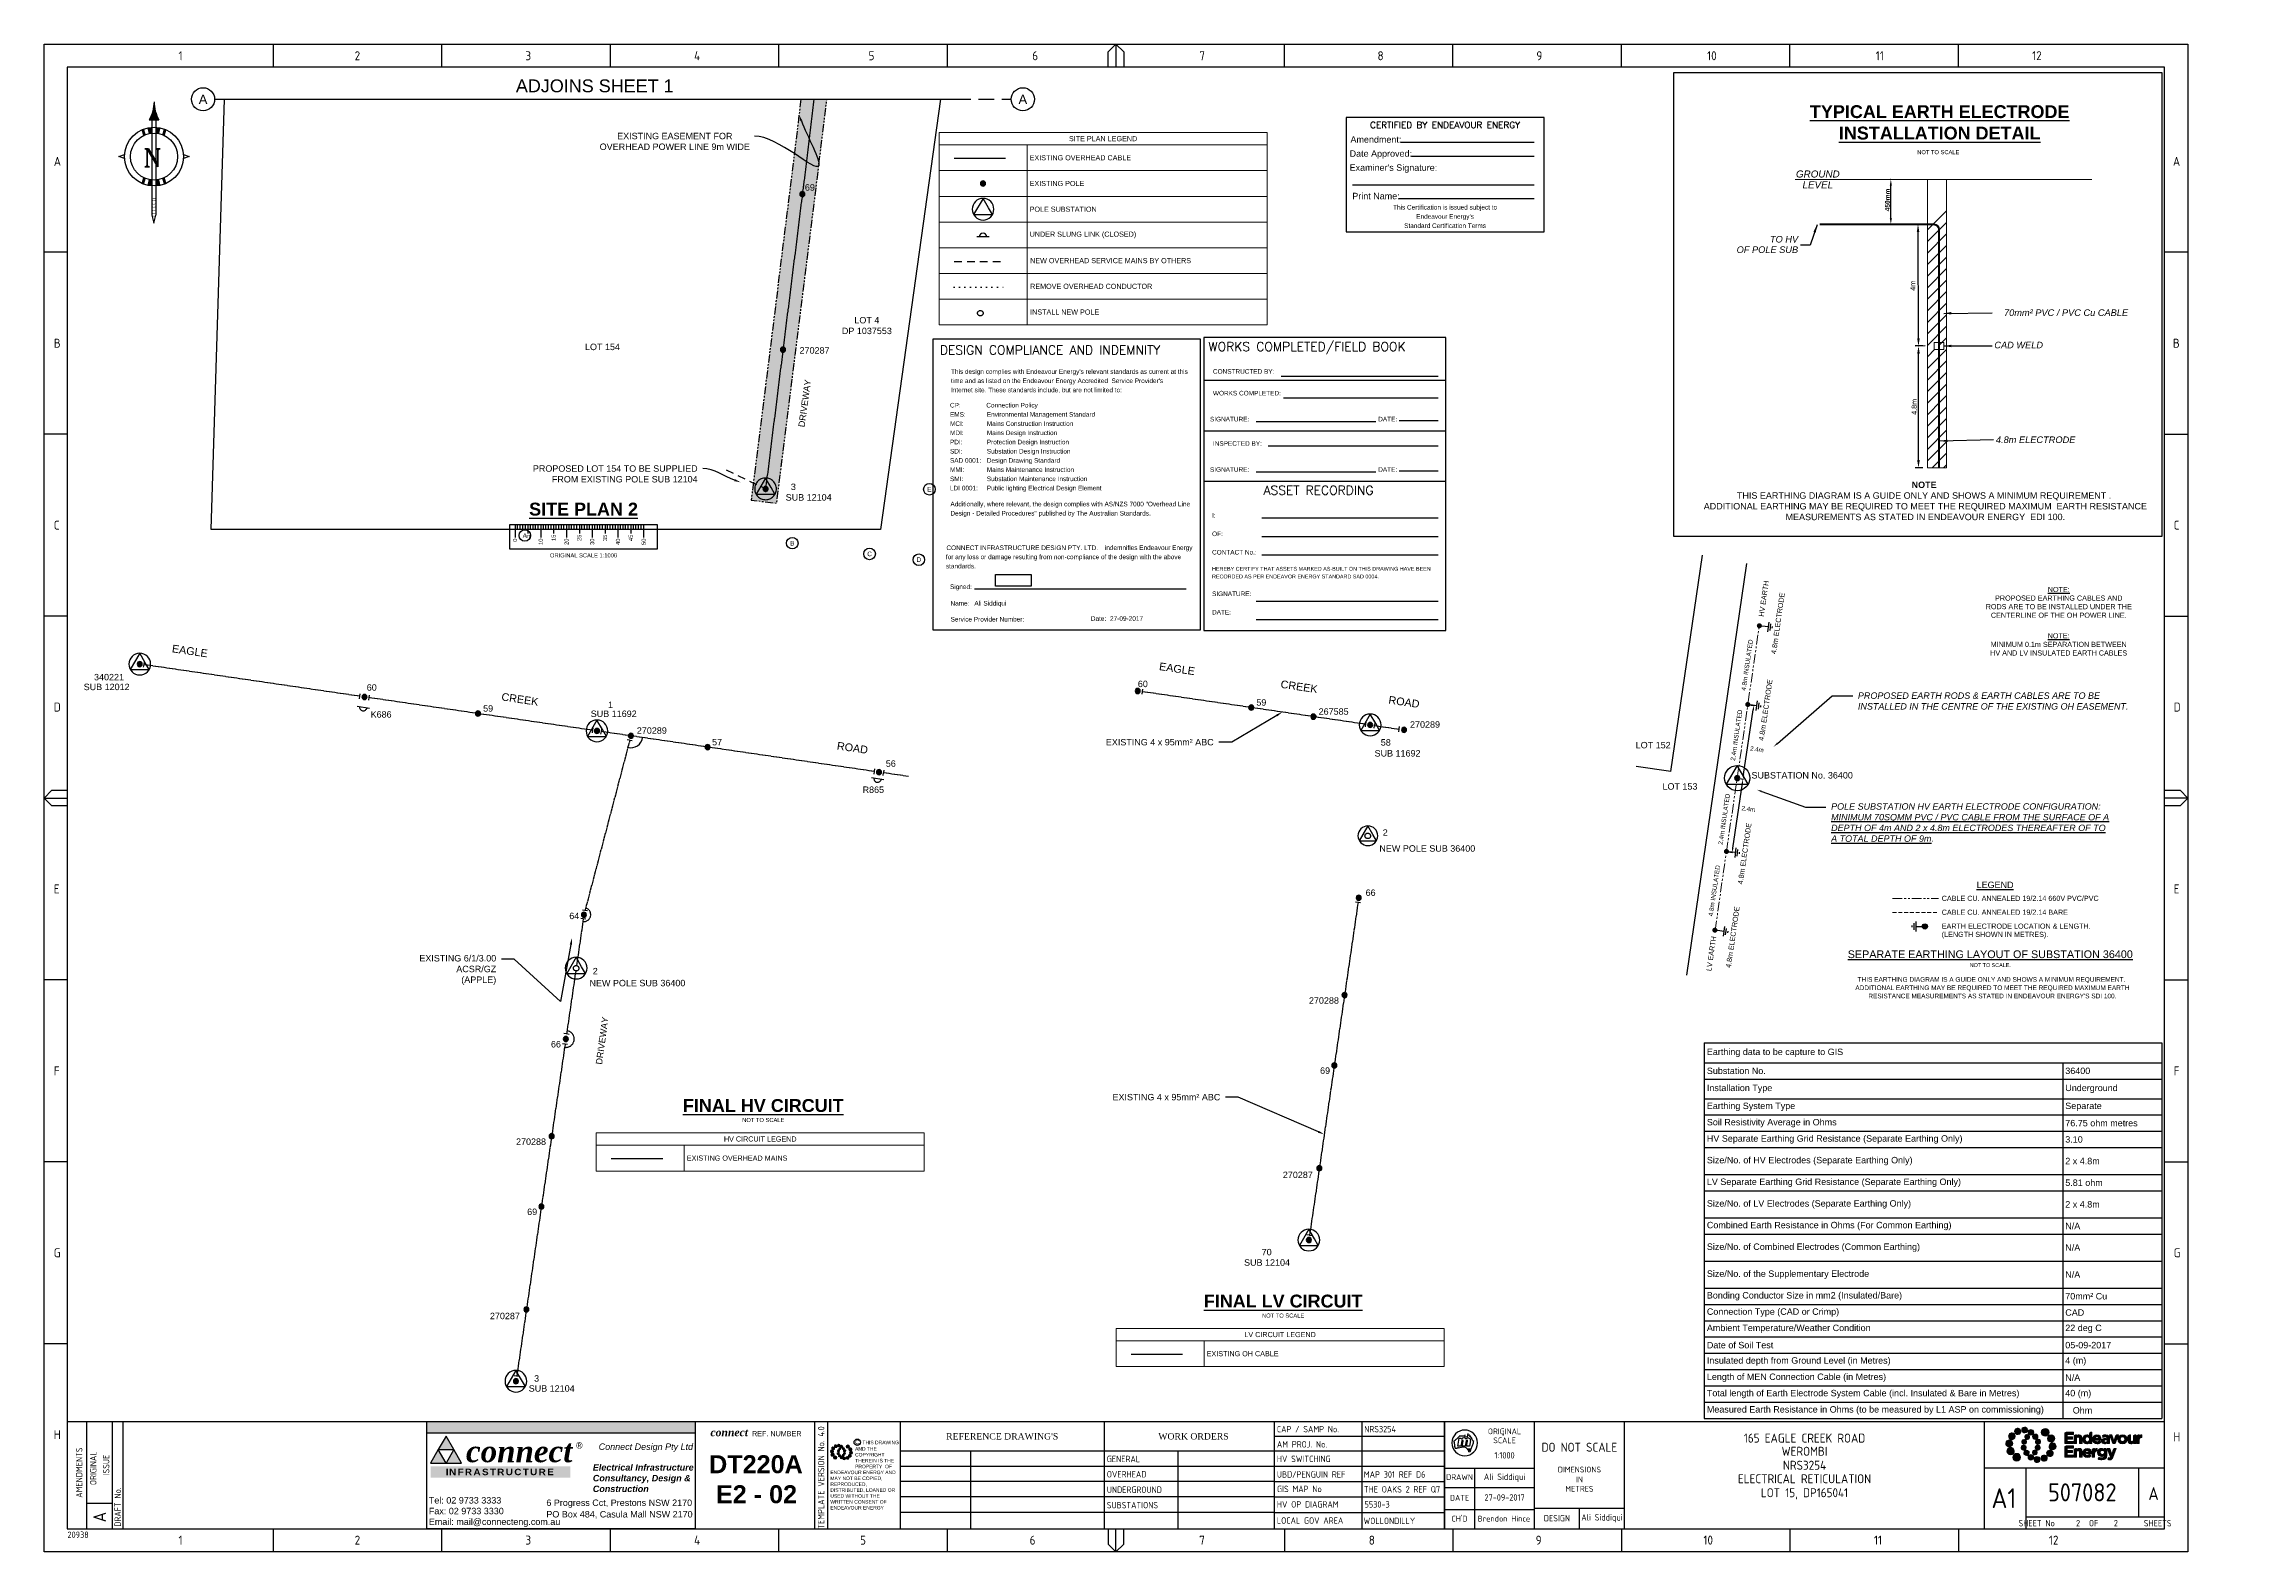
# Paper-space layout 'SHEET (2)' of a CAD drawing. Header units: metres. Extents: x -9 to 849, y -5 to 581.
# The model-space entities are those that its viewports show. They can reach past a viewport. Long polylines and large blocks are cut down to what shows.
import ezdxf
from ezdxf import colors
from ezdxf.entities.mleader import LeaderData, LeaderLine
from ezdxf.enums import TextEntityAlignment as Align
from ezdxf.math import Vec2, Vec3

# ---------------------------------------------------------------- set-up
doc = ezdxf.new("R2010")
doc.units = ezdxf.units.M
for name, pattern in [('ACAD_ISO09W100', [45, 24, -3, 6, -3, 6, -3]), ('Cable Exist OH', [1, 1, 0]), ('Cable Remove', [2, 0, -2]), ('Dash', [5, 3, -2]), ('DASHED', [0.75, 0.5, -0.25]), ('PHANTOM2', [1.25, 0.625, -0.125, 0.125, -0.125, 0.125, -0.125])]:
    doc.linetypes.add(name, pattern=pattern)
doc.layers.get('0').update_dxf_attribs({"color": 6})
for name, color, linetype in [('_User Miscellaneous1', 7, 'Continuous'), ('_User Miscellaneous10', 7, 'Continuous'), ('_User Miscellaneous11', 7, 'Continuous'), ('_User Miscellaneous5', 7, 'Continuous'), ('_User Miscellaneous9', 7, 'Continuous'), ('Equip_SP_HV_EXT', 7, 'Continuous'), ('Mains_HV_EXT', 7, 'Continuous'), ('Mains_HV_NEW_Hardwired', 7, 'Continuous'), ('Mains_LV_MOD', 3, 'Continuous'), ('Notes', 7, 'Continuous'), ('Notes_SP_MISC', 7, 'Continuous'), ('Notes_SP_NEW', 2, 'Continuous'), ('OH_Details_SP_MISC', 7, 'Continuous'), ('Sub_SP_TR_HV_LV_EXT', 7, 'Continuous'), ('Sub_SP_TR_HV_LV_SL_LS_NEW', 7, 'Continuous'), ('SupportsOH_SP_TR_HV_LV_SL_EXT', 7, 'Continuous')]:
    doc.layers.add(name, color=color, linetype=linetype)
doc.layers.add('Cadastre Roads_SP_EXT', color=9, linetype='Continuous', lineweight=5)
doc.layers.add('Viewports', color=6, linetype='Continuous', plot=False)
doc.styles.add('ARIAL', font='arial.ttf', dxfattribs={"height": 2})
doc.styles.add('ARIALBOLD', font='arialbd.ttf')
doc.styles.add('Elec', font='romand__.ttf')
doc.styles.add('iecARIAL', font='arial.ttf', dxfattribs={"height": 2})
doc.styles.add('iecARIALBOLD', font='arialbd.ttf')
doc.styles.add('iecISOCP', font='isocp.shx')
doc.styles.add('iecTimesNewRoman', font='times.ttf')
doc.styles.add('POLE_LABEL', font='arial.ttf')
doc.styles.add('Roman', font='romant.shx')
doc.styles.get("Standard").update_dxf_attribs({"font": 'arial.ttf'})
doc.linetypes.add('Cable G', pattern='A,6,-0.5,["G",Standard,S=1.7,R=0,X=0.3,Y=-0.8],-2.8', length=9.3)
doc.linetypes.add('IE Trench HV', pattern='A,7,-0.2,["/",Standard,S=3,R=0,X=0.6,Y=-1.4],-2.5', length=9.7)
doc.dimstyles.new('GISCAD Dim Style', dxfattribs={"dimtxt": 2.5, "dimasz": 3, "dimexe": 1.25, "dimexo": 0.625, "dimtad": 1, "dimtoh": 1, "dimdec": 1, "dimtxsty": 'ARIAL', "dimcen": 2.5, "dimadec": 0, "dimazin": 0, "dimtfac": 1, "dimtdec": 1, "dimtmove": 0, "dimatfit": 3, "dimfxl": 1.25, "dimarcsym": 0})
doc.dimstyles.get("Standard").update_dxf_attribs({"dimtxt": 0.18, "dimasz": 0.18, "dimexe": 0.18, "dimexo": 0.0625, "dimgap": 0.09, "dimtad": 0, "dimtih": 1, "dimtoh": 1, "dimdec": 4, "dimzin": 0, "dimdsep": 46, "dimtxsty": 'Standard', "dimcen": 0.09, "dimadec": 0, "dimazin": 0, "dimtfac": 1, "dimtdec": 4, "dimtofl": 0, "dimtmove": 0, "dimatfit": 3, "dimfxl": 1, "dimtolj": 1, "dimtzin": 0, "dimarcsym": 0})
picture_1 = doc.add_image_def('image1.jpg', size_in_pixel=(298, 96))

psp = doc.layouts.new('SHEET (2)')

# ---------------------------------------------------------------- texts
at = {"layer": '_User Miscellaneous10', "linetype": 'Continuous', "lineweight": 18, "char_height": 2.568319, "width": 54.7150576, "attachment_point": 4, "line_spacing_factor": 0.947686}
for s, insert in [('{\\fArial|b0|i1|c0|p34;CAD WELD}', (749.08195, 463.95282)), ('{\\fArial|b0|i1|c0|p34;4.8m ELECTRODE}', (749.69249, 427.11276))]:
    psp.add_mtext(s, dxfattribs=dict(at, insert=insert))
at = {"layer": '_User Miscellaneous5', "lineweight": 0, "insert": (249.93995, 42.57099), "char_height": 2.5, "attachment_point": 1, "style": 'iecARIAL'}
psp.add_mtext_dynamic_manual_height_columns('\\pi0.0125;{\\fTimes New Roman|b1|i1|c0|p18;\\H1.2x;\\C244;connect\\fArial|b0|i0|c0|p34;\\H0.66667x;\\C256; \\fArial|b1|i0|c0|p34; \\fArial|b0|i0|c0|p34;REF. NUMBER}', width=35.0939845, gutter_width=9, heights=[0], dxfattribs=at)
at = {"layer": '_User Miscellaneous5', "insert": (244.06903, 32.17271), "char_height": 7, "attachment_point": 1, "style": 'ARIALBOLD'}
psp.add_mtext_dynamic_manual_height_columns('\\pi5.359;{\\C7;DT220A\\P\\pi8.0306;E2 - 02}', width=46.38657, gutter_width=35, heights=[0], dxfattribs=at)
at = {"layer": '_User Miscellaneous9', "linetype": 'Continuous', "lineweight": 18}
for s, insert, char_height, attachment_point, line_spacing_factor in [('\\fArial|b0|i1|c0|p34;GROUND\\PLEVEL', (680.45862, 528.39547), 2.736976, 5, 0.920724), ('{\\fArial|b0|i1|c0|p34;70mm² PVC / PVC Cu CABLE}', (801.08933, 476.54467), 2.568319, 6, 0.947686)]:
    psp.add_mtext(s, dxfattribs=dict(at, insert=insert, char_height=char_height, attachment_point=attachment_point, line_spacing_factor=line_spacing_factor))
at = {"layer": '_User Miscellaneous9', "linetype": 'Continuous', "lineweight": 18, "insert": (707.53173, 520.38924), "char_height": 1.82465, "attachment_point": 5, "rotation": 90, "line_spacing_factor": 0.920724, "style": 'iecARIALBOLD'}
psp.add_mtext('450mm', dxfattribs=at)
at = {"layer": '_User Miscellaneous9', "linetype": 'Continuous', "lineweight": 18, "insert": (672.81756, 505.1027), "char_height": 2.568319, "width": 53.8297979, "attachment_point": 6, "line_spacing_factor": 0.947686}
psp.add_mtext('{\\fArial|b0|i1|c0|p34;\\PTO HV  \\POF POLE SUB}', dxfattribs=at)
at = {"layer": 'Cadastre Roads_SP_EXT'}
for s, p in [('EAGLE', (40.44466, 344.50103)), ('EAGLE                             CREEK                        ROAD', (424.22097, 337.58818)), ('CREEK', (168.5416, 325.7729)), ('ROAD', (298.95845, 306.70217))]:
    psp.add_text(s, height=3, rotation=351.68172, dxfattribs=at).set_placement(p)
at = {"layer": 'Notes', "color": 7, "style": 'ARIAL'}
for s, height, p in [('HV EARTH', 2, (659.42601, 358.2081)), ('4.8m ELECTRODE', 2, (664.19846, 343.69137)), ('4.8m INSULATED', 1.7701239, (652.40632, 329.45341)), ('4.8m ELECTRODE', 2, (659.41797, 309.96326)), ('2.4m INSULATED', 1.7701239, (648.24383, 302.17977)), ('2.4m INSULATED', 1.7701239, (643.44111, 269.49893)), ('4.8m ELECTRODE', 2, (651.25794, 254.12493)), ('4.8m INSULATED', 1.7701239, (639.62135, 241.67452)), ('4.8m ELECTRODE', 2, (646.63254, 221.60052)), ('LV EARTH', 2, (639.03878, 220.35981))]:
    psp.add_text(s, height=height, rotation=81.78125199, dxfattribs=at).set_placement(p)
for s, p in [('CABLE CU. ANNEALED 19/2.14 660V PVC/PVC', (728.62843, 247.77093)), ('CABLE CU. ANNEALED 19/2.14 BARE', (728.62843, 242.36352)), ('(LENGTH SHOWN IN METRES).', (728.62843, 233.74328)), ('EARTH ELECTRODE LOCATION & LENGTH.', (728.62843, 236.9561))]:
    psp.add_text(s, height=2, dxfattribs=at).set_placement(p)
at = {"layer": 'Notes', "style": 'ARIAL'}
psp.add_text('%%ULEGEND', height=2.5, dxfattribs=at).set_placement((749.36693, 254.00158), align=Align.MIDDLE_CENTER)
psp.add_text('%%USEPARATE EARTHING LAYOUT OF SUBSTATION 36400', height=3, dxfattribs=at).set_placement((747.49845, 224.62408), align=Align.BOTTOM_CENTER)
at = {"layer": 'Notes', "color": 7, "style": 'ARIAL'}
psp.add_text('NOT TO SCALE.', height=1.5, dxfattribs=at).set_placement((747.49845, 221.60353), align=Align.BOTTOM_CENTER)
at = {"layer": 'Notes'}
psp.add_text('2', height=2.5, dxfattribs=at).set_placement((204.1988, 219.21203))
at = {"layer": 'Notes', "color": 7, "style": 'ARIAL'}
for s, p in [('ADDITIONAL EARTHING MAY BE REQUIRED TO MEET THE REQUIRED MAXIMUM EARTH', (748.3333, 213.99894)), ('THIS EARTHING DIAGRAM IS A GUIDE ONLY AND SHOWS A MINIMUM REQUIREMENT. ', (748.3333, 217.21176)), ("RESISTANCE MEASUREMENTS AS STATED IN ENDEAVOUR ENERGY'S SDI 100.", (748.3333, 210.78611))]:
    psp.add_text(s, height=1.8, dxfattribs=at).set_placement(p, align=Align.MIDDLE_CENTER)
at = {"layer": 'Notes', "linetype": 'Continuous', "insert": (49.4769, 567.28136), "char_height": 5, "attachment_point": 1}
psp.add_mtext_dynamic_manual_height_columns('\\pi124.83;ADJOINS SHEET 1', width=309.7057623, gutter_width=4, heights=[0], dxfattribs=at)
at = {"layer": 'Notes', "linetype": 'Cable G', "attachment_point": 5}
for s, width, insert, char_height in [('{\\fArial|b1|i0|c0|p34;\\LTYPICAL EARTH ELECTRODE INSTALLATION DETAIL}', 122.1731557, (727.83594, 550.54765), 5), ('NOT TO SCALE', 29.0002965, (727.2971, 538.9738), 1.6), ('{\\fArial|b1|i0|c0|p34;\\LSITE PLAN 2}', 42.8652754, (200.60916, 400.12302), 5), ('{\\fArial|b1|i0|c0|p34;\\LFINAL HV CIRCUIT}', 97.2760887, (270.49042, 168.16089), 5), ('NOT TO SCALE', 29.0002965, (270.49042, 162.54501), 1.6), ('{\\fArial|b1|i0|c0|p34;\\LFINAL LV CIRCUIT}', 97.2760887, (472.59078, 92.09566), 5), ('NOT TO SCALE', 29.0002965, (472.59078, 86.47978), 1.6)]:
    psp.add_mtext_dynamic_manual_height_columns(s, width=width, gutter_width=4, heights=[0], dxfattribs=dict(at, insert=insert, char_height=char_height))
at = {"layer": 'Notes_SP_MISC', "style": 'iecARIAL'}
psp.add_text('SUBSTATION No. 36400', height=2.5, dxfattribs=at).set_placement((654.68218, 295.3715))
at = {"layer": 'Notes_SP_MISC', "char_height": 2.5, "attachment_point": 1, "style": 'iecARIAL'}
for s, width, insert in [('\\pi5.0023;LOT 4\\P\\pi0.14722;DP 1037553', 19.2848909, (300.90123, 474.88881)), ('LOT 154', 17.3222726, (201.17394, 464.49363)), ('LOT 152', 17.3222726, (609.64906, 309.60848)), ('LOT 153', 22.9772384, (620.06361, 293.54354))]:
    psp.add_mtext_dynamic_manual_height_columns(s, width=width, gutter_width=10, heights=[0], dxfattribs=dict(at, insert=insert))

msp = doc.modelspace()

# ---------------------------------------------------------------- blocks, each defined once
blk = doc.blocks.new('*U24')
at = {"layer": '_User Miscellaneous1'}
blk.add_lwpolyline([(0, 0), (28.66, 0), (28.66, -4.84), (0, -4.84)], close=True, dxfattribs=at)
at = {"layer": '_User Miscellaneous1', "flags": 128}
for points in [[(1.02, 0), (1.02, -2.57)], [(1.52, -1.02), (1.52, 0)], [(2.02, -1.02), (2.02, 0)], [(2.52, -1.02), (2.52, 0)], [(3.02, -1.02), (3.02, 0)], [(3.52, 0), (3.52, -1.8)], [(4.02, -1.02), (4.02, 0)], [(4.52, -1.02), (4.52, 0)], [(5.02, -1.02), (5.02, 0)], [(5.52, -1.02), (5.52, 0)], [(6.02, 0), (6.02, -2.57)], [(6.52, -1.02), (6.52, 0)], [(7.02, -1.02), (7.02, 0)], [(7.52, -1.02), (7.52, 0)], [(8.02, -1.02), (8.02, 0)], [(8.52, 0), (8.52, -1.8)], [(9.02, -1.02), (9.02, 0)], [(9.52, -1.02), (9.52, 0)], [(10.02, -1.02), (10.02, 0)], [(10.52, -1.02), (10.52, 0)], [(11.02, 0), (11.02, -2.57)], [(11.52, -1.02), (11.52, 0)], [(12.02, -1.02), (12.02, 0)], [(12.52, -1.02), (12.52, 0)], [(13.02, -1.02), (13.02, 0)], [(13.52, 0), (13.52, -1.8)], [(14.02, -1.02), (14.02, 0)], [(14.52, -1.02), (14.52, 0)], [(15.02, -1.02), (15.02, 0)], [(15.52, -1.02), (15.52, 0)], [(16.02, 0), (16.02, -2.57)], [(16.52, -1.02), (16.52, 0)], [(17.02, -1.02), (17.02, 0)], [(17.52, -1.02), (17.52, 0)], [(18.02, -1.02), (18.02, 0)], [(18.52, 0), (18.52, -1.8)], [(19.02, -1.02), (19.02, 0)], [(19.52, -1.02), (19.52, 0)], [(20.02, -1.02), (20.02, 0)], [(20.52, -1.02), (20.52, 0)], [(21.02, 0), (21.02, -2.57)], [(21.52, -1.02), (21.52, 0)], [(22.02, -1.02), (22.02, 0)], [(22.52, -1.02), (22.52, 0)], [(23.02, -1.02), (23.02, 0)], [(23.52, 0), (23.52, -1.8)], [(24.02, -1.02), (24.02, 0)], [(24.52, -1.02), (24.52, 0)], [(25.02, -1.02), (25.02, 0)], [(25.52, -1.02), (25.52, 0)], [(26.02, 0), (26.02, -2.57)]]:
    blk.add_lwpolyline(points, dxfattribs=at)
at = {"layer": 'Notes', "linetype": 'Cable G', "char_height": 0.8, "attachment_point": 6, "rotation": 90}
for s, insert in [('0', (1.02, -2.76)), ('5', (3.52, -1.99)), ('10', (6.02, -2.76)), ('15', (8.52, -1.99)), ('20', (11.02, -2.76)), ('25', (13.52, -1.99)), ('30', (16.02, -2.76)), ('35', (18.52, -1.99)), ('40', (21.02, -2.76)), ('45', (23.52, -1.99)), ('50', (26.02, -2.76))]:
    blk.add_mtext_dynamic_manual_height_columns(s, width=1.3309, gutter_width=4, heights=[0], dxfattribs=dict(at, insert=insert))
at = {"layer": 'Notes', "linetype": 'Cable G', "insert": (14.33, -6.03), "char_height": 0.8, "attachment_point": 5}
blk.add_mtext_dynamic_manual_height_columns('ORIGINAL SCALE 1:1000', width=29.0003, gutter_width=4, heights=[0], dxfattribs=at)
blk = doc.blocks.new('DUCT_INDICATOR')
blk.add_circle((0, 0), 2.25)
blk.add_attdef('CODE', text='', height=1.8).set_placement((0, 0), align=Align.MIDDLE_CENTER)
at = {"flags": 1}
blk.add_attdef('Z', (0, 0), '', height=0.2, dxfattribs=at)
blk = doc.blocks.new('NOTE_CERTIFIED-BY-IE')
at = {"color": 7, "linetype": 'Continuous', "lineweight": -3}
for p, q in [((21.25, 34.9), (73.15, 34.9)), ((25.46, 29.41), (73.15, 29.41)), ((2.51, 18.32), (73.15, 18.32)), ((20.45, 12.96), (73.15, 12.96))]:
    blk.add_line(p, q, dxfattribs=at)
blk.add_lwpolyline([(0, 0), (76.98, 0), (76.98, 44.52), (0, 44.52)], close=True)
at = {"color": 7, "lineweight": -3}
for s, p in [('Amendment:', (1.7, 35.94)), ('Date Approved:', (1.37, 30.47)), ("Examiner's Signature:", (1.37, 25.01))]:
    blk.add_text(s, height=2.5, dxfattribs=at).set_placement(p, align=Align.MIDDLE_LEFT)
at = {"color": 7, "lineweight": -3, "style": 'Elec'}
blk.add_text('CERTIFIED BY ENDEAVOUR ENERGY', height=2.52, dxfattribs=at).set_placement((38.51, 41.58), align=Align.MIDDLE_CENTER)
at = {"color": 7, "lineweight": -3}
blk.add_text('Print Name:', height=2.5, dxfattribs=at).set_placement((2.4, 11.95), align=Align.BOTTOM_LEFT)
at = {"color": 7, "lineweight": -3, "insert": (38.49, 5.99), "char_height": 1.79, "attachment_point": 5, "line_spacing_factor": 1.2}
blk.add_mtext("This Certification is issued subject to \\PEndeavour Energy's \\PStandard Certification Terms", dxfattribs=at)
blk = doc.blocks.new('A$C7C2D5BA1')
at = {"layer": 'Notes', "lineweight": -3}
for p, q in [((94.11, 1.22), (0, 1.22)), ((94.11, -18.37), (0, -18.37)), ((93.87, -37.95), (0, -37.95))]:
    blk.add_line(p, q, dxfattribs=at)
at = {"layer": 'Notes', "color": 7, "linetype": 'Continuous', "lineweight": -3}
for p, q in [((30, 3.02), (91.13, 3.02)), ((31, -5.43), (91.13, -5.43)), ((20.3, -14.62), (66.83, -14.62)), ((75.92, -14.27), (91.13, -14.27)), ((25, -24.1), (91.13, -24.1)), ((20.3, -34.2), (66.83, -34.2)), ((75.92, -33.85), (91.13, -33.85)), ((22.5, -52.19), (91.13, -52.19)), ((22.5, -59.39), (91.13, -59.39)), ((22.5, -66.56), (91.13, -66.56)), ((20.3, -84.61), (91.13, -84.61)), ((20.3, -91.7), (91.13, -91.7))]:
    blk.add_line(p, q, dxfattribs=at)
at = {"layer": 'Notes', "lineweight": -3}
blk.add_lwpolyline([(0, -95.98), (94.11, -95.98), (94.11, 17.97), (0, 17.97)], close=True, dxfattribs=at)
at = {"layer": 'Notes', "color": 7, "lineweight": -3, "style": 'Elec'}
blk.add_text('WORKS COMPLETED/FIELD BOOK', height=3.5, dxfattribs=at).set_placement((1.75, 14.47), align=Align.MIDDLE_LEFT)
at = {"layer": 'Notes', "color": 7, "lineweight": -3}
for s, p in [('CONSTRUCTED BY:', (3.51, 4.81)), ('WORKS COMPLETED:', (3.52, -3.64)), ('INSPECTED BY:', (3.52, -23.22))]:
    blk.add_text(s, height=1.79, dxfattribs=at).set_placement(p, align=Align.MIDDLE_LEFT)
for s, p in [('SIGNATURE:', (10, -13.75)), ('DATE:', (71.45, -13.75)), ('SIGNATURE:', (10, -33.34)), ('DATE:', (71.45, -33.34))]:
    blk.add_text(s, height=1.79, dxfattribs=at).set_placement(p, align=Align.MIDDLE_CENTER)
at = {"layer": 'Notes', "color": 7, "lineweight": -3, "style": 'Elec'}
blk.add_text('ASSET RECORDING', height=3.5, dxfattribs=at).set_placement((23.19, -39.66), align=Align.TOP_LEFT)
at = {"layer": 'Notes', "color": 7, "lineweight": -3, "insert": (3.17, -50.3), "char_height": 1.79, "width": 89.6105, "attachment_point": 1, "line_spacing_factor": 1.2}
blk.add_mtext('I:\\P\\POF:\\P\\PCONTACT No.:\\P{\\H0.83799x;\\PHEREBY CERTIFY THAT ASSETS MARKED AS-BUILT ON THIS DRAWING HAVE BEEN\\PRECORDED AS PER ENDEAVOR ENERGY STANDARD SAD 0004.}\\P\\PSIGNATURE:\\P\\PDATE:', dxfattribs=at)
blk = doc.blocks.new('A$C43F67C48')
at = {"layer": '_User Miscellaneous1'}
h = blk.add_hatch(color=16, dxfattribs=at)
h.dxf.hatch_style = 1
h.paths.add_polyline_path([(0, 0), (0, -4.5), (104.34, -4.5), (104.34, 0)])
h.paths.add_polyline_path([(4.39, -10.85), (10.45, -10.85), (7.42, -5.6)])
h.paths.add_polyline_path([(4.39, -10.85), (1.36, -16.1), (7.42, -16.1)])
h.paths.add_polyline_path([(10.45, -10.85), (7.42, -16.1), (13.48, -16.1)])
at = {"layer": '_User Miscellaneous1', "linetype": 'ByBlock'}
for points in [[(104.34, -4.5), (0, -4.5), (0, 0), (104.34, 0)], [(104.34, -41.65), (0, -41.65), (0, 0), (104.34, 0)]]:
    blk.add_lwpolyline(points, close=True, dxfattribs=at)
at = {"layer": '_User Miscellaneous1', "linetype": 'ByBlock', "flags": 128}
for points in [[(7.42, -5.6), (4.39, -10.85), (10.45, -10.85)], [(4.39, -10.85), (1.36, -16.1), (7.42, -16.1)], [(10.45, -10.85), (7.42, -16.1), (13.48, -16.1)]]:
    blk.add_lwpolyline(points, close=True, dxfattribs=at)
at = {"layer": '_User Miscellaneous1', "attachment_point": 1, "style": 'ARIAL'}
for s, width, insert, char_height in [('{\\fTimes New Roman|b1|i1|c0|p18;\\H0.94444x;\\C16;\\c458864;connect\\fTimes New Roman|b1|i0|c0|p18;\\H1.0588x;\\C256; }', 45.5437, (15.19, -7.27), 9), ('®', 5.3121, (57.95, -7.98), 2.5)]:
    blk.add_mtext_dynamic_manual_height_columns(s, width=width, gutter_width=12.5, heights=[0], dxfattribs=dict(at, insert=insert, char_height=char_height))
at = {"layer": '_User Miscellaneous1', "linetype": 'IE Trench HV', "char_height": 2.5, "attachment_point": 1, "style": 'ARIAL'}
for s, width, insert in [('{\\fArial|b0|i1|c0|p34;Connect Design Pty Ltd}', 62.5342, (66.78, -8.48)), ('{\\fArial|b1|i1|c0|p34;Electrical Infrastructure\\PConsultancy, Design & Construction}', 46.7615, (64.51, -16.54)), ('Tel: 02 9733 3333\\PFax: 02 9733 3330\\PEmail: mail@connecteng.com.au', 56.6079, (0.75, -29.34)), ('6 Progress Cct, Prestons NSW 2170', 56.6079, (46.43, -30.28)), ('PO Box 484, Casula Mall NSW 2170', 56.6079, (46.43, -34.77))]:
    blk.add_mtext_dynamic_manual_height_columns(s, width=width, gutter_width=12.5, heights=[0], dxfattribs=dict(at, insert=insert))
at = {"layer": '_User Miscellaneous1', "linetype": 'IE Trench HV', "insert": (28.59, -19.59), "char_height": 2.5, "attachment_point": 5, "style": 'ARIAL', "bg_fill": 1, "box_fill_scale": 1.4, "bg_fill_color": 16, "bg_fill_transparency": 0}
blk.add_mtext_dynamic_manual_height_columns('{\\fArial|b1|i0|c0|p34;\\W1.1;\\T1.2;\\C254;\\c15132390;INFRASTRUCTURE}', width=52.3288, gutter_width=12.5, heights=[0], dxfattribs=at)
blk = doc.blocks.new('SUB_POLE_EXT')
blk.add_line((2.16, 0.48), (2.16, 0.48, 0))
blk.add_lwpolyline([(-4.22, 0, 1), (4.22, 0, 1)], format="xyb", close=True)
blk.add_lwpolyline([(2.14, 0.52), (0, 4.22), (-3.66, -2.11), (3.66, -2.11)], close=True)
for tag, height, flags, p in [('STREET_CODE', 0.2, 9, (1.5, 0)), ('ASSET_NUM', 2.5, 8, (2, 2)), ('CONSTRUCTED_VOLTAGE', 0.2, 9, (1.5, -0.2)), ('OPERATING_VOLTAGE', 0.2, 9, (1.5, -0.6)), ('OPERATED_BY', 0.2, 9, (1.5, -0.8)), ('ORIENTATION', 0.2, 9, (1.5, -1.2)), ('OWNED_BY', 0.2, 9, (1.5, -1.4)), ('SECONDARY_VOLTAGE', 0.2, 9, (1.5, -1.6)), ('STATE', 0.2, 9, (1.5, -1.8)), ('SUBSTATION_TYPE', 0.2, 9, (1.5, -2)), ('STREETNAME', 0.2, 9, (1.5, -2.8)), ('SUBURB', 0.2, 9, (1.5, -3)), ('Z', 0.2, 1, (1.5, -3.4)), ('NO_PHASES', 0.2, 9, (1.5, -0.4)), ('MAINTAINED_BY', 0.2, 9, (1.5, -1)), ('USAGE', 0.2, 9, (1.5, -2.2)), ('LEGEND', 0.2, 9, (1.5, -2.4)), ('LOCATION', 0.2, 9, (1.5, -2.6)), ('NOTES', 0.2, 9, (1.5, -3.2))]:
    blk.add_attdef(tag, text='', height=height, dxfattribs=dict(flags=flags)).set_placement(p, align=Align.MIDDLE_LEFT)
blk = doc.blocks.new('POLE_EXT')
blk.add_hatch(color=256).paths.add_polyline_path([(-1, 0, 1), (1, 0, 1)])
blk.add_lwpolyline([(-1, 0, 1), (1, 0, 1)], format="xyb", close=True)
for tag, height, flags, p in [('pNumber', 2.5, 8, (-17.84, 2.07)), ('OWNED_BY', 0.2, 9, (1.35, -0.4)), ('SPECIAL_USE', 0.2, 9, (1.35, -0.8)), ('STATE', 0.2, 9, (1.35, -1)), ('cLV', 0.2, 9, (1.35, -1.4)), ('hDepth', 0.2, 9, (1.35, -1.6)), ('hDia', 0.2, 9, (1.35, -1.8)), ('cHV', 0.2, 9, (1.35, -2)), ('cLinedev', 0.2, 9, (1.35, -3.4)), ('pExisting', 0.2, 9, (1.35, -3.8)), ('pFooting', 0.2, 9, (1.35, -4.4)), ('pNew', 0.2, 9, (1.35, -4.6)), ('pRelocate', 0.2, 9, (1.35, -5)), ('pRemove', 0.2, 9, (1.35, -5.2)), ('pReplace', 0.2, 9, (1.35, -5.4)), ('pStay', 0.2, 9, (1.35, -5.6)), ('pType', 0.2, 9, (1.35, -5.8)), ('cspan', 0.2, 9, (1.35, -6)), ('STREETNAME', 0.2, 9, (1.35, -6.2)), ('SUBURB', 0.2, 9, (1.35, -6.4)), ('OPERATED_BY', 0.2, 9, (1.36, -7.01)), ('PARENT', 0.2, 9, (1.35, -0.6)), ('USAGE', 0.2, 9, (1.35, -1.2)), ('LBRACKET', 0.2, 9, (1.35, -2.2)), ('LExisting', 0.2, 9, (1.35, -2.4)), ('LANTNUMBER', 0.2, 9, (1.35, -2.6)), ('LOther', 0.2, 9, (1.35, -2.8)), ('LRemove', 0.2, 9, (1.35, -3)), ('LEGEND', 0.2, 9, (1.35, -3.2)), ('LOCATION', 0.2, 9, (1.35, -3.6)), ('PFNUMBER', 0.2, 9, (1.35, -4)), ('NEWPFNUMBER', 0.2, 9, (1.35, -4.2)), ('NOTES', 0.2, 9, (1.35, -6.6)), ('MAINTAINED_BY', 0.2, 9, (1.36, -6.81))]:
    blk.add_attdef(tag, text='', height=height, dxfattribs=dict(flags=flags)).set_placement(p, align=Align.MIDDLE_LEFT)
at = {"style": 'POLE_LABEL'}
for tag, height, flags, p in [('STRUCTURE_PLANT_NUMBER', 0.2, 9, (1.35, 0.03)), ('ASSET_NUM', 2.5, 8, (2, 2)), ('STREET_CODE', 0.2, 9, (1.35, -0.2))]:
    blk.add_attdef(tag, text='', height=height, dxfattribs=dict(at, flags=flags)).set_placement(p, align=Align.MIDDLE_LEFT)
at = {"flags": 1}
blk.add_attdef('Z', (1.35, -7.33), '', height=0.2, dxfattribs=at)
blk = doc.blocks.new('*U48')
blk.add_line((2.52, 2.56), (-2.28, 2.56))
blk.add_lwpolyline([(1.56, 2.56, 0.414214), (0.12, 4, 0.414214), (-1.32, 2.56)], format="xyb")
for tag, height, flags, p in [('STREET_CODE', 0.2, 9, (1.5, 0)), ('ASSET_NUM', 2.5, 8, (2, 2)), ('ACTUAL_STATUS', 0.2, 9, (1.5, -0.2)), ('CONSTRUCTED_VOLTAGE', 0.2, 9, (1.5, -0.4)), ('OPERATING_VOLTAGE', 0.2, 9, (1.5, -0.8)), ('ORIENTATION', 0.2, 9, (1.5, -1)), ('OWNED_BY', 0.2, 9, (1.5, -1.2)), ('OPERATED_BY', 0.2, 9, (1.5, -1.4)), ('STATE', 0.2, 9, (1.5, -1.8)), ('SWITCH_TYPE', 0.2, 9, (1.5, -2)), ('STREETNAME', 0.2, 9, (1.5, -2.8)), ('SUBURB', 0.2, 9, (1.5, -3)), ('Z', 0.2, 1, (1.5, -3.6)), ('NO_PHASES', 0.2, 9, (1.5, -0.6)), ('MAINTAINED_BY', 0.2, 9, (1.5, -1.6)), ('USAGE', 0.2, 9, (1.5, -2.2)), ('LEGEND', 0.2, 9, (1.5, -2.4)), ('LOCATION', 0.2, 9, (1.5, -2.6)), ('NOTES', 0.2, 9, (1.5, -3.2)), ('LABEL_ALIGNMENT', 0.2, 9, (1.5, -3.4))]:
    blk.add_attdef(tag, text='', height=height, dxfattribs=dict(flags=flags)).set_placement(p, align=Align.MIDDLE_LEFT)
blk = doc.blocks.new('HV_USL_CLOSED_EXT')
blk.add_line((2.4, 5.5), (-2.4, 5.5))
blk.add_lwpolyline([(1.44, 5.5, 0.414214), (0, 6.94, 0.414214), (-1.44, 5.5)], format="xyb")
for tag, height, flags, p in [('STREET_CODE', 0.2, 9, (1.5, 0)), ('ASSET_NUM', 2.5, 8, (2, 2)), ('ACTUAL_STATUS', 0.2, 9, (1.5, -0.2)), ('CONSTRUCTED_VOLTAGE', 0.2, 9, (1.5, -0.4)), ('OPERATING_VOLTAGE', 0.2, 9, (1.5, -0.8)), ('ORIENTATION', 0.2, 9, (1.5, -1)), ('OWNED_BY', 0.2, 9, (1.5, -1.2)), ('OPERATED_BY', 0.2, 9, (1.5, -1.4)), ('STATE', 0.2, 9, (1.5, -1.8)), ('SWITCH_TYPE', 0.2, 9, (1.5, -2)), ('STREETNAME', 0.2, 9, (1.5, -2.8)), ('SUBURB', 0.2, 9, (1.5, -3)), ('Z', 0.2, 1, (1.5, -3.6)), ('NO_PHASES', 0.2, 9, (1.5, -0.6)), ('MAINTAINED_BY', 0.2, 9, (1.5, -1.6)), ('USAGE', 0.2, 9, (1.5, -2.2)), ('LEGEND', 0.2, 9, (1.5, -2.4)), ('LOCATION', 0.2, 9, (1.5, -2.6)), ('NOTES', 0.2, 9, (1.5, -3.2)), ('LABEL_ALIGNMENT', 0.2, 9, (1.5, -3.4))]:
    blk.add_attdef(tag, text='', height=height, dxfattribs=dict(flags=flags)).set_placement(p, align=Align.MIDDLE_LEFT)
blk = doc.blocks.new('*T28')
at = {"layer": 'Defpoints', "color": 8, "linetype": 'ByBlock', "lineweight": 0, "transparency": 16777216}
for p, q in [((0, 0), (127.56, 0)), ((0, 0), (0, -14.87)), ((127.56, 0), (127.56, -14.87)), ((0, -4.87), (127.56, -4.87)), ((34.23, -4.87), (34.23, -14.87)), ((0, -14.87), (127.56, -14.87))]:
    blk.add_line(p, q, dxfattribs=at)
at = {"layer": '_User Miscellaneous1', "color": 0, "linetype": 'Continuous', "transparency": 16777216, "char_height": 2}
for s, insert, width, attachment_point in [('HV CIRCUIT LEGEND', (63.78, -2.43), 125.5563, 5), ('EXISTING OVERHEAD MAINS', (35.23, -9.87), 91.3313, 4)]:
    blk.add_mtext(s, dxfattribs=dict(at, insert=insert, width=width, attachment_point=attachment_point))
blk = doc.blocks.new('m4')
at = {"layer": 'Notes', "color": 7, "linetype": 'Continuous'}
for points in [[(0, -1.95), (0, 0)], [(-1.43, -1.95), (1.43, -1.95)], [(-0.95, -2.52), (0.95, -2.52)], [(-0.24, -3.09), (0.24, -3.09)]]:
    blk.add_lwpolyline(points, dxfattribs=at)
blk = doc.blocks.new('*T35')
at = {"layer": 'Notes', "lineweight": -2, "transparency": 16777216}
for p, q in [((0, 0), (177.9, 0)), ((0, 0), (0, -146.08)), ((177.9, 0), (177.9, -146.08)), ((0, -7.7), (177.9, -7.7)), ((139.34, -7.7), (139.34, -146.08)), ((0, -14.04), (177.9, -14.04)), ((0, -21.7), (177.9, -21.7)), ((0, -28.03), (177.9, -28.03)), ((0, -34.36), (177.9, -34.36)), ((0, -40.72), (177.9, -40.72)), ((0, -51.21), (177.9, -51.21)), ((0, -57.56), (177.9, -57.56)), ((0, -68.05), (177.9, -68.05)), ((0, -74.39), (177.9, -74.39)), ((0, -84.88), (177.9, -84.88)), ((0, -95.37), (177.9, -95.37)), ((0, -101.71), (177.9, -101.71)), ((0, -108.05), (177.9, -108.05)), ((0, -114.38), (177.9, -114.38)), ((0, -120.71), (177.9, -120.71)), ((0, -127.05), (177.9, -127.05)), ((0, -133.39), (177.9, -133.39)), ((0, -139.74), (177.9, -139.74)), ((0, -146.08), (177.9, -146.08))]:
    blk.add_line(p, q, dxfattribs=at)
at = {"layer": 'Notes', "color": 0, "transparency": 16777216, "char_height": 2.5, "attachment_point": 4}
for s, insert, width in [('Earthing data to be capture to GIS', (1, -3.85), 175.9046), ('Substation No. ', (1, -10.87), 137.3445), ('Installation Type', (1, -17.87), 137.3445), ('36400', (140.34, -10.87), 36.5601), ('Underground', (140.34, -17.87), 36.5601), ('Earthing System Type', (1, -24.86), 137.3445), ('Separate', (140.34, -24.86), 36.5601), ('Soil Resistivity Average in Ohms', (1, -31.2), 137.3445), ('76.75 ohm metres', (140.34, -31.2), 36.5601), ('HV Separate Earthing Grid Resistance (Separate Earthing Only)', (1, -37.54), 137.3445), ('3.10', (140.34, -37.54), 36.5601), ('Size/No. of HV Electrodes (Separate Earthing Only)', (1, -45.96), 137.3445), ('2 x 4.8m', (140.34, -45.96), 36.5601), ('LV Separate Earthing Grid Resistance (Separate Earthing Only)', (1, -54.38), 137.3445), ('5.81 ohm', (140.34, -54.38), 36.5601), ('Size/No. of LV Electrodes (Separate Earthing Only)', (1, -62.8), 137.3445), ('2 x 4.8m', (140.34, -62.8), 36.5601), ('Combined Earth Resistance in Ohms (For Common Earthing)', (1, -71.22), 137.3445), ('N/A', (140.34, -71.22), 36.5601), ('Size/No. of Combined Electrodes (Common Earthing)', (1, -79.63), 137.3445), ('N/A', (140.34, -79.63), 36.5601), ('Size/No. of the Supplementary Electrode', (1, -90.12), 137.3445), ('N/A', (140.34, -90.12), 36.5601), ('Bonding Conductor Size in mm2 (Insulated/Bare)', (1, -98.54), 137.3445), ('70mm² Cu', (140.34, -98.54), 36.5601), ('Ambient Temperature/Weather Condition', (1, -111.21), 137.3445), ('Connection Type (CAD or Crimp)', (1, -104.88), 137.3445), ('CAD', (140.34, -104.88), 36.5601), ('22 deg C', (140.34, -111.21), 36.5601), ('Date of Soil Test', (1, -117.55), 137.3445), ('05-09-2017', (140.34, -117.55), 36.5601), ('Length of MEN Connection Cable (in Metres)', (1, -130.22), 137.3445), ('Insulated depth from Ground Level (in Metres)', (1, -123.88), 137.3445), ('4 (m)', (140.34, -123.88), 36.5601), ('Total length of Earth Electrode System Cable (incl. Insulated & Bare in Metres)', (1, -136.57), 137.3445), ('40 (m)', (140.34, -136.57), 36.5601), ('N/A', (140.34, -130.22), 36.5601), ('Measured Earth Resistance in Ohms (to be measured by L1 ASP on commissioning)', (1, -142.91), 137.3445), ('   Ohm', (140.34, -142.91), 36.5601)]:
    blk.add_mtext(s, dxfattribs=dict(at, insert=insert, width=width))
blk = doc.blocks.new('*D36')
at = {"layer": '_User Miscellaneous9', "color": 0, "linetype": 'Continuous', "lineweight": -2, "transparency": 16777216}
for p, q in [((708.78, 528.4), (708.66, 528.4)), ((708.84, 513.44), (708.84, 525.9)), ((708.78, 510.94), (708.66, 510.94))]:
    blk.add_line(p, q, dxfattribs=at)
at = {"layer": '_User Miscellaneous9', "color": 0, "linetype": 'Continuous', "transparency": 16777216}
for points in [[(708.43, 525.9), (709.26, 525.9), (708.84, 528.4)], [(708.43, 513.44), (709.26, 513.44), (708.84, 510.94)]]:
    blk.add_solid(points, dxfattribs=at)
at = {"layer": 'Defpoints', "color": 0, "linetype": 'Continuous', "transparency": 16777216}
for p in [(708.84, 528.4), (708.84, 528.4), (708.84, 510.94)]:
    blk.add_point(p, dxfattribs=at)
blk = doc.blocks.new('NOTE_DESIGN-COMPLIANCE')
blk.add_line((16, 16.01), (98.33, 16.01))
blk.add_lwpolyline([(0, 113.3), (103.74, 113.3), (103.74, 0), (0, 0)], close=True)
at = {"color": 7, "lineweight": -3, "style": 'Elec'}
blk.add_text('DESIGN COMPLIANCE AND INDEMNITY', height=3.5, dxfattribs=at).set_placement((2.6, 106.13), align=Align.BOTTOM_LEFT)
at = {"color": 7, "lineweight": -3}
for s, p in [('Signed:', (6.54, 17.75)), ('Name:', (6.71, 11.32)), ('Service Provider Number:', (6.76, 5.11)), ('Date: ', (61.29, 5.38))]:
    blk.add_text(s, height=1.79, dxfattribs=at).set_placement(p, align=Align.TOP_LEFT)
at = {"color": 7, "lineweight": -3, "char_height": 1.79, "line_spacing_factor": 1.2}
for s, insert, attachment_point in [("This design complies with Endeavour Energy's relevant standards as current at this \\Ptime and as listed on the Endeavour Energy Accredited  Service Provider's\\PInternet site. These standards include, but are not limited to:", (6.92, 92.16), 7), ('CP:^I          Connection Policy\\PEMS:^I^IEnvironmental Management Standard\\PMCI:^I^IMains Construction Instruction\\PMDI:^I^IMains Design Instruction\\PPDI:^I^IProtection Design Instruction\\PSDI:^I^ISubstation Design Instruction\\PSAD 0001:^IDesign Drawing Standard\\PMMI:^I^IMains Maintenance Instruction\\PSMI:^I^ISubstation Maintenance Instruction\\PLDI 0001:^IPublic lighting Electrical Design Element ', (6.53, 88.36), 1), ('\\PAdditionally, where relevant, the design complies with AS/NZS 7000 "Overhead Line\\PDesign - Detailed Procedures" published by The Australian Standards.', (6.7, 53.5), 1), ('                                                                                         indemnifies Endeavour Energy \\Pfor any loss or damage resulting from non-compliance of the design with the above\\Pstandards.', (4.93, 32.94), 1)]:
    blk.add_mtext(s, dxfattribs=dict(at, insert=insert, attachment_point=attachment_point))
at = {"ltscale": 0.5}
for tag, p in [('COMPANYNAME', (5.15, 31.1)), ('NAME', (16, 9.52)), ('SPN', (37.54, 3.38)), ('DATE', (68.73, 3.59))]:
    blk.add_attdef(tag, p, '', height=1.8, dxfattribs=at)
blk = doc.blocks.new('*D49')
at = {"layer": 'Defpoints', "color": 0, "transparency": 16777216}
for p in [(649.12, 295.54), (651.37, 295.21), (644.91, 266.98)]:
    blk.add_point(p, dxfattribs=at)
at = {"layer": 'Notes_SP_MISC', "color": 0, "lineweight": -2, "transparency": 16777216}
for p, q in [((647.4, 268.33), (651.12, 293.53)), ((649.19, 295.53), (651.54, 295.18)), ((644.97, 266.97), (647.33, 266.62))]:
    blk.add_line(p, q, dxfattribs=at)
at = {"layer": 'Notes_SP_MISC', "color": 0, "transparency": 16777216}
for points in [[(650.84, 293.57), (651.4, 293.48), (651.37, 295.21)], [(647.12, 268.37), (647.68, 268.29), (647.15, 266.65)]]:
    blk.add_solid(points, dxfattribs=at)
at = {"layer": 'Notes_SP_MISC', "color": 0, "transparency": 16777216, "insert": (653.5, 283.55), "char_height": 1.7, "attachment_point": 5, "rotation": 352}
blk.add_mtext('\\A1;2.4m', dxfattribs=at)
blk = doc.blocks.new('EE_LOGO_SMALL')
at = {"layer": 'Notes'}
h = blk.add_hatch(color=256, dxfattribs=at)
edge = h.paths.add_edge_path()
edge.add_spline(control_points=[(-8.4, 2), (-9.2, 2), (-9.8, 1.4), (-9.8, 0.7), (-9.9, -0.1), (-9.3, -0.7), (-8.6, -0.8), (-7.8, -0.8), (-7.2, -0.2), (-7.1, 0.5), (-7.1, 1.3), (-7.7, 1.9), (-8.4, 2)], knot_values=[0, 0, 0, 0, 1, 1, 1, 2, 2, 2, 3, 3, 3, 4, 4, 4, 4], degree=3, periodic=0)
h = blk.add_hatch(color=256, dxfattribs=at)
edge = h.paths.add_edge_path()
edge.add_spline(control_points=[(-6.8, 4.5), (-7.4, 4.8), (-8.2, 4.6), (-8.6, 4), (-8.9, 3.4), (-8.7, 2.6), (-8.1, 2.2), (-7.5, 1.9), (-6.7, 2.1), (-6.3, 2.7), (-6, 3.3), (-6.2, 4.1), (-6.8, 4.5)], knot_values=[0, 0, 0, 0, 1, 1, 1, 2, 2, 2, 3, 3, 3, 4, 4, 4, 4], degree=3, periodic=0)
h = blk.add_hatch(color=256, dxfattribs=at)
edge = h.paths.add_edge_path()
edge.add_spline(control_points=[(-4.2, 5.9), (-4.6, 6.5), (-5.3, 6.6), (-5.9, 6.3), (-6.4, 5.9), (-6.6, 5.1), (-6.2, 4.6), (-5.9, 4), (-5.1, 3.8), (-4.6, 4.2), (-4, 4.6), (-3.8, 5.3), (-4.2, 5.9)], knot_values=[0, 0, 0, 0, 1, 1, 1, 2, 2, 2, 3, 3, 3, 4, 4, 4, 4], degree=3, periodic=0)
h = blk.add_hatch(color=256, dxfattribs=at)
edge = h.paths.add_edge_path()
edge.add_spline(control_points=[(-1.3, 5.9), (-1.4, 6.5), (-2, 7), (-2.6, 6.9), (-3.3, 6.9), (-3.7, 6.3), (-3.7, 5.6), (-3.6, 5), (-3, 4.5), (-2.4, 4.6), (-1.7, 4.7), (-1.3, 5.2), (-1.3, 5.9)], knot_values=[0, 0, 0, 0, 1, 1, 1, 2, 2, 2, 3, 3, 3, 4, 4, 4, 4], degree=3, periodic=0)
h = blk.add_hatch(color=256, dxfattribs=at)
edge = h.paths.add_edge_path()
edge.add_spline(control_points=[(-2.5, 2.1), (-3, 2.2), (-3.5, 1.9), (-3.6, 1.3), (-3.7, 0.8), (-3.4, 0.3), (-2.9, 0.2), (-2.4, 0.1), (-1.9, 0.4), (-1.8, 0.9), (-1.7, 1.5), (-2, 2), (-2.5, 2.1)], knot_values=[0, 0, 0, 0, 1, 1, 1, 2, 2, 2, 3, 3, 3, 4, 4, 4, 4], degree=3, periodic=0)
h = blk.add_hatch(color=256, dxfattribs=at)
edge = h.paths.add_edge_path()
edge.add_spline(control_points=[(1, 4.9), (1, 4.3), (0.5, 3.8), (-0.1, 3.8), (-0.7, 3.8), (-1.2, 4.3), (-1.2, 4.9), (-1.2, 5.5), (-0.7, 6), (-0.1, 6), (0.5, 6), (1, 5.5), (1, 4.9)], knot_values=[0, 0, 0, 0, 1, 1, 1, 2, 2, 2, 3, 3, 3, 4, 4, 4, 4], degree=3, periodic=0)
edge = h.paths.add_edge_path()
edge.add_spline(control_points=[(-1.4, 4), (-1.9, 4.1), (-2.4, 3.8), (-2.5, 3.3), (-2.6, 2.7), (-2.3, 2.2), (-1.8, 2.1), (-1.3, 2), (-0.7, 2.3), (-0.6, 2.9), (-0.5, 3.4), (-0.9, 3.9), (-1.4, 4)], knot_values=[0, 0, 0, 0, 1, 1, 1, 2, 2, 2, 3, 3, 3, 4, 4, 4, 4], degree=3, periodic=0)
h = blk.add_hatch(color=256, dxfattribs=at)
edge = h.paths.add_edge_path()
edge.add_spline(control_points=[(2.3, 2.4), (2.8, 2.8), (2.8, 3.4), (2.4, 3.9), (2, 4.3), (1.4, 4.3), (0.9, 3.9), (0.5, 3.6), (0.5, 2.9), (0.9, 2.5), (1.2, 2), (1.9, 2), (2.3, 2.4)], knot_values=[0, 0, 0, 0, 1, 1, 1, 2, 2, 2, 3, 3, 3, 4, 4, 4, 4], degree=3, periodic=0)
edge = h.paths.add_edge_path()
edge.add_spline(control_points=[(1, 4.9), (1, 4.3), (0.5, 3.8), (-0.1, 3.8), (-0.7, 3.8), (-1.2, 4.3), (-1.2, 4.9), (-1.2, 5.5), (-0.7, 6), (-0.1, 6), (0.5, 6), (1, 5.5), (1, 4.9)], knot_values=[0, 0, 0, 0, 1, 1, 1, 2, 2, 2, 3, 3, 3, 4, 4, 4, 4], degree=3, periodic=0)
h = blk.add_hatch(color=256, dxfattribs=at)
edge = h.paths.add_edge_path()
edge.add_spline(control_points=[(1, 4.9), (1, 4.3), (0.5, 3.8), (-0.1, 3.8), (-0.7, 3.8), (-1.2, 4.3), (-1.2, 4.9), (-1.2, 5.5), (-0.7, 6), (-0.1, 6), (0.5, 6), (1, 5.5), (1, 4.9)], knot_values=[0, 0, 0, 0, 1, 1, 1, 2, 2, 2, 3, 3, 3, 4, 4, 4, 4], degree=3, periodic=0)
edge = h.paths.add_edge_path(flags=16)
edge.add_spline(control_points=[(1, 4.9), (1, 4.3), (0.5, 3.8), (-0.1, 3.8), (-0.7, 3.8), (-1.2, 4.3), (-1.2, 4.9), (-1.2, 5.5), (-0.7, 6), (-0.1, 6), (0.5, 6), (1, 5.5), (1, 4.9)], knot_values=[0, 0, 0, 0, 1, 1, 1, 2, 2, 2, 3, 3, 3, 4, 4, 4, 4], degree=3, periodic=0)
h = blk.add_hatch(color=256, dxfattribs=at)
edge = h.paths.add_edge_path()
edge.add_spline(control_points=[(3, 0.2), (3.5, 0.3), (3.8, 0.9), (3.7, 1.4), (3.6, 1.9), (3, 2.3), (2.5, 2.1), (1.9, 2), (1.6, 1.4), (1.8, 0.9), (1.9, 0.4), (2.5, 0.1), (3, 0.2)], knot_values=[0, 0, 0, 0, 1, 1, 1, 2, 2, 2, 3, 3, 3, 4, 4, 4, 4], degree=3, periodic=0)
h = blk.add_hatch(color=256, dxfattribs=at)
edge = h.paths.add_edge_path()
edge.add_spline(control_points=[(7, 4.9), (7, 4), (6.3, 3.4), (5.5, 3.4), (4.6, 3.4), (4, 4), (4, 4.9), (4, 5.7), (4.6, 6.4), (5.5, 6.4), (6.3, 6.4), (7, 5.7), (7, 4.9)], knot_values=[0, 0, 0, 0, 1, 1, 1, 2, 2, 2, 3, 3, 3, 4, 4, 4, 4], degree=3, periodic=0)
h = blk.add_hatch(color=256, dxfattribs=at)
edge = h.paths.add_edge_path()
edge.add_spline(control_points=[(8.4, 1.1), (9.1, 1.5), (9.4, 2.3), (9.1, 3), (8.8, 3.7), (7.9, 4.1), (7.2, 3.8), (6.5, 3.4), (6.2, 2.6), (6.5, 1.9), (6.8, 1.2), (7.7, 0.8), (8.4, 1.1)], knot_values=[0, 0, 0, 0, 1, 1, 1, 2, 2, 2, 3, 3, 3, 4, 4, 4, 4], degree=3, periodic=0)
h = blk.add_hatch(color=256, dxfattribs=at)
edge = h.paths.add_edge_path()
edge.add_spline(control_points=[(8.3, -1.9), (9, -1.9), (9.7, -1.4), (9.7, -0.6), (9.7, 0.1), (9.2, 0.8), (8.4, 0.8), (7.7, 0.8), (7, 0.3), (7, -0.5), (6.9, -1.2), (7.5, -1.9), (8.3, -1.9)], knot_values=[0, 0, 0, 0, 1, 1, 1, 2, 2, 2, 3, 3, 3, 4, 4, 4, 4], degree=3, periodic=0)
h = blk.add_hatch(color=256, dxfattribs=at)
edge = h.paths.add_edge_path()
edge.add_spline(control_points=[(-8.5, -1.1), (-9.2, -1.4), (-9.6, -2.3), (-9.3, -3), (-8.9, -3.7), (-8.1, -4), (-7.4, -3.7), (-6.7, -3.4), (-6.3, -2.5), (-6.6, -1.8), (-7, -1.1), (-7.8, -0.8), (-8.5, -1.1)], knot_values=[0, 0, 0, 0, 1, 1, 1, 2, 2, 2, 3, 3, 3, 4, 4, 4, 4], degree=3, periodic=0)
h = blk.add_hatch(color=256, dxfattribs=at)
edge = h.paths.add_edge_path()
edge.add_spline(control_points=[(-7.1, -4.8), (-7.1, -4), (-6.5, -3.3), (-5.6, -3.3), (-4.8, -3.3), (-4.1, -4), (-4.1, -4.8), (-4.1, -5.7), (-4.8, -6.3), (-5.6, -6.3), (-6.5, -6.3), (-7.1, -5.7), (-7.1, -4.8)], knot_values=[0, 0, 0, 0, 1, 1, 1, 2, 2, 2, 3, 3, 3, 4, 4, 4, 4], degree=3, periodic=0)
h = blk.add_hatch(color=256, dxfattribs=at)
edge = h.paths.add_edge_path()
edge.add_spline(control_points=[(-3.1, -0.2), (-3.7, -0.3), (-4, -0.8), (-3.8, -1.4), (-3.7, -1.9), (-3.2, -2.2), (-2.6, -2.1), (-2.1, -1.9), (-1.8, -1.4), (-1.9, -0.9), (-2.1, -0.3), (-2.6, 0), (-3.1, -0.2)], knot_values=[0, 0, 0, 0, 1, 1, 1, 2, 2, 2, 3, 3, 3, 4, 4, 4, 4], degree=3, periodic=0)
h = blk.add_hatch(color=256, dxfattribs=at)
edge = h.paths.add_edge_path()
edge.add_spline(control_points=[(-2.5, -2.3), (-2.9, -2.7), (-3, -3.4), (-2.6, -3.8), (-2.2, -4.2), (-1.5, -4.3), (-1.1, -3.9), (-0.7, -3.5), (-0.6, -2.8), (-1, -2.4), (-1.4, -2), (-2, -1.9), (-2.5, -2.3)], knot_values=[0, 0, 0, 0, 1, 1, 1, 2, 2, 2, 3, 3, 3, 4, 4, 4, 4], degree=3, periodic=0)
h = blk.add_hatch(color=256, dxfattribs=at)
edge = h.paths.add_edge_path()
edge.add_spline(control_points=[(-1.2, -4.8), (-1.2, -4.2), (-0.7, -3.7), (-0.1, -3.7), (0.5, -3.7), (1, -4.2), (1, -4.8), (1, -5.4), (0.5, -5.9), (-0.1, -5.9), (-0.7, -5.9), (-1.2, -5.4), (-1.2, -4.8)], knot_values=[0, 0, 0, 0, 1, 1, 1, 2, 2, 2, 3, 3, 3, 4, 4, 4, 4], degree=3, periodic=0)
h = blk.add_hatch(color=256, dxfattribs=at)
edge = h.paths.add_edge_path()
edge.add_spline(control_points=[(1.2, -3.9), (1.7, -4.1), (2.2, -3.7), (2.3, -3.2), (2.5, -2.7), (2.1, -2.2), (1.6, -2.1), (1.1, -2), (0.6, -2.3), (0.5, -2.8), (0.4, -3.3), (0.7, -3.8), (1.2, -3.9)], knot_values=[0, 0, 0, 0, 1, 1, 1, 2, 2, 2, 3, 3, 3, 4, 4, 4, 4], degree=3, periodic=0)
h = blk.add_hatch(color=256, dxfattribs=at)
edge = h.paths.add_edge_path()
edge.add_spline(control_points=[(1.2, -5.8), (1.3, -6.5), (1.8, -6.9), (2.5, -6.9), (3.1, -6.8), (3.6, -6.2), (3.5, -5.6), (3.4, -5), (2.9, -4.5), (2.2, -4.6), (1.6, -4.6), (1.1, -5.2), (1.2, -5.8)], knot_values=[0, 0, 0, 0, 1, 1, 1, 2, 2, 2, 3, 3, 3, 4, 4, 4, 4], degree=3, periodic=0)
h = blk.add_hatch(color=256, dxfattribs=at)
edge = h.paths.add_edge_path()
edge.add_spline(control_points=[(2.4, -2), (2.9, -2.1), (3.4, -1.8), (3.5, -1.3), (3.6, -0.8), (3.3, -0.3), (2.8, -0.2), (2.2, -0.1), (1.7, -0.4), (1.6, -0.9), (1.5, -1.4), (1.8, -1.9), (2.4, -2)], knot_values=[0, 0, 0, 0, 1, 1, 1, 2, 2, 2, 3, 3, 3, 4, 4, 4, 4], degree=3, periodic=0)
h = blk.add_hatch(color=256, dxfattribs=at)
edge = h.paths.add_edge_path()
edge.add_spline(control_points=[(4, -5.8), (4.4, -6.4), (5.2, -6.6), (5.7, -6.2), (6.3, -5.8), (6.5, -5.1), (6.1, -4.5), (5.7, -4), (5, -3.8), (4.4, -4.2), (3.8, -4.5), (3.7, -5.3), (4, -5.8)], knot_values=[0, 0, 0, 0, 1, 1, 1, 2, 2, 2, 3, 3, 3, 4, 4, 4, 4], degree=3, periodic=0)
h = blk.add_hatch(color=256, dxfattribs=at)
edge = h.paths.add_edge_path()
edge.add_spline(control_points=[(6.7, -4.4), (7.3, -4.8), (8.1, -4.6), (8.4, -4), (8.8, -3.3), (8.6, -2.6), (8, -2.2), (7.3, -1.8), (6.6, -2.1), (6.2, -2.7), (5.8, -3.3), (6, -4.1), (6.7, -4.4)], knot_values=[0, 0, 0, 0, 1, 1, 1, 2, 2, 2, 3, 3, 3, 4, 4, 4, 4], degree=3, periodic=0)
at = {"layer": 'Notes', "lineweight": 0}
for points in [[(1.8, 2.1), (1.8, 2.1)], [(-2, -2.1), (-2, -2.1)]]:
    blk.add_lwpolyline(points, dxfattribs=at)
for points in [[(-8.4, 2), (-9.2, 2), (-9.8, 1.4), (-9.8, 0.7), (-9.9, -0.1), (-9.3, -0.7), (-8.6, -0.8), (-7.8, -0.8), (-7.2, -0.2), (-7.1, 0.5), (-7.1, 1.3), (-7.7, 1.9), (-8.4, 2)], [(-6.8, 4.5), (-7.4, 4.8), (-8.2, 4.6), (-8.6, 4), (-8.9, 3.4), (-8.7, 2.6), (-8.1, 2.2), (-7.5, 1.9), (-6.7, 2.1), (-6.3, 2.7), (-6, 3.3), (-6.2, 4.1), (-6.8, 4.5)], [(-4.2, 5.9), (-4.6, 6.5), (-5.3, 6.6), (-5.9, 6.3), (-6.4, 5.9), (-6.6, 5.1), (-6.2, 4.6), (-5.9, 4), (-5.1, 3.8), (-4.6, 4.2), (-4, 4.6), (-3.8, 5.3), (-4.2, 5.9)], [(-1.3, 5.9), (-1.4, 6.5), (-2, 7), (-2.6, 6.9), (-3.3, 6.9), (-3.7, 6.3), (-3.7, 5.6), (-3.6, 5), (-3, 4.5), (-2.4, 4.6), (-1.7, 4.7), (-1.3, 5.2), (-1.3, 5.9)], [(-2.5, 2.1), (-3, 2.2), (-3.5, 1.9), (-3.6, 1.3), (-3.7, 0.8), (-3.4, 0.3), (-2.9, 0.2), (-2.4, 0.1), (-1.9, 0.4), (-1.8, 0.9), (-1.7, 1.5), (-2, 2), (-2.5, 2.1)], [(-1.4, 4), (-1.9, 4.1), (-2.4, 3.8), (-2.5, 3.3), (-2.6, 2.7), (-2.3, 2.2), (-1.8, 2.1), (-1.3, 2), (-0.7, 2.3), (-0.6, 2.9), (-0.5, 3.4), (-0.9, 3.9), (-1.4, 4)], [(1, 4.9), (1, 4.3), (0.5, 3.8), (-0.1, 3.8), (-0.7, 3.8), (-1.2, 4.3), (-1.2, 4.9), (-1.2, 5.5), (-0.7, 6), (-0.1, 6), (0.5, 6), (1, 5.5), (1, 4.9)], [(1, 4.9), (1, 4.3), (0.5, 3.8), (-0.1, 3.8), (-0.7, 3.8), (-1.2, 4.3), (-1.2, 4.9), (-1.2, 5.5), (-0.7, 6), (-0.1, 6), (0.5, 6), (1, 5.5), (1, 4.9)], [(2.3, 2.4), (2.8, 2.8), (2.8, 3.4), (2.4, 3.9), (2, 4.3), (1.4, 4.3), (0.9, 3.9), (0.5, 3.6), (0.5, 2.9), (0.9, 2.5), (1.2, 2), (1.9, 2), (2.3, 2.4)], [(3, 0.2), (3.5, 0.3), (3.8, 0.9), (3.7, 1.4), (3.6, 1.9), (3, 2.3), (2.5, 2.1), (1.9, 2), (1.6, 1.4), (1.8, 0.9), (1.9, 0.4), (2.5, 0.1), (3, 0.2)], [(7, 4.9), (7, 4), (6.3, 3.4), (5.5, 3.4), (4.6, 3.4), (4, 4), (4, 4.9), (4, 5.7), (4.6, 6.4), (5.5, 6.4), (6.3, 6.4), (7, 5.7), (7, 4.9)], [(8.4, 1.1), (9.1, 1.5), (9.4, 2.3), (9.1, 3), (8.8, 3.7), (7.9, 4.1), (7.2, 3.8), (6.5, 3.4), (6.2, 2.6), (6.5, 1.9), (6.8, 1.2), (7.7, 0.8), (8.4, 1.1)], [(8.3, -1.9), (9, -1.9), (9.7, -1.4), (9.7, -0.6), (9.7, 0.1), (9.2, 0.8), (8.4, 0.8), (7.7, 0.8), (7, 0.3), (7, -0.5), (6.9, -1.2), (7.5, -1.9), (8.3, -1.9)], [(-8.5, -1.1), (-9.2, -1.4), (-9.6, -2.3), (-9.3, -3), (-8.9, -3.7), (-8.1, -4), (-7.4, -3.7), (-6.7, -3.4), (-6.3, -2.5), (-6.6, -1.8), (-7, -1.1), (-7.8, -0.8), (-8.5, -1.1)], [(-7.1, -4.8), (-7.1, -4), (-6.5, -3.3), (-5.6, -3.3), (-4.8, -3.3), (-4.1, -4), (-4.1, -4.8), (-4.1, -5.7), (-4.8, -6.3), (-5.6, -6.3), (-6.5, -6.3), (-7.1, -5.7), (-7.1, -4.8)], [(-3.1, -0.2), (-3.7, -0.3), (-4, -0.8), (-3.8, -1.4), (-3.7, -1.9), (-3.2, -2.2), (-2.6, -2.1), (-2.1, -1.9), (-1.8, -1.4), (-1.9, -0.9), (-2.1, -0.3), (-2.6, 0), (-3.1, -0.2)], [(-2.5, -2.3), (-2.9, -2.7), (-3, -3.4), (-2.6, -3.8), (-2.2, -4.2), (-1.5, -4.3), (-1.1, -3.9), (-0.7, -3.5), (-0.6, -2.8), (-1, -2.4), (-1.4, -2), (-2, -1.9), (-2.5, -2.3)], [(-1.2, -4.8), (-1.2, -4.2), (-0.7, -3.7), (-0.1, -3.7), (0.5, -3.7), (1, -4.2), (1, -4.8), (1, -5.4), (0.5, -5.9), (-0.1, -5.9), (-0.7, -5.9), (-1.2, -5.4), (-1.2, -4.8)], [(1.2, -3.9), (1.7, -4.1), (2.2, -3.7), (2.3, -3.2), (2.5, -2.7), (2.1, -2.2), (1.6, -2.1), (1.1, -2), (0.6, -2.3), (0.5, -2.8), (0.4, -3.3), (0.7, -3.8), (1.2, -3.9)], [(1.2, -5.8), (1.3, -6.5), (1.8, -6.9), (2.5, -6.9), (3.1, -6.8), (3.6, -6.2), (3.5, -5.6), (3.4, -5), (2.9, -4.5), (2.2, -4.6), (1.6, -4.6), (1.1, -5.2), (1.2, -5.8)], [(2.4, -2), (2.9, -2.1), (3.4, -1.8), (3.5, -1.3), (3.6, -0.8), (3.3, -0.3), (2.8, -0.2), (2.2, -0.1), (1.7, -0.4), (1.6, -0.9), (1.5, -1.4), (1.8, -1.9), (2.4, -2)], [(4, -5.8), (4.4, -6.4), (5.2, -6.6), (5.7, -6.2), (6.3, -5.8), (6.5, -5.1), (6.1, -4.5), (5.7, -4), (5, -3.8), (4.4, -4.2), (3.8, -4.5), (3.7, -5.3), (4, -5.8)], [(6.7, -4.4), (7.3, -4.8), (8.1, -4.6), (8.4, -4), (8.8, -3.3), (8.6, -2.6), (8, -2.2), (7.3, -1.8), (6.6, -2.1), (6.2, -2.7), (5.8, -3.3), (6, -4.1), (6.7, -4.4)]]:
    blk.add_open_spline(points, degree=3, knots=[0, 0, 0, 0, 1, 1, 1, 2, 2, 2, 3, 3, 3, 4, 4, 4, 4], dxfattribs=at)
blk = doc.blocks.new('EE_COPYRIGHT_A1')
at = {"layer": 'Notes'}
blk.add_circle((9.53, -0.82), 1.15, dxfattribs=at)
at = {"xscale": 0.4, "yscale": 0.4, "zscale": 0.4}
blk.add_blockref('EE_LOGO_SMALL', (3.96, -4.29), dxfattribs=at)
at = {"layer": 'Notes', "insert": (0, 0), "char_height": 1.25, "width": 24.1208, "attachment_point": 1, "style": 'ARIAL'}
blk.add_mtext('\\pt8.75;               ^I{\\H1.2x;C } THIS DRAWING\\P\\pi-8.75,l8.75,t8.75,20;       ^IAND THE ^I\\P\\pi0,t8.75;COPYRIGHT\\P\\pi-8.75,t1.25,8.75;^I^ITHEREIN IS THE PROPERTY  OF \\P\\pi0,l0,t1.25;ENDEAVOUR ENERGY AND MAY NOT BE COPIED, REPRODUCED, DISTRIBUTED, LOANED OR USED WITHOUT THE WRITTEN CONSENT OF ENDEAVOUR ENERGY', dxfattribs=at)
blk = doc.blocks.new('EE_LOGO')
h = blk.add_hatch(color=7)
edge = h.paths.add_edge_path()
edge.add_spline(control_points=[(-25.34, 1.94), (-26.08, 1.98), (-26.72, 1.41), (-26.77, 0.66), (-26.81, -0.09), (-26.24, -0.72), (-25.49, -0.77), (-24.74, -0.81), (-24.1, -0.24), (-24.06, 0.51), (-24.02, 1.25), (-24.59, 1.89), (-25.34, 1.94)], knot_values=[0, 0, 0, 0, 1, 1, 1, 2, 2, 2, 3, 3, 3, 4, 4, 4, 4], degree=3, periodic=0)
h = blk.add_hatch(color=7)
edge = h.paths.add_edge_path()
edge.add_spline(control_points=[(-23.73, 4.46), (-24.34, 4.81), (-25.13, 4.61), (-25.49, 3.99), (-25.85, 3.38), (-25.64, 2.59), (-25.03, 2.23), (-24.41, 1.87), (-23.63, 2.08), (-23.27, 2.69), (-22.91, 3.31), (-23.12, 4.1), (-23.73, 4.46)], knot_values=[0, 0, 0, 0, 1, 1, 1, 2, 2, 2, 3, 3, 3, 4, 4, 4, 4], degree=3, periodic=0)
h = blk.add_hatch(color=7)
edge = h.paths.add_edge_path()
edge.add_spline(control_points=[(-21.12, 5.87), (-21.48, 6.44), (-22.24, 6.61), (-22.81, 6.24), (-23.37, 5.88), (-23.54, 5.12), (-23.17, 4.55), (-22.81, 3.98), (-22.05, 3.82), (-21.48, 4.19), (-20.92, 4.55), (-20.75, 5.31), (-21.12, 5.87)], knot_values=[0, 0, 0, 0, 1, 1, 1, 2, 2, 2, 3, 3, 3, 4, 4, 4, 4], degree=3, periodic=0)
h = blk.add_hatch(color=7)
edge = h.paths.add_edge_path()
edge.add_spline(control_points=[(-19.43, 2.06), (-19.94, 2.17), (-20.44, 1.84), (-20.55, 1.33), (-20.66, 0.82), (-20.34, 0.32), (-19.83, 0.21), (-19.32, 0.1), (-18.81, 0.42), (-18.71, 0.93), (-18.59, 1.44), (-18.92, 1.95), (-19.43, 2.06)], knot_values=[0, 0, 0, 0, 1, 1, 1, 2, 2, 2, 3, 3, 3, 4, 4, 4, 4], degree=3, periodic=0)
h = blk.add_hatch(color=7)
edge = h.paths.add_edge_path()
edge.add_spline(control_points=[(-18.27, 5.87), (-18.34, 6.5), (-18.91, 6.97), (-19.54, 6.9), (-20.18, 6.84), (-20.65, 6.27), (-20.58, 5.63), (-20.52, 4.99), (-19.95, 4.53), (-19.31, 4.59), (-18.67, 4.66), (-18.21, 5.23), (-18.27, 5.87)], knot_values=[0, 0, 0, 0, 1, 1, 1, 2, 2, 2, 3, 3, 3, 4, 4, 4, 4], degree=3, periodic=0)
h = blk.add_hatch(color=7)
edge = h.paths.add_edge_path()
edge.add_spline(control_points=[(-15.91, 4.86), (-15.91, 4.26), (-16.4, 3.77), (-17, 3.77), (-17.6, 3.77), (-18.08, 4.26), (-18.08, 4.86), (-18.08, 5.46), (-17.6, 5.95), (-17, 5.95), (-16.4, 5.95), (-15.91, 5.46), (-15.91, 4.86)], knot_values=[0, 0, 0, 0, 1, 1, 1, 2, 2, 2, 3, 3, 3, 4, 4, 4, 4], degree=3, periodic=0)
edge = h.paths.add_edge_path()
edge.add_spline(control_points=[(-18.29, 3.97), (-18.8, 4.08), (-19.3, 3.76), (-19.41, 3.25), (-19.52, 2.74), (-19.2, 2.23), (-18.69, 2.12), (-18.18, 2.01), (-17.67, 2.33), (-17.56, 2.84), (-17.45, 3.35), (-17.78, 3.86), (-18.29, 3.97)], knot_values=[0, 0, 0, 0, 1, 1, 1, 2, 2, 2, 3, 3, 3, 4, 4, 4, 4], degree=3, periodic=0)
h = blk.add_hatch(color=7)
edge = h.paths.add_edge_path()
edge.add_spline(control_points=[(-14.59, 2.36), (-14.16, 2.75), (-14.12, 3.41), (-14.51, 3.84), (-14.89, 4.27), (-15.55, 4.31), (-15.99, 3.93), (-16.42, 3.54), (-16.46, 2.88), (-16.07, 2.45), (-15.69, 2.01), (-15.02, 1.98), (-14.59, 2.36)], knot_values=[0, 0, 0, 0, 1, 1, 1, 2, 2, 2, 3, 3, 3, 4, 4, 4, 4], degree=3, periodic=0)
edge = h.paths.add_edge_path()
edge.add_spline(control_points=[(-15.91, 4.86), (-15.91, 4.26), (-16.4, 3.77), (-17, 3.77), (-17.6, 3.77), (-18.08, 4.26), (-18.08, 4.86), (-18.08, 5.46), (-17.6, 5.95), (-17, 5.95), (-16.4, 5.95), (-15.91, 5.46), (-15.91, 4.86)], knot_values=[0, 0, 0, 0, 1, 1, 1, 2, 2, 2, 3, 3, 3, 4, 4, 4, 4], degree=3, periodic=0)
h = blk.add_hatch(color=7)
edge = h.paths.add_edge_path()
edge.add_spline(control_points=[(-15.91, 4.86), (-15.91, 4.26), (-16.4, 3.77), (-17, 3.77), (-17.6, 3.77), (-18.08, 4.26), (-18.08, 4.86), (-18.08, 5.46), (-17.6, 5.95), (-17, 5.95), (-16.4, 5.95), (-15.91, 5.46), (-15.91, 4.86)], knot_values=[0, 0, 0, 0, 1, 1, 1, 2, 2, 2, 3, 3, 3, 4, 4, 4, 4], degree=3, periodic=0)
edge = h.paths.add_edge_path(flags=16)
edge.add_spline(control_points=[(-15.91, 4.86), (-15.91, 4.26), (-16.4, 3.77), (-17, 3.77), (-17.6, 3.77), (-18.08, 4.26), (-18.08, 4.86), (-18.08, 5.46), (-17.6, 5.95), (-17, 5.95), (-16.4, 5.95), (-15.91, 5.46), (-15.91, 4.86)], knot_values=[0, 0, 0, 0, 1, 1, 1, 2, 2, 2, 3, 3, 3, 4, 4, 4, 4], degree=3, periodic=0)
h = blk.add_hatch(color=7)
edge = h.paths.add_edge_path()
edge.add_spline(control_points=[(-13.94, 0.18), (-13.41, 0.32), (-13.09, 0.87), (-13.23, 1.4), (-13.37, 1.93), (-13.92, 2.25), (-14.45, 2.11), (-14.98, 1.97), (-15.3, 1.42), (-15.16, 0.89), (-15.02, 0.36), (-14.47, 0.04), (-13.94, 0.18)], knot_values=[0, 0, 0, 0, 1, 1, 1, 2, 2, 2, 3, 3, 3, 4, 4, 4, 4], degree=3, periodic=0)
h = blk.add_hatch(color=7)
edge = h.paths.add_edge_path()
edge.add_spline(control_points=[(-9.93, 4.86), (-9.93, 4.03), (-10.61, 3.35), (-11.44, 3.35), (-12.28, 3.35), (-12.95, 4.03), (-12.95, 4.86), (-12.95, 5.69), (-12.28, 6.37), (-11.44, 6.37), (-10.61, 6.37), (-9.93, 5.69), (-9.93, 4.86)], knot_values=[0, 0, 0, 0, 1, 1, 1, 2, 2, 2, 3, 3, 3, 4, 4, 4, 4], degree=3, periodic=0)
h = blk.add_hatch(color=7)
edge = h.paths.add_edge_path()
edge.add_spline(control_points=[(-8.55, 1.13), (-7.83, 1.45), (-7.5, 2.29), (-7.82, 3.01), (-8.14, 3.73), (-8.98, 4.06), (-9.7, 3.74), (-10.42, 3.42), (-10.75, 2.58), (-10.43, 1.86), (-10.11, 1.14), (-9.27, 0.81), (-8.55, 1.13)], knot_values=[0, 0, 0, 0, 1, 1, 1, 2, 2, 2, 3, 3, 3, 4, 4, 4, 4], degree=3, periodic=0)
h = blk.add_hatch(color=7)
edge = h.paths.add_edge_path()
edge.add_spline(control_points=[(-8.66, -1.92), (-7.91, -1.96), (-7.27, -1.39), (-7.23, -0.64), (-7.19, 0.1), (-7.76, 0.74), (-8.51, 0.78), (-9.25, 0.83), (-9.89, 0.26), (-9.94, -0.49), (-9.98, -1.24), (-9.41, -1.88), (-8.66, -1.92)], knot_values=[0, 0, 0, 0, 1, 1, 1, 2, 2, 2, 3, 3, 3, 4, 4, 4, 4], degree=3, periodic=0)
h = blk.add_hatch(color=7)
edge = h.paths.add_edge_path()
edge.add_spline(control_points=[(-3.85, 0.44), (-3.85, 0.44), (-3.85, 4.25), (-3.85, 4.3), (-3.85, 4.35), (-3.85, 4.86), (-3.29, 4.86), (-2.74, 4.86), (-0.49, 4.86), (-0.49, 4.86), (-0.49, 4.86), (-0.49, 4), (-0.49, 4), (-0.49, 4), (-2.89, 4), (-2.89, 4), (-2.89, 4), (-2.89, 3.1), (-2.89, 3.1), (-2.89, 3.1), (-0.8, 3.1), (-0.8, 3.1), (-0.8, 3.1), (-0.8, 2.23), (-0.8, 2.23), (-0.8, 2.23), (-2.89, 2.23), (-2.89, 2.23), (-2.89, 2.23), (-2.89, 1.31), (-2.89, 1.31), (-2.89, 1.31), (-0.49, 1.31), (-0.49, 1.31), (-0.49, 1.31), (-0.49, 0.44), (-0.49, 0.44), (-0.49, 0.44), (-3.85, 0.44), (-3.85, 0.44)], knot_values=[0, 0, 0, 0, 1, 1, 1, 2, 2, 2, 3, 3, 3, 4, 4, 4, 5, 5, 5, 6, 6, 6, 7, 7, 7, 8, 8, 8, 9, 9, 9, 10, 10, 10, 11, 11, 11, 12, 12, 12, 13, 13, 13, 13], degree=3, periodic=0)
h = blk.add_hatch(color=7)
edge = h.paths.add_edge_path()
edge.add_spline(control_points=[(1.94, 0.44), (1.94, 0.44), (1.94, 2.33), (1.94, 2.33), (1.94, 2.78), (1.73, 3.02), (1.36, 3.02), (1, 3.02), (0.76, 2.78), (0.76, 2.33), (0.76, 2.33), (0.76, 0.44), (0.76, 0.44), (0.76, 0.44), (-0.2, 0.44), (-0.2, 0.44), (-0.2, 0.44), (-0.2, 3.21), (-0.2, 3.27), (-0.2, 3.33), (-0.2, 3.82), (0.36, 3.82), (0.76, 3.82), (0.76, 3.82), (0.76, 3.82), (0.76, 3.82), (0.76, 3.35), (0.76, 3.35), (0.98, 3.63), (1.27, 3.89), (1.75, 3.89), (2.48, 3.89), (2.9, 3.41), (2.9, 2.63), (2.9, 2.63), (2.9, 0.44), (2.9, 0.44), (2.9, 0.44), (1.94, 0.44), (1.94, 0.44)], knot_values=[0, 0, 0, 0, 1, 1, 1, 2, 2, 2, 3, 3, 3, 4, 4, 4, 5, 5, 5, 6, 6, 6, 7, 7, 7, 8, 8, 8, 9, 9, 9, 10, 10, 10, 11, 11, 11, 12, 12, 12, 13, 13, 13, 13], degree=3, periodic=0)
h = blk.add_hatch(color=7)
edge = h.paths.add_edge_path(flags=16)
edge.add_spline(control_points=[(5.8, 2.13), (5.8, 2.69), (5.43, 3.07), (4.98, 3.07), (4.53, 3.07), (4.15, 2.7), (4.15, 2.13), (4.15, 2.13), (4.15, 2.12), (4.15, 2.12), (4.15, 1.56), (4.53, 1.19), (4.98, 1.19), (5.43, 1.19), (5.8, 1.56), (5.8, 2.12), (5.8, 2.12), (5.8, 2.13), (5.8, 2.13)], knot_values=[0, 0, 0, 0, 1, 1, 1, 2, 2, 2, 3, 3, 3, 4, 4, 4, 5, 5, 5, 6, 6, 6, 6], degree=3, periodic=0)
edge = h.paths.add_edge_path()
edge.add_spline(control_points=[(5.79, 0.44), (5.79, 0.44), (5.79, 0.92), (5.79, 0.92), (5.55, 0.6), (5.23, 0.37), (4.73, 0.37), (3.94, 0.37), (3.19, 0.99), (3.19, 2.12), (3.19, 2.12), (3.19, 2.13), (3.19, 2.13), (3.19, 3.26), (3.93, 3.88), (4.73, 3.88), (5.24, 3.88), (5.56, 3.65), (5.79, 3.38), (5.79, 3.38), (5.79, 4.27), (5.79, 4.3), (5.79, 4.34), (5.79, 4.86), (6.34, 4.86), (6.73, 4.86), (6.75, 4.86), (6.75, 4.86), (6.75, 4.86), (6.75, 0.44), (6.75, 0.44), (6.75, 0.44), (5.79, 0.44), (5.79, 0.44)], knot_values=[0, 0, 0, 0, 1, 1, 1, 2, 2, 2, 3, 3, 3, 4, 4, 4, 5, 5, 5, 6, 6, 6, 7, 7, 7, 8, 8, 8, 9, 9, 9, 10, 10, 10, 11, 11, 11, 11], degree=3, periodic=0)
h = blk.add_hatch(color=7)
edge = h.paths.add_edge_path()
edge.add_spline(control_points=[(8.69, 3.89), (7.7, 3.89), (7.01, 3.09), (7.01, 2.13), (7.01, 2.13), (7.01, 2.12), (7.01, 2.12), (7.01, 1.08), (7.77, 0.37), (8.78, 0.37), (9.39, 0.37), (9.85, 0.61), (10.16, 1), (10.16, 1), (9.62, 1.48), (9.62, 1.48), (9.35, 1.24), (9.12, 1.14), (8.79, 1.14), (8.33, 1.13), (8, 1.49), (7.95, 1.86), (7.91, 2.18), (7.93, 2.29), (7.95, 2.43), (8.02, 2.85), (8.29, 3.12), (8.69, 3.12), (9.09, 3.12), (9.34, 2.83), (9.4, 2.4), (9.4, 2.4), (8.14, 2.4), (8.14, 2.4), (8.14, 2.4), (8.12, 1.8), (8.64, 1.8), (9.17, 1.8), (10.32, 1.8), (10.32, 1.8), (10.33, 1.89), (10.34, 1.95), (10.34, 2.04), (10.34, 2.04), (10.34, 2.05), (10.34, 2.05), (10.34, 3.01), (9.82, 3.89), (8.69, 3.89)], knot_values=[0, 0, 0, 0, 1, 1, 1, 2, 2, 2, 3, 3, 3, 4, 4, 4, 5, 5, 5, 6, 6, 6, 7, 7, 7, 8, 8, 8, 9, 9, 9, 10, 10, 10, 11, 11, 11, 12, 12, 12, 13, 13, 13, 14, 14, 14, 15, 15, 15, 16, 16, 16, 16], degree=3, periodic=0)
h = blk.add_hatch(color=7)
edge = h.paths.add_edge_path(flags=16)
edge.add_spline(control_points=[(12.69, 1.8), (12.53, 1.88), (12.31, 1.93), (12.08, 1.93), (11.67, 1.93), (11.42, 1.77), (11.42, 1.46), (11.42, 1.46), (11.42, 1.45), (11.42, 1.45), (11.42, 1.19), (11.63, 1.04), (11.94, 1.04), (12.39, 1.04), (12.69, 1.29), (12.69, 1.63), (12.69, 1.63), (12.69, 1.8), (12.69, 1.8)], knot_values=[0, 0, 0, 0, 1, 1, 1, 2, 2, 2, 3, 3, 3, 4, 4, 4, 5, 5, 5, 6, 6, 6, 6], degree=3, periodic=0)
edge = h.paths.add_edge_path()
edge.add_spline(control_points=[(12.67, 0.44), (12.67, 0.44), (12.67, 0.81), (12.67, 0.81), (12.44, 0.55), (12.12, 0.38), (11.65, 0.38), (11.01, 0.38), (10.49, 0.74), (10.49, 1.41), (10.49, 1.41), (10.49, 1.42), (10.49, 1.42), (10.49, 2.16), (11.05, 2.5), (11.85, 2.5), (12.19, 2.5), (12.44, 2.45), (12.68, 2.37), (12.68, 2.37), (12.68, 2.42), (12.68, 2.42), (12.68, 2.82), (12.43, 3.07), (11.95, 3.07), (11.59, 3.07), (11.33, 3), (11.02, 2.89), (11.02, 2.89), (10.78, 3.62), (10.78, 3.62), (11.15, 3.78), (11.52, 3.89), (12.09, 3.89), (13.14, 3.89), (13.6, 3.35), (13.6, 2.43), (13.6, 2.43), (13.6, 0.44), (13.6, 0.44), (13.6, 0.44), (12.67, 0.44), (12.67, 0.44)], knot_values=[0, 0, 0, 0, 1, 1, 1, 2, 2, 2, 3, 3, 3, 4, 4, 4, 5, 5, 5, 6, 6, 6, 7, 7, 7, 8, 8, 8, 9, 9, 9, 10, 10, 10, 11, 11, 11, 12, 12, 12, 13, 13, 13, 14, 14, 14, 14], degree=3, periodic=0)
h = blk.add_hatch(color=7)
edge = h.paths.add_edge_path()
edge.add_spline(control_points=[(15.71, 0.44), (15.71, 0.44), (14.84, 0.44), (14.84, 0.44), (14.84, 0.44), (13.51, 3.83), (13.51, 3.83), (13.51, 3.83), (14.53, 3.83), (14.53, 3.83), (14.53, 3.83), (15.28, 1.58), (15.28, 1.58), (15.28, 1.58), (15.86, 3.3), (15.86, 3.3), (15.86, 3.3), (16.02, 3.83), (16.4, 3.83), (16.78, 3.83), (17.04, 3.83), (17.04, 3.83), (17.04, 3.83), (15.71, 0.44), (15.71, 0.44)], knot_values=[0, 0, 0, 0, 1, 1, 1, 2, 2, 2, 3, 3, 3, 4, 4, 4, 5, 5, 5, 6, 6, 6, 7, 7, 7, 8, 8, 8, 8], degree=3, periodic=0)
h = blk.add_hatch(color=7)
edge = h.paths.add_edge_path(flags=16)
edge.add_spline(control_points=[(19.52, 2.16), (19.52, 2.66), (19.16, 3.09), (18.63, 3.09), (18.08, 3.09), (17.75, 2.67), (17.75, 2.17), (17.75, 2.17), (17.75, 2.16), (17.75, 2.16), (17.75, 1.66), (18.11, 1.22), (18.64, 1.22), (19.19, 1.22), (19.52, 1.65), (19.52, 2.15), (19.52, 2.15), (19.52, 2.16), (19.52, 2.16)], knot_values=[0, 0, 0, 0, 1, 1, 1, 2, 2, 2, 3, 3, 3, 4, 4, 4, 5, 5, 5, 6, 6, 6, 6], degree=3, periodic=0)
edge = h.paths.add_edge_path()
edge.add_spline(control_points=[(18.63, 0.4), (17.58, 0.4), (16.8, 1.17), (16.8, 2.15), (16.8, 2.15), (16.8, 2.16), (16.8, 2.16), (16.8, 3.13), (17.59, 3.92), (18.64, 3.92), (19.69, 3.92), (20.46, 3.14), (20.46, 2.17), (20.46, 2.17), (20.46, 2.16), (20.46, 2.16), (20.46, 1.19), (19.68, 0.4), (18.63, 0.4)], knot_values=[0, 0, 0, 0, 1, 1, 1, 2, 2, 2, 3, 3, 3, 4, 4, 4, 5, 5, 5, 6, 6, 6, 6], degree=3, periodic=0)
h = blk.add_hatch(color=7)
edge = h.paths.add_edge_path()
edge.add_spline(control_points=[(22.86, 0.44), (22.86, 0.44), (22.86, 0.92), (22.86, 0.92), (22.64, 0.64), (22.36, 0.38), (21.87, 0.38), (21.15, 0.38), (20.72, 0.86), (20.72, 1.63), (20.72, 1.63), (20.72, 3.22), (20.72, 3.27), (20.72, 3.32), (20.72, 3.82), (21.28, 3.82), (21.68, 3.82), (21.68, 3.82), (21.68, 3.82), (21.68, 3.82), (21.68, 1.94), (21.68, 1.94), (21.68, 1.48), (21.9, 1.25), (22.26, 1.25), (22.63, 1.25), (22.86, 1.48), (22.86, 1.94), (22.86, 1.94), (22.86, 3.2), (22.86, 3.27), (22.86, 3.34), (22.87, 3.82), (23.42, 3.82), (23.82, 3.82), (23.82, 3.82), (23.82, 3.82), (23.82, 3.82), (23.82, 0.44), (23.82, 0.44), (23.82, 0.44), (22.86, 0.44), (22.86, 0.44)], knot_values=[0, 0, 0, 0, 1, 1, 1, 2, 2, 2, 3, 3, 3, 4, 4, 4, 5, 5, 5, 6, 6, 6, 7, 7, 7, 8, 8, 8, 9, 9, 9, 10, 10, 10, 11, 11, 11, 12, 12, 12, 13, 13, 13, 14, 14, 14, 14], degree=3, periodic=0)
h = blk.add_hatch(color=7)
edge = h.paths.add_edge_path()
edge.add_spline(control_points=[(26.09, 2.88), (25.46, 2.88), (25.06, 2.5), (25.06, 1.69), (25.06, 1.69), (25.06, 0.44), (25.06, 0.44), (25.06, 0.44), (24.1, 0.44), (24.1, 0.44), (24.1, 0.44), (24.1, 3.24), (24.1, 3.27), (24.1, 3.3), (24.1, 3.83), (24.66, 3.83), (25.22, 3.83), (25.06, 3.83), (25.06, 3.83), (25.06, 3.83), (25.06, 3.14), (25.06, 3.14), (25.26, 3.61), (25.58, 3.91), (26.14, 3.89), (26.14, 3.89), (26.14, 2.88), (26.14, 2.88), (26.14, 2.88), (26.09, 2.88), (26.09, 2.88)], knot_values=[0, 0, 0, 0, 1, 1, 1, 2, 2, 2, 3, 3, 3, 4, 4, 4, 5, 5, 5, 6, 6, 6, 7, 7, 7, 8, 8, 8, 9, 9, 9, 10, 10, 10, 10], degree=3, periodic=0)
h = blk.add_hatch(color=7)
edge = h.paths.add_edge_path()
edge.add_spline(control_points=[(-25.45, -1.11), (-26.17, -1.43), (-26.5, -2.27), (-26.18, -2.99), (-25.86, -3.71), (-25.02, -4.04), (-24.3, -3.72), (-23.58, -3.4), (-23.25, -2.56), (-23.57, -1.84), (-23.88, -1.12), (-24.72, -0.79), (-25.45, -1.11)], knot_values=[0, 0, 0, 0, 1, 1, 1, 2, 2, 2, 3, 3, 3, 4, 4, 4, 4], degree=3, periodic=0)
h = blk.add_hatch(color=7)
edge = h.paths.add_edge_path()
edge.add_spline(control_points=[(-24.06, -4.84), (-24.06, -4.01), (-23.39, -3.33), (-22.55, -3.33), (-21.72, -3.33), (-21.04, -4.01), (-21.04, -4.84), (-21.04, -5.68), (-21.72, -6.35), (-22.55, -6.35), (-23.39, -6.35), (-24.06, -5.68), (-24.06, -4.84)], knot_values=[0, 0, 0, 0, 1, 1, 1, 2, 2, 2, 3, 3, 3, 4, 4, 4, 4], degree=3, periodic=0)
h = blk.add_hatch(color=7)
edge = h.paths.add_edge_path()
edge.add_spline(control_points=[(-20.06, -0.16), (-20.59, -0.3), (-20.9, -0.85), (-20.76, -1.38), (-20.63, -1.91), (-20.08, -2.23), (-19.55, -2.09), (-19.02, -1.95), (-18.7, -1.4), (-18.84, -0.87), (-18.98, -0.34), (-19.52, -0.02), (-20.06, -0.16)], knot_values=[0, 0, 0, 0, 1, 1, 1, 2, 2, 2, 3, 3, 3, 4, 4, 4, 4], degree=3, periodic=0)
h = blk.add_hatch(color=7)
edge = h.paths.add_edge_path()
edge.add_spline(control_points=[(-19.41, -2.34), (-19.84, -2.73), (-19.88, -3.39), (-19.49, -3.82), (-19.1, -4.26), (-18.44, -4.29), (-18.01, -3.91), (-17.58, -3.52), (-17.54, -2.86), (-17.93, -2.43), (-18.31, -2), (-18.97, -1.96), (-19.41, -2.34)], knot_values=[0, 0, 0, 0, 1, 1, 1, 2, 2, 2, 3, 3, 3, 4, 4, 4, 4], degree=3, periodic=0)
h = blk.add_hatch(color=7)
edge = h.paths.add_edge_path()
edge.add_spline(control_points=[(-18.08, -4.84), (-18.08, -4.24), (-17.6, -3.76), (-17, -3.76), (-16.4, -3.76), (-15.91, -4.24), (-15.91, -4.84), (-15.91, -5.44), (-16.4, -5.93), (-17, -5.93), (-17.6, -5.93), (-18.08, -5.44), (-18.08, -4.84)], knot_values=[0, 0, 0, 0, 1, 1, 1, 2, 2, 2, 3, 3, 3, 4, 4, 4, 4], degree=3, periodic=0)
h = blk.add_hatch(color=7)
edge = h.paths.add_edge_path()
edge.add_spline(control_points=[(-15.71, -3.95), (-15.2, -4.06), (-14.69, -3.74), (-14.58, -3.23), (-14.47, -2.72), (-14.8, -2.21), (-15.31, -2.1), (-15.82, -1.99), (-16.32, -2.32), (-16.43, -2.83), (-16.54, -3.34), (-16.22, -3.84), (-15.71, -3.95)], knot_values=[0, 0, 0, 0, 1, 1, 1, 2, 2, 2, 3, 3, 3, 4, 4, 4, 4], degree=3, periodic=0)
h = blk.add_hatch(color=7)
edge = h.paths.add_edge_path()
edge.add_spline(control_points=[(-15.72, -5.85), (-15.66, -6.49), (-15.09, -6.95), (-14.45, -6.89), (-13.81, -6.82), (-13.35, -6.25), (-13.41, -5.62), (-13.48, -4.98), (-14.05, -4.51), (-14.68, -4.58), (-15.33, -4.64), (-15.79, -5.21), (-15.72, -5.85)], knot_values=[0, 0, 0, 0, 1, 1, 1, 2, 2, 2, 3, 3, 3, 4, 4, 4, 4], degree=3, periodic=0)
h = blk.add_hatch(color=7)
edge = h.paths.add_edge_path()
edge.add_spline(control_points=[(-14.57, -2.04), (-14.06, -2.15), (-13.55, -1.83), (-13.44, -1.32), (-13.33, -0.81), (-13.66, -0.3), (-14.17, -0.19), (-14.68, -0.08), (-15.18, -0.4), (-15.29, -0.92), (-15.4, -1.43), (-15.08, -1.93), (-14.57, -2.04)], knot_values=[0, 0, 0, 0, 1, 1, 1, 2, 2, 2, 3, 3, 3, 4, 4, 4, 4], degree=3, periodic=0)
h = blk.add_hatch(color=7)
edge = h.paths.add_edge_path()
edge.add_spline(control_points=[(-12.88, -5.86), (-12.52, -6.43), (-11.76, -6.59), (-11.19, -6.23), (-10.62, -5.86), (-10.46, -5.1), (-10.82, -4.53), (-11.19, -3.97), (-11.95, -3.8), (-12.51, -4.17), (-13.08, -4.53), (-13.25, -5.29), (-12.88, -5.86)], knot_values=[0, 0, 0, 0, 1, 1, 1, 2, 2, 2, 3, 3, 3, 4, 4, 4, 4], degree=3, periodic=0)
h = blk.add_hatch(color=7)
edge = h.paths.add_edge_path()
edge.add_spline(control_points=[(-10.27, -4.44), (-9.65, -4.79), (-8.86, -4.59), (-8.51, -3.97), (-8.15, -3.36), (-8.36, -2.57), (-8.97, -2.22), (-9.58, -1.86), (-10.37, -2.06), (-10.73, -2.68), (-11.09, -3.29), (-10.88, -4.08), (-10.27, -4.44)], knot_values=[0, 0, 0, 0, 1, 1, 1, 2, 2, 2, 3, 3, 3, 4, 4, 4, 4], degree=3, periodic=0)
h = blk.add_hatch(color=7)
edge = h.paths.add_edge_path()
edge.add_spline(control_points=[(-3.85, -4.84), (-3.85, -4.84), (-3.85, -1.03), (-3.85, -0.98), (-3.85, -0.94), (-3.85, -0.42), (-3.29, -0.42), (-2.74, -0.42), (-0.49, -0.42), (-0.49, -0.42), (-0.49, -0.42), (-0.49, -1.29), (-0.49, -1.29), (-0.49, -1.29), (-2.89, -1.29), (-2.89, -1.29), (-2.89, -1.29), (-2.89, -2.19), (-2.89, -2.19), (-2.89, -2.19), (-0.8, -2.19), (-0.8, -2.19), (-0.8, -2.19), (-0.8, -3.05), (-0.8, -3.05), (-0.8, -3.05), (-2.89, -3.05), (-2.89, -3.05), (-2.89, -3.05), (-2.89, -3.98), (-2.89, -3.98), (-2.89, -3.98), (-0.49, -3.98), (-0.49, -3.98), (-0.49, -3.98), (-0.49, -4.84), (-0.49, -4.84), (-0.49, -4.84), (-3.85, -4.84), (-3.85, -4.84)], knot_values=[0, 0, 0, 0, 1, 1, 1, 2, 2, 2, 3, 3, 3, 4, 4, 4, 5, 5, 5, 6, 6, 6, 7, 7, 7, 8, 8, 8, 9, 9, 9, 10, 10, 10, 11, 11, 11, 12, 12, 12, 13, 13, 13, 13], degree=3, periodic=0)
h = blk.add_hatch(color=7)
edge = h.paths.add_edge_path()
edge.add_spline(control_points=[(1.94, -4.84), (1.94, -4.84), (1.94, -2.96), (1.94, -2.96), (1.94, -2.5), (1.73, -2.27), (1.36, -2.27), (1, -2.27), (0.76, -2.5), (0.76, -2.96), (0.76, -2.96), (0.76, -4.84), (0.76, -4.84), (0.76, -4.84), (-0.2, -4.84), (-0.2, -4.84), (-0.2, -4.84), (-0.2, -2.07), (-0.2, -2.01), (-0.2, -1.96), (-0.2, -1.46), (0.36, -1.46), (0.76, -1.46), (0.76, -1.46), (0.76, -1.46), (0.76, -1.46), (0.76, -1.94), (0.76, -1.94), (0.98, -1.65), (1.27, -1.4), (1.75, -1.4), (2.48, -1.4), (2.9, -1.88), (2.9, -2.65), (2.9, -2.65), (2.9, -4.84), (2.9, -4.84), (2.9, -4.84), (1.94, -4.84), (1.94, -4.84)], knot_values=[0, 0, 0, 0, 1, 1, 1, 2, 2, 2, 3, 3, 3, 4, 4, 4, 5, 5, 5, 6, 6, 6, 7, 7, 7, 8, 8, 8, 9, 9, 9, 10, 10, 10, 11, 11, 11, 12, 12, 12, 13, 13, 13, 13], degree=3, periodic=0)
h = blk.add_hatch(color=7)
edge = h.paths.add_edge_path()
edge.add_spline(control_points=[(4.87, -1.4), (3.88, -1.4), (3.19, -2.19), (3.19, -3.16), (3.19, -3.16), (3.19, -3.17), (3.19, -3.17), (3.19, -4.21), (3.94, -4.92), (4.96, -4.92), (5.57, -4.92), (6.03, -4.68), (6.34, -4.29), (6.34, -4.29), (5.79, -3.8), (5.79, -3.8), (5.53, -4.05), (5.29, -4.14), (4.97, -4.15), (4.51, -4.16), (4.18, -3.79), (4.13, -3.42), (4.09, -3.1), (4.11, -3), (4.13, -2.86), (4.2, -2.44), (4.47, -2.17), (4.87, -2.17), (5.27, -2.17), (5.52, -2.46), (5.58, -2.89), (5.58, -2.89), (4.32, -2.89), (4.32, -2.89), (4.32, -2.89), (4.29, -3.49), (4.82, -3.49), (5.35, -3.49), (6.5, -3.49), (6.5, -3.49), (6.51, -3.4), (6.51, -3.34), (6.51, -3.25), (6.51, -3.25), (6.51, -3.23), (6.51, -3.23), (6.51, -2.27), (6, -1.4), (4.87, -1.4)], knot_values=[0, 0, 0, 0, 1, 1, 1, 2, 2, 2, 3, 3, 3, 4, 4, 4, 5, 5, 5, 6, 6, 6, 7, 7, 7, 8, 8, 8, 9, 9, 9, 10, 10, 10, 11, 11, 11, 12, 12, 12, 13, 13, 13, 14, 14, 14, 15, 15, 15, 16, 16, 16, 16], degree=3, periodic=0)
h = blk.add_hatch(color=7)
edge = h.paths.add_edge_path()
edge.add_spline(control_points=[(8.77, -2.4), (8.13, -2.4), (7.74, -2.79), (7.74, -3.6), (7.74, -3.6), (7.74, -4.85), (7.74, -4.85), (7.74, -4.85), (6.78, -4.85), (6.78, -4.85), (6.78, -4.85), (6.78, -2.05), (6.78, -2.02), (6.78, -1.99), (6.77, -1.46), (7.33, -1.46), (7.74, -1.46), (7.74, -1.46), (7.74, -1.46), (7.74, -1.46), (7.74, -2.15), (7.74, -2.15), (7.93, -1.68), (8.25, -1.37), (8.82, -1.4), (8.82, -1.4), (8.82, -2.4), (8.82, -2.4), (8.82, -2.4), (8.77, -2.4), (8.77, -2.4)], knot_values=[0, 0, 0, 0, 1, 1, 1, 2, 2, 2, 3, 3, 3, 4, 4, 4, 5, 5, 5, 6, 6, 6, 7, 7, 7, 8, 8, 8, 9, 9, 9, 10, 10, 10, 10], degree=3, periodic=0)
h = blk.add_hatch(color=7)
edge = h.paths.add_edge_path(flags=16)
edge.add_spline(control_points=[(11.56, -2.97), (11.56, -2.51), (11.2, -2.19), (10.73, -2.19), (10.26, -2.19), (9.91, -2.51), (9.91, -2.97), (9.91, -2.97), (9.91, -2.99), (9.91, -2.99), (9.91, -3.45), (10.26, -3.77), (10.73, -3.77), (11.2, -3.77), (11.56, -3.45), (11.56, -2.99), (11.56, -2.99), (11.56, -2.97), (11.56, -2.97)], knot_values=[0, 0, 0, 0, 1, 1, 1, 2, 2, 2, 3, 3, 3, 4, 4, 4, 5, 5, 5, 6, 6, 6, 6], degree=3, periodic=0)
edge = h.paths.add_edge_path()
edge.add_spline(control_points=[(10.62, -5.87), (10.07, -5.87), (9.55, -5.74), (9.12, -5.51), (9.12, -5.51), (9.45, -4.79), (9.45, -4.79), (9.8, -4.99), (10.14, -5.1), (10.59, -5.1), (11.25, -5.1), (11.56, -4.79), (11.56, -4.18), (11.56, -4.18), (11.56, -4.02), (11.56, -4.02), (11.27, -4.36), (10.96, -4.57), (10.45, -4.57), (9.66, -4.57), (8.95, -3.99), (8.95, -2.99), (8.95, -2.99), (8.95, -2.97), (8.95, -2.97), (8.95, -1.96), (9.68, -1.4), (10.45, -1.4), (10.98, -1.4), (11.29, -1.62), (11.54, -1.9), (11.54, -1.9), (11.54, -1.46), (11.54, -1.46), (11.54, -1.46), (11.54, -1.46), (11.95, -1.46), (12.51, -1.46), (12.5, -2.02), (12.5, -2.02), (12.5, -2.02), (12.5, -4.08), (12.5, -4.08), (12.5, -5.36), (11.87, -5.87), (10.62, -5.87)], knot_values=[0, 0, 0, 0, 1, 1, 1, 2, 2, 2, 3, 3, 3, 4, 4, 4, 5, 5, 5, 6, 6, 6, 7, 7, 7, 8, 8, 8, 9, 9, 9, 10, 10, 10, 11, 11, 11, 12, 12, 12, 13, 13, 13, 14, 14, 14, 15, 15, 15, 15], degree=3, periodic=0)
h = blk.add_hatch(color=7)
edge = h.paths.add_edge_path()
edge.add_spline(control_points=[(14.84, -4.92), (14.58, -5.61), (14.31, -5.87), (13.73, -5.87), (13.38, -5.87), (13.13, -5.78), (12.88, -5.64), (12.88, -5.64), (13.2, -4.94), (13.2, -4.94), (13.33, -5.02), (13.49, -5.07), (13.61, -5.07), (13.78, -5.07), (13.86, -5.02), (13.95, -4.85), (13.95, -4.85), (12.62, -1.46), (12.62, -1.46), (12.62, -1.46), (13.64, -1.46), (13.64, -1.46), (13.64, -1.46), (14.41, -3.76), (14.41, -3.76), (14.41, -3.76), (14.97, -2.01), (14.97, -2.01), (14.97, -2.01), (15.14, -1.46), (15.5, -1.46), (15.86, -1.46), (16.14, -1.46), (16.14, -1.46), (16.14, -1.46), (14.84, -4.92), (14.84, -4.92)], knot_values=[0, 0, 0, 0, 1, 1, 1, 2, 2, 2, 3, 3, 3, 4, 4, 4, 5, 5, 5, 6, 6, 6, 7, 7, 7, 8, 8, 8, 9, 9, 9, 10, 10, 10, 11, 11, 11, 12, 12, 12, 12], degree=3, periodic=0)
at = {"color": 7, "lineweight": 0}
for points in [[(-15.08, 2.11), (-15.08, 2.11)], [(-18.92, -2.1), (-18.92, -2.1)]]:
    blk.add_lwpolyline(points, dxfattribs=at)
for points, knots in [([(-25.34, 1.94), (-26.08, 1.98), (-26.72, 1.41), (-26.77, 0.66), (-26.81, -0.09), (-26.24, -0.72), (-25.49, -0.77), (-24.74, -0.81), (-24.1, -0.24), (-24.06, 0.51), (-24.02, 1.25), (-24.59, 1.89), (-25.34, 1.94)], [0, 0, 0, 0, 1, 1, 1, 2, 2, 2, 3, 3, 3, 4, 4, 4, 4]), ([(-23.73, 4.46), (-24.34, 4.81), (-25.13, 4.61), (-25.49, 3.99), (-25.85, 3.38), (-25.64, 2.59), (-25.03, 2.23), (-24.41, 1.87), (-23.63, 2.08), (-23.27, 2.69), (-22.91, 3.31), (-23.12, 4.1), (-23.73, 4.46)], [0, 0, 0, 0, 1, 1, 1, 2, 2, 2, 3, 3, 3, 4, 4, 4, 4]), ([(-21.12, 5.87), (-21.48, 6.44), (-22.24, 6.61), (-22.81, 6.24), (-23.37, 5.88), (-23.54, 5.12), (-23.17, 4.55), (-22.81, 3.98), (-22.05, 3.82), (-21.48, 4.19), (-20.92, 4.55), (-20.75, 5.31), (-21.12, 5.87)], [0, 0, 0, 0, 1, 1, 1, 2, 2, 2, 3, 3, 3, 4, 4, 4, 4]), ([(-19.43, 2.06), (-19.94, 2.17), (-20.44, 1.84), (-20.55, 1.33), (-20.66, 0.82), (-20.34, 0.32), (-19.83, 0.21), (-19.32, 0.1), (-18.81, 0.42), (-18.71, 0.93), (-18.59, 1.44), (-18.92, 1.95), (-19.43, 2.06)], [0, 0, 0, 0, 1, 1, 1, 2, 2, 2, 3, 3, 3, 4, 4, 4, 4]), ([(-18.27, 5.87), (-18.34, 6.5), (-18.91, 6.97), (-19.54, 6.9), (-20.18, 6.84), (-20.65, 6.27), (-20.58, 5.63), (-20.52, 4.99), (-19.95, 4.53), (-19.31, 4.59), (-18.67, 4.66), (-18.21, 5.23), (-18.27, 5.87)], [0, 0, 0, 0, 1, 1, 1, 2, 2, 2, 3, 3, 3, 4, 4, 4, 4]), ([(-18.29, 3.97), (-18.8, 4.08), (-19.3, 3.76), (-19.41, 3.25), (-19.52, 2.74), (-19.2, 2.23), (-18.69, 2.12), (-18.18, 2.01), (-17.67, 2.33), (-17.56, 2.84), (-17.45, 3.35), (-17.78, 3.86), (-18.29, 3.97)], [0, 0, 0, 0, 1, 1, 1, 2, 2, 2, 3, 3, 3, 4, 4, 4, 4]), ([(-15.91, 4.86), (-15.91, 4.26), (-16.4, 3.77), (-17, 3.77), (-17.6, 3.77), (-18.08, 4.26), (-18.08, 4.86), (-18.08, 5.46), (-17.6, 5.95), (-17, 5.95), (-16.4, 5.95), (-15.91, 5.46), (-15.91, 4.86)], [0, 0, 0, 0, 1, 1, 1, 2, 2, 2, 3, 3, 3, 4, 4, 4, 4]), ([(-15.91, 4.86), (-15.91, 4.26), (-16.4, 3.77), (-17, 3.77), (-17.6, 3.77), (-18.08, 4.26), (-18.08, 4.86), (-18.08, 5.46), (-17.6, 5.95), (-17, 5.95), (-16.4, 5.95), (-15.91, 5.46), (-15.91, 4.86)], [0, 0, 0, 0, 1, 1, 1, 2, 2, 2, 3, 3, 3, 4, 4, 4, 4]), ([(-14.59, 2.36), (-14.16, 2.75), (-14.12, 3.41), (-14.51, 3.84), (-14.89, 4.27), (-15.55, 4.31), (-15.99, 3.93), (-16.42, 3.54), (-16.46, 2.88), (-16.07, 2.45), (-15.69, 2.01), (-15.02, 1.98), (-14.59, 2.36)], [0, 0, 0, 0, 1, 1, 1, 2, 2, 2, 3, 3, 3, 4, 4, 4, 4]), ([(-13.94, 0.18), (-13.41, 0.32), (-13.09, 0.87), (-13.23, 1.4), (-13.37, 1.93), (-13.92, 2.25), (-14.45, 2.11), (-14.98, 1.97), (-15.3, 1.42), (-15.16, 0.89), (-15.02, 0.36), (-14.47, 0.04), (-13.94, 0.18)], [0, 0, 0, 0, 1, 1, 1, 2, 2, 2, 3, 3, 3, 4, 4, 4, 4]), ([(-9.93, 4.86), (-9.93, 4.03), (-10.61, 3.35), (-11.44, 3.35), (-12.28, 3.35), (-12.95, 4.03), (-12.95, 4.86), (-12.95, 5.69), (-12.28, 6.37), (-11.44, 6.37), (-10.61, 6.37), (-9.93, 5.69), (-9.93, 4.86)], [0, 0, 0, 0, 1, 1, 1, 2, 2, 2, 3, 3, 3, 4, 4, 4, 4]), ([(-8.55, 1.13), (-7.83, 1.45), (-7.5, 2.29), (-7.82, 3.01), (-8.14, 3.73), (-8.98, 4.06), (-9.7, 3.74), (-10.42, 3.42), (-10.75, 2.58), (-10.43, 1.86), (-10.11, 1.14), (-9.27, 0.81), (-8.55, 1.13)], [0, 0, 0, 0, 1, 1, 1, 2, 2, 2, 3, 3, 3, 4, 4, 4, 4]), ([(-8.66, -1.92), (-7.91, -1.96), (-7.27, -1.39), (-7.23, -0.64), (-7.19, 0.1), (-7.76, 0.74), (-8.51, 0.78), (-9.25, 0.83), (-9.89, 0.26), (-9.94, -0.49), (-9.98, -1.24), (-9.41, -1.88), (-8.66, -1.92)], [0, 0, 0, 0, 1, 1, 1, 2, 2, 2, 3, 3, 3, 4, 4, 4, 4]), ([(-3.85, 0.44), (-3.85, 0.44), (-3.85, 4.25), (-3.85, 4.3), (-3.85, 4.35), (-3.85, 4.86), (-3.29, 4.86), (-2.74, 4.86), (-0.49, 4.86), (-0.49, 4.86), (-0.49, 4.86), (-0.49, 4), (-0.49, 4), (-0.49, 4), (-2.89, 4), (-2.89, 4), (-2.89, 4), (-2.89, 3.1), (-2.89, 3.1), (-2.89, 3.1), (-0.8, 3.1), (-0.8, 3.1), (-0.8, 3.1), (-0.8, 2.23), (-0.8, 2.23), (-0.8, 2.23), (-2.89, 2.23), (-2.89, 2.23), (-2.89, 2.23), (-2.89, 1.31), (-2.89, 1.31), (-2.89, 1.31), (-0.49, 1.31), (-0.49, 1.31), (-0.49, 1.31), (-0.49, 0.44), (-0.49, 0.44), (-0.49, 0.44), (-3.85, 0.44), (-3.85, 0.44)], [0, 0, 0, 0, 1, 1, 1, 2, 2, 2, 3, 3, 3, 4, 4, 4, 5, 5, 5, 6, 6, 6, 7, 7, 7, 8, 8, 8, 9, 9, 9, 10, 10, 10, 11, 11, 11, 12, 12, 12, 13, 13, 13, 13]), ([(1.94, 0.44), (1.94, 0.44), (1.94, 2.33), (1.94, 2.33), (1.94, 2.78), (1.73, 3.02), (1.36, 3.02), (1, 3.02), (0.76, 2.78), (0.76, 2.33), (0.76, 2.33), (0.76, 0.44), (0.76, 0.44), (0.76, 0.44), (-0.2, 0.44), (-0.2, 0.44), (-0.2, 0.44), (-0.2, 3.21), (-0.2, 3.27), (-0.2, 3.33), (-0.2, 3.82), (0.36, 3.82), (0.76, 3.82), (0.76, 3.82), (0.76, 3.82), (0.76, 3.82), (0.76, 3.35), (0.76, 3.35), (0.98, 3.63), (1.27, 3.89), (1.75, 3.89), (2.48, 3.89), (2.9, 3.41), (2.9, 2.63), (2.9, 2.63), (2.9, 0.44), (2.9, 0.44), (2.9, 0.44), (1.94, 0.44), (1.94, 0.44)], [0, 0, 0, 0, 1, 1, 1, 2, 2, 2, 3, 3, 3, 4, 4, 4, 5, 5, 5, 6, 6, 6, 7, 7, 7, 8, 8, 8, 9, 9, 9, 10, 10, 10, 11, 11, 11, 12, 12, 12, 13, 13, 13, 13]), ([(5.79, 0.44), (5.79, 0.44), (5.79, 0.92), (5.79, 0.92), (5.55, 0.6), (5.23, 0.37), (4.73, 0.37), (3.94, 0.37), (3.19, 0.99), (3.19, 2.12), (3.19, 2.12), (3.19, 2.13), (3.19, 2.13), (3.19, 3.26), (3.93, 3.88), (4.73, 3.88), (5.24, 3.88), (5.56, 3.65), (5.79, 3.38), (5.79, 3.38), (5.79, 4.27), (5.79, 4.3), (5.79, 4.34), (5.79, 4.86), (6.34, 4.86), (6.73, 4.86), (6.75, 4.86), (6.75, 4.86), (6.75, 4.86), (6.75, 0.44), (6.75, 0.44), (6.75, 0.44), (5.79, 0.44), (5.79, 0.44)], [0, 0, 0, 0, 1, 1, 1, 2, 2, 2, 3, 3, 3, 4, 4, 4, 5, 5, 5, 6, 6, 6, 7, 7, 7, 8, 8, 8, 9, 9, 9, 10, 10, 10, 11, 11, 11, 11]), ([(5.8, 2.13), (5.8, 2.69), (5.43, 3.07), (4.98, 3.07), (4.53, 3.07), (4.15, 2.7), (4.15, 2.13), (4.15, 2.13), (4.15, 2.12), (4.15, 2.12), (4.15, 1.56), (4.53, 1.19), (4.98, 1.19), (5.43, 1.19), (5.8, 1.56), (5.8, 2.12), (5.8, 2.12), (5.8, 2.13), (5.8, 2.13)], [0, 0, 0, 0, 1, 1, 1, 2, 2, 2, 3, 3, 3, 4, 4, 4, 5, 5, 5, 6, 6, 6, 6]), ([(8.69, 3.89), (7.7, 3.89), (7.01, 3.09), (7.01, 2.13), (7.01, 2.13), (7.01, 2.12), (7.01, 2.12), (7.01, 1.08), (7.77, 0.37), (8.78, 0.37), (9.39, 0.37), (9.85, 0.61), (10.16, 1), (10.16, 1), (9.62, 1.48), (9.62, 1.48), (9.35, 1.24), (9.12, 1.14), (8.79, 1.14), (8.33, 1.13), (8, 1.49), (7.95, 1.86), (7.91, 2.18), (7.93, 2.29), (7.95, 2.43), (8.02, 2.85), (8.29, 3.12), (8.69, 3.12), (9.09, 3.12), (9.34, 2.83), (9.4, 2.4), (9.4, 2.4), (8.14, 2.4), (8.14, 2.4), (8.14, 2.4), (8.12, 1.8), (8.64, 1.8), (9.17, 1.8), (10.32, 1.8), (10.32, 1.8), (10.33, 1.89), (10.34, 1.95), (10.34, 2.04), (10.34, 2.04), (10.34, 2.05), (10.34, 2.05), (10.34, 3.01), (9.82, 3.89), (8.69, 3.89)], [0, 0, 0, 0, 1, 1, 1, 2, 2, 2, 3, 3, 3, 4, 4, 4, 5, 5, 5, 6, 6, 6, 7, 7, 7, 8, 8, 8, 9, 9, 9, 10, 10, 10, 11, 11, 11, 12, 12, 12, 13, 13, 13, 14, 14, 14, 15, 15, 15, 16, 16, 16, 16]), ([(12.67, 0.44), (12.67, 0.44), (12.67, 0.81), (12.67, 0.81), (12.44, 0.55), (12.12, 0.38), (11.65, 0.38), (11.01, 0.38), (10.49, 0.74), (10.49, 1.41), (10.49, 1.41), (10.49, 1.42), (10.49, 1.42), (10.49, 2.16), (11.05, 2.5), (11.85, 2.5), (12.19, 2.5), (12.44, 2.45), (12.68, 2.37), (12.68, 2.37), (12.68, 2.42), (12.68, 2.42), (12.68, 2.82), (12.43, 3.07), (11.95, 3.07), (11.59, 3.07), (11.33, 3), (11.02, 2.89), (11.02, 2.89), (10.78, 3.62), (10.78, 3.62), (11.15, 3.78), (11.52, 3.89), (12.09, 3.89), (13.14, 3.89), (13.6, 3.35), (13.6, 2.43), (13.6, 2.43), (13.6, 0.44), (13.6, 0.44), (13.6, 0.44), (12.67, 0.44), (12.67, 0.44)], [0, 0, 0, 0, 1, 1, 1, 2, 2, 2, 3, 3, 3, 4, 4, 4, 5, 5, 5, 6, 6, 6, 7, 7, 7, 8, 8, 8, 9, 9, 9, 10, 10, 10, 11, 11, 11, 12, 12, 12, 13, 13, 13, 14, 14, 14, 14]), ([(12.69, 1.8), (12.53, 1.88), (12.31, 1.93), (12.08, 1.93), (11.67, 1.93), (11.42, 1.77), (11.42, 1.46), (11.42, 1.46), (11.42, 1.45), (11.42, 1.45), (11.42, 1.19), (11.63, 1.04), (11.94, 1.04), (12.39, 1.04), (12.69, 1.29), (12.69, 1.63), (12.69, 1.63), (12.69, 1.8), (12.69, 1.8)], [0, 0, 0, 0, 1, 1, 1, 2, 2, 2, 3, 3, 3, 4, 4, 4, 5, 5, 5, 6, 6, 6, 6]), ([(15.71, 0.44), (15.71, 0.44), (14.84, 0.44), (14.84, 0.44), (14.84, 0.44), (13.51, 3.83), (13.51, 3.83), (13.51, 3.83), (14.53, 3.83), (14.53, 3.83), (14.53, 3.83), (15.28, 1.58), (15.28, 1.58), (15.28, 1.58), (15.86, 3.3), (15.86, 3.3), (15.86, 3.3), (16.02, 3.83), (16.4, 3.83), (16.78, 3.83), (17.04, 3.83), (17.04, 3.83), (17.04, 3.83), (15.71, 0.44), (15.71, 0.44)], [0, 0, 0, 0, 1, 1, 1, 2, 2, 2, 3, 3, 3, 4, 4, 4, 5, 5, 5, 6, 6, 6, 7, 7, 7, 8, 8, 8, 8]), ([(18.63, 0.4), (17.58, 0.4), (16.8, 1.17), (16.8, 2.15), (16.8, 2.15), (16.8, 2.16), (16.8, 2.16), (16.8, 3.13), (17.59, 3.92), (18.64, 3.92), (19.69, 3.92), (20.46, 3.14), (20.46, 2.17), (20.46, 2.17), (20.46, 2.16), (20.46, 2.16), (20.46, 1.19), (19.68, 0.4), (18.63, 0.4)], [0, 0, 0, 0, 1, 1, 1, 2, 2, 2, 3, 3, 3, 4, 4, 4, 5, 5, 5, 6, 6, 6, 6]), ([(19.52, 2.16), (19.52, 2.66), (19.16, 3.09), (18.63, 3.09), (18.08, 3.09), (17.75, 2.67), (17.75, 2.17), (17.75, 2.17), (17.75, 2.16), (17.75, 2.16), (17.75, 1.66), (18.11, 1.22), (18.64, 1.22), (19.19, 1.22), (19.52, 1.65), (19.52, 2.15), (19.52, 2.15), (19.52, 2.16), (19.52, 2.16)], [0, 0, 0, 0, 1, 1, 1, 2, 2, 2, 3, 3, 3, 4, 4, 4, 5, 5, 5, 6, 6, 6, 6]), ([(22.86, 0.44), (22.86, 0.44), (22.86, 0.92), (22.86, 0.92), (22.64, 0.64), (22.36, 0.38), (21.87, 0.38), (21.15, 0.38), (20.72, 0.86), (20.72, 1.63), (20.72, 1.63), (20.72, 3.22), (20.72, 3.27), (20.72, 3.32), (20.72, 3.82), (21.28, 3.82), (21.68, 3.82), (21.68, 3.82), (21.68, 3.82), (21.68, 3.82), (21.68, 1.94), (21.68, 1.94), (21.68, 1.48), (21.9, 1.25), (22.26, 1.25), (22.63, 1.25), (22.86, 1.48), (22.86, 1.94), (22.86, 1.94), (22.86, 3.2), (22.86, 3.27), (22.86, 3.34), (22.87, 3.82), (23.42, 3.82), (23.82, 3.82), (23.82, 3.82), (23.82, 3.82), (23.82, 3.82), (23.82, 0.44), (23.82, 0.44), (23.82, 0.44), (22.86, 0.44), (22.86, 0.44)], [0, 0, 0, 0, 1, 1, 1, 2, 2, 2, 3, 3, 3, 4, 4, 4, 5, 5, 5, 6, 6, 6, 7, 7, 7, 8, 8, 8, 9, 9, 9, 10, 10, 10, 11, 11, 11, 12, 12, 12, 13, 13, 13, 14, 14, 14, 14]), ([(26.09, 2.88), (25.46, 2.88), (25.06, 2.5), (25.06, 1.69), (25.06, 1.69), (25.06, 0.44), (25.06, 0.44), (25.06, 0.44), (24.1, 0.44), (24.1, 0.44), (24.1, 0.44), (24.1, 3.24), (24.1, 3.27), (24.1, 3.3), (24.1, 3.83), (24.66, 3.83), (25.22, 3.83), (25.06, 3.83), (25.06, 3.83), (25.06, 3.83), (25.06, 3.14), (25.06, 3.14), (25.26, 3.61), (25.58, 3.91), (26.14, 3.89), (26.14, 3.89), (26.14, 2.88), (26.14, 2.88), (26.14, 2.88), (26.09, 2.88), (26.09, 2.88)], [0, 0, 0, 0, 1, 1, 1, 2, 2, 2, 3, 3, 3, 4, 4, 4, 5, 5, 5, 6, 6, 6, 7, 7, 7, 8, 8, 8, 9, 9, 9, 10, 10, 10, 10]), ([(-25.45, -1.11), (-26.17, -1.43), (-26.5, -2.27), (-26.18, -2.99), (-25.86, -3.71), (-25.02, -4.04), (-24.3, -3.72), (-23.58, -3.4), (-23.25, -2.56), (-23.57, -1.84), (-23.88, -1.12), (-24.72, -0.79), (-25.45, -1.11)], [0, 0, 0, 0, 1, 1, 1, 2, 2, 2, 3, 3, 3, 4, 4, 4, 4]), ([(-24.06, -4.84), (-24.06, -4.01), (-23.39, -3.33), (-22.55, -3.33), (-21.72, -3.33), (-21.04, -4.01), (-21.04, -4.84), (-21.04, -5.68), (-21.72, -6.35), (-22.55, -6.35), (-23.39, -6.35), (-24.06, -5.68), (-24.06, -4.84)], [0, 0, 0, 0, 1, 1, 1, 2, 2, 2, 3, 3, 3, 4, 4, 4, 4]), ([(-20.06, -0.16), (-20.59, -0.3), (-20.9, -0.85), (-20.76, -1.38), (-20.63, -1.91), (-20.08, -2.23), (-19.55, -2.09), (-19.02, -1.95), (-18.7, -1.4), (-18.84, -0.87), (-18.98, -0.34), (-19.52, -0.02), (-20.06, -0.16)], [0, 0, 0, 0, 1, 1, 1, 2, 2, 2, 3, 3, 3, 4, 4, 4, 4]), ([(-19.41, -2.34), (-19.84, -2.73), (-19.88, -3.39), (-19.49, -3.82), (-19.1, -4.26), (-18.44, -4.29), (-18.01, -3.91), (-17.58, -3.52), (-17.54, -2.86), (-17.93, -2.43), (-18.31, -2), (-18.97, -1.96), (-19.41, -2.34)], [0, 0, 0, 0, 1, 1, 1, 2, 2, 2, 3, 3, 3, 4, 4, 4, 4]), ([(-18.08, -4.84), (-18.08, -4.24), (-17.6, -3.76), (-17, -3.76), (-16.4, -3.76), (-15.91, -4.24), (-15.91, -4.84), (-15.91, -5.44), (-16.4, -5.93), (-17, -5.93), (-17.6, -5.93), (-18.08, -5.44), (-18.08, -4.84)], [0, 0, 0, 0, 1, 1, 1, 2, 2, 2, 3, 3, 3, 4, 4, 4, 4]), ([(-15.71, -3.95), (-15.2, -4.06), (-14.69, -3.74), (-14.58, -3.23), (-14.47, -2.72), (-14.8, -2.21), (-15.31, -2.1), (-15.82, -1.99), (-16.32, -2.32), (-16.43, -2.83), (-16.54, -3.34), (-16.22, -3.84), (-15.71, -3.95)], [0, 0, 0, 0, 1, 1, 1, 2, 2, 2, 3, 3, 3, 4, 4, 4, 4]), ([(-15.72, -5.85), (-15.66, -6.49), (-15.09, -6.95), (-14.45, -6.89), (-13.81, -6.82), (-13.35, -6.25), (-13.41, -5.62), (-13.48, -4.98), (-14.05, -4.51), (-14.68, -4.58), (-15.33, -4.64), (-15.79, -5.21), (-15.72, -5.85)], [0, 0, 0, 0, 1, 1, 1, 2, 2, 2, 3, 3, 3, 4, 4, 4, 4]), ([(-14.57, -2.04), (-14.06, -2.15), (-13.55, -1.83), (-13.44, -1.32), (-13.33, -0.81), (-13.66, -0.3), (-14.17, -0.19), (-14.68, -0.08), (-15.18, -0.4), (-15.29, -0.92), (-15.4, -1.43), (-15.08, -1.93), (-14.57, -2.04)], [0, 0, 0, 0, 1, 1, 1, 2, 2, 2, 3, 3, 3, 4, 4, 4, 4]), ([(-12.88, -5.86), (-12.52, -6.43), (-11.76, -6.59), (-11.19, -6.23), (-10.62, -5.86), (-10.46, -5.1), (-10.82, -4.53), (-11.19, -3.97), (-11.95, -3.8), (-12.51, -4.17), (-13.08, -4.53), (-13.25, -5.29), (-12.88, -5.86)], [0, 0, 0, 0, 1, 1, 1, 2, 2, 2, 3, 3, 3, 4, 4, 4, 4]), ([(-10.27, -4.44), (-9.65, -4.79), (-8.86, -4.59), (-8.51, -3.97), (-8.15, -3.36), (-8.36, -2.57), (-8.97, -2.22), (-9.58, -1.86), (-10.37, -2.06), (-10.73, -2.68), (-11.09, -3.29), (-10.88, -4.08), (-10.27, -4.44)], [0, 0, 0, 0, 1, 1, 1, 2, 2, 2, 3, 3, 3, 4, 4, 4, 4]), ([(-3.85, -4.84), (-3.85, -4.84), (-3.85, -1.03), (-3.85, -0.98), (-3.85, -0.94), (-3.85, -0.42), (-3.29, -0.42), (-2.74, -0.42), (-0.49, -0.42), (-0.49, -0.42), (-0.49, -0.42), (-0.49, -1.29), (-0.49, -1.29), (-0.49, -1.29), (-2.89, -1.29), (-2.89, -1.29), (-2.89, -1.29), (-2.89, -2.19), (-2.89, -2.19), (-2.89, -2.19), (-0.8, -2.19), (-0.8, -2.19), (-0.8, -2.19), (-0.8, -3.05), (-0.8, -3.05), (-0.8, -3.05), (-2.89, -3.05), (-2.89, -3.05), (-2.89, -3.05), (-2.89, -3.98), (-2.89, -3.98), (-2.89, -3.98), (-0.49, -3.98), (-0.49, -3.98), (-0.49, -3.98), (-0.49, -4.84), (-0.49, -4.84), (-0.49, -4.84), (-3.85, -4.84), (-3.85, -4.84)], [0, 0, 0, 0, 1, 1, 1, 2, 2, 2, 3, 3, 3, 4, 4, 4, 5, 5, 5, 6, 6, 6, 7, 7, 7, 8, 8, 8, 9, 9, 9, 10, 10, 10, 11, 11, 11, 12, 12, 12, 13, 13, 13, 13]), ([(1.94, -4.84), (1.94, -4.84), (1.94, -2.96), (1.94, -2.96), (1.94, -2.5), (1.73, -2.27), (1.36, -2.27), (1, -2.27), (0.76, -2.5), (0.76, -2.96), (0.76, -2.96), (0.76, -4.84), (0.76, -4.84), (0.76, -4.84), (-0.2, -4.84), (-0.2, -4.84), (-0.2, -4.84), (-0.2, -2.07), (-0.2, -2.01), (-0.2, -1.96), (-0.2, -1.46), (0.36, -1.46), (0.76, -1.46), (0.76, -1.46), (0.76, -1.46), (0.76, -1.46), (0.76, -1.94), (0.76, -1.94), (0.98, -1.65), (1.27, -1.4), (1.75, -1.4), (2.48, -1.4), (2.9, -1.88), (2.9, -2.65), (2.9, -2.65), (2.9, -4.84), (2.9, -4.84), (2.9, -4.84), (1.94, -4.84), (1.94, -4.84)], [0, 0, 0, 0, 1, 1, 1, 2, 2, 2, 3, 3, 3, 4, 4, 4, 5, 5, 5, 6, 6, 6, 7, 7, 7, 8, 8, 8, 9, 9, 9, 10, 10, 10, 11, 11, 11, 12, 12, 12, 13, 13, 13, 13]), ([(4.87, -1.4), (3.88, -1.4), (3.19, -2.19), (3.19, -3.16), (3.19, -3.16), (3.19, -3.17), (3.19, -3.17), (3.19, -4.21), (3.94, -4.92), (4.96, -4.92), (5.57, -4.92), (6.03, -4.68), (6.34, -4.29), (6.34, -4.29), (5.79, -3.8), (5.79, -3.8), (5.53, -4.05), (5.29, -4.14), (4.97, -4.15), (4.51, -4.16), (4.18, -3.79), (4.13, -3.42), (4.09, -3.1), (4.11, -3), (4.13, -2.86), (4.2, -2.44), (4.47, -2.17), (4.87, -2.17), (5.27, -2.17), (5.52, -2.46), (5.58, -2.89), (5.58, -2.89), (4.32, -2.89), (4.32, -2.89), (4.32, -2.89), (4.29, -3.49), (4.82, -3.49), (5.35, -3.49), (6.5, -3.49), (6.5, -3.49), (6.51, -3.4), (6.51, -3.34), (6.51, -3.25), (6.51, -3.25), (6.51, -3.23), (6.51, -3.23), (6.51, -2.27), (6, -1.4), (4.87, -1.4)], [0, 0, 0, 0, 1, 1, 1, 2, 2, 2, 3, 3, 3, 4, 4, 4, 5, 5, 5, 6, 6, 6, 7, 7, 7, 8, 8, 8, 9, 9, 9, 10, 10, 10, 11, 11, 11, 12, 12, 12, 13, 13, 13, 14, 14, 14, 15, 15, 15, 16, 16, 16, 16]), ([(8.77, -2.4), (8.13, -2.4), (7.74, -2.79), (7.74, -3.6), (7.74, -3.6), (7.74, -4.85), (7.74, -4.85), (7.74, -4.85), (6.78, -4.85), (6.78, -4.85), (6.78, -4.85), (6.78, -2.05), (6.78, -2.02), (6.78, -1.99), (6.77, -1.46), (7.33, -1.46), (7.74, -1.46), (7.74, -1.46), (7.74, -1.46), (7.74, -1.46), (7.74, -2.15), (7.74, -2.15), (7.93, -1.68), (8.25, -1.37), (8.82, -1.4), (8.82, -1.4), (8.82, -2.4), (8.82, -2.4), (8.82, -2.4), (8.77, -2.4), (8.77, -2.4)], [0, 0, 0, 0, 1, 1, 1, 2, 2, 2, 3, 3, 3, 4, 4, 4, 5, 5, 5, 6, 6, 6, 7, 7, 7, 8, 8, 8, 9, 9, 9, 10, 10, 10, 10]), ([(10.62, -5.87), (10.07, -5.87), (9.55, -5.74), (9.12, -5.51), (9.12, -5.51), (9.45, -4.79), (9.45, -4.79), (9.8, -4.99), (10.14, -5.1), (10.59, -5.1), (11.25, -5.1), (11.56, -4.79), (11.56, -4.18), (11.56, -4.18), (11.56, -4.02), (11.56, -4.02), (11.27, -4.36), (10.96, -4.57), (10.45, -4.57), (9.66, -4.57), (8.95, -3.99), (8.95, -2.99), (8.95, -2.99), (8.95, -2.97), (8.95, -2.97), (8.95, -1.96), (9.68, -1.4), (10.45, -1.4), (10.98, -1.4), (11.29, -1.62), (11.54, -1.9), (11.54, -1.9), (11.54, -1.46), (11.54, -1.46), (11.54, -1.46), (11.54, -1.46), (11.95, -1.46), (12.51, -1.46), (12.5, -2.02), (12.5, -2.02), (12.5, -2.02), (12.5, -4.08), (12.5, -4.08), (12.5, -5.36), (11.87, -5.87), (10.62, -5.87)], [0, 0, 0, 0, 1, 1, 1, 2, 2, 2, 3, 3, 3, 4, 4, 4, 5, 5, 5, 6, 6, 6, 7, 7, 7, 8, 8, 8, 9, 9, 9, 10, 10, 10, 11, 11, 11, 12, 12, 12, 13, 13, 13, 14, 14, 14, 15, 15, 15, 15]), ([(11.56, -2.97), (11.56, -2.51), (11.2, -2.19), (10.73, -2.19), (10.26, -2.19), (9.91, -2.51), (9.91, -2.97), (9.91, -2.97), (9.91, -2.99), (9.91, -2.99), (9.91, -3.45), (10.26, -3.77), (10.73, -3.77), (11.2, -3.77), (11.56, -3.45), (11.56, -2.99), (11.56, -2.99), (11.56, -2.97), (11.56, -2.97)], [0, 0, 0, 0, 1, 1, 1, 2, 2, 2, 3, 3, 3, 4, 4, 4, 5, 5, 5, 6, 6, 6, 6]), ([(14.84, -4.92), (14.58, -5.61), (14.31, -5.87), (13.73, -5.87), (13.38, -5.87), (13.13, -5.78), (12.88, -5.64), (12.88, -5.64), (13.2, -4.94), (13.2, -4.94), (13.33, -5.02), (13.49, -5.07), (13.61, -5.07), (13.78, -5.07), (13.86, -5.02), (13.95, -4.85), (13.95, -4.85), (12.62, -1.46), (12.62, -1.46), (12.62, -1.46), (13.64, -1.46), (13.64, -1.46), (13.64, -1.46), (14.41, -3.76), (14.41, -3.76), (14.41, -3.76), (14.97, -2.01), (14.97, -2.01), (14.97, -2.01), (15.14, -1.46), (15.5, -1.46), (15.86, -1.46), (16.14, -1.46), (16.14, -1.46), (16.14, -1.46), (14.84, -4.92), (14.84, -4.92)], [0, 0, 0, 0, 1, 1, 1, 2, 2, 2, 3, 3, 3, 4, 4, 4, 5, 5, 5, 6, 6, 6, 7, 7, 7, 8, 8, 8, 9, 9, 9, 10, 10, 10, 11, 11, 11, 12, 12, 12, 12])]:
    blk.add_open_spline(points, degree=3, knots=knots, dxfattribs=at)
blk = doc.blocks.new('A1_FRAME_TITLE')
at = {"layer": 'Notes', "color": 7, "linetype": 'Continuous'}
for p, q in [((89.14, 574.39), (89.14, 583.39)), ((154.65, 574.39), (154.65, 583.39)), ((220.16, 574.39), (220.16, 583.39)), ((285.67, 574.39), (285.67, 583.39)), ((351.17, 574.39), (351.17, 583.39)), ((413.68, 580.39), (416.68, 583.39)), ((413.68, 574.39), (413.68, 580.39)), ((416.68, 583.39), (416.68, 574.39)), ((416.68, 583.39), (419.68, 580.39)), ((419.68, 580.39), (419.68, 574.39)), ((482.19, 574.39), (482.19, 583.39)), ((547.7, 574.39), (547.7, 583.39)), ((613.21, 574.39), (613.21, 583.39)), ((678.72, 574.39), (678.72, 583.39)), ((744.23, 574.39), (744.23, 583.39)), ((9, 574.39), (9, 5.97)), ((824.37, 5.97), (824.37, 574.39)), ((9, 502.43), (0, 502.43)), ((833.35, 502.43), (824.35, 502.43)), ((8.99, 431.68), (0, 431.68)), ((824.37, 431.68), (833.35, 431.68)), ((8.99, 360.93), (0, 360.93)), ((824.35, 360.93), (833.35, 360.93)), ((0, 290.18), (3, 293.18)), ((3, 293.18), (8.99, 293.18)), ((824.37, 293.18), (830.35, 293.18)), ((830.35, 293.18), (833.35, 290.18)), ((0, 290.18), (9, 290.18)), ((3, 287.18), (0, 290.18)), ((8.99, 287.18), (3, 287.18)), ((833.35, 290.18), (824.35, 290.18)), ((830.35, 287.18), (824.37, 287.18)), ((833.35, 290.18), (830.35, 287.18)), ((9, 219.43), (0, 219.43)), ((824.35, 219.43), (833.35, 219.43)), ((9, 148.68), (0, 148.68)), ((824.35, 148.68), (833.35, 148.68)), ((9, 77.93), (0, 77.93)), ((824.37, 77.93), (833.35, 77.93)), ((16.59, 5.97), (16.59, 47.62)), ((26.59, 5.97), (26.59, 47.62)), ((30.74, 5.98), (30.74, 47.62)), ((299.54, 47.62), (299.54, 5.97)), ((304.54, 47.62), (304.54, 5.97)), ((332.78, 47.62), (332.78, 5.97)), ((412.12, 47.62), (412.12, 5.97)), ((478.24, 47.62), (478.24, 5.97)), ((544.37, 47.62), (544.37, 5.97)), ((544.37, 41.97), (544.37, 5.97)), ((544.37, 29.54), (579.37, 29.54)), ((16.59, 15.97), (26.59, 15.97)), ((89.14, -3.03), (89.14, 5.97)), ((154.65, -3.03), (154.65, 5.97)), ((220.16, -3.03), (220.16, 5.97)), ((285.67, -3.03), (285.67, 5.97)), ((351.17, -3.03), (351.17, 5.97)), ((413.68, 5.97), (413.68, -0.03)), ((416.68, -3.03), (416.68, 5.97)), ((419.68, -0.03), (419.68, 5.97)), ((482.19, 5.97), (482.19, -3.03)), ((547.7, 5.97), (547.7, -3.03)), ((613.21, 5.97), (613.21, -3.03)), ((678.72, 5.97), (678.72, -3.03)), ((744.23, 5.97), (744.23, -3.03)), ((413.68, -0.03), (416.68, -3.03)), ((416.68, -3.03), (419.68, -0.03))]:
    blk.add_line(p, q, dxfattribs=at)
at = {"layer": 'Notes', "color": 7}
for p, q in [((512.26, 47.62), (512.26, 5.97)), ((544.37, 5.97), (544.37, 47.62)), ((553.35, 41.71), (553.55, 42.96)), ((579.37, 5.97), (579.37, 47.62)), ((614.37, 5.97), (614.37, 47.62)), ((754.37, 5.97), (754.37, 47.62)), ((332.81, 36.33), (478.24, 36.33)), ((360.07, 36.33), (360.07, 5.97)), ((440.78, 36.33), (440.78, 5.97)), ((478.24, 41.97), (544.37, 41.97)), ((478.24, 36.33), (544.37, 36.33)), ((549.56, 38.09), (550.17, 41.17)), ((550.7, 38.09), (549.56, 38.09)), ((550.17, 41.17), (550.92, 41.17)), ((550.56, 42.05), (552.33, 42.16)), ((551.11, 40.17), (550.7, 38.09)), ((550.92, 41.17), (550.97, 40.77)), ((551.27, 38.09), (551.66, 40.06)), ((552.41, 38.09), (551.27, 38.09)), ((552.33, 42.52), (552.22, 41.82)), ((552.22, 41.82), (553.35, 41.71)), ((552.83, 40.17), (552.41, 38.09)), ((552.98, 38.09), (553.37, 40.06)), ((554.12, 38.09), (552.98, 38.09)), ((554.62, 36.89), (553.22, 36.97)), ((553.22, 36.97), (554.62, 36.89)), ((554.62, 36.89), (553.22, 36.97)), ((553.85, 35.89), (553.78, 36.47)), ((553.78, 36.47), (554.51, 36.47)), ((554.3, 35.74), (553.85, 35.89)), ((554.57, 40.35), (554.12, 38.09)), ((554.18, 42.18), (555.01, 40.9)), ((554.51, 36.47), (554.3, 35.74)), ((567.1, 42.48), (567.3, 42.44)), ((332.78, 30.28), (478.24, 30.28)), ((478.24, 30.33), (544.37, 30.33)), ((556.15, 5.97), (556.15, 29.54)), ((754.37, 29.62), (824.37, 29.62)), ((770.37, 29.62), (770.37, 5.97)), ((814.37, 10.62), (814.37, 29.62)), ((478.24, 24.33), (332.78, 24.33)), ((478.24, 18.33), (332.78, 18.33)), ((478.24, 24.33), (544.37, 24.33)), ((478.24, 18.33), (544.37, 18.33)), ((544.37, 21.97), (579.37, 21.97)), ((478.24, 12.33), (332.78, 12.33)), ((478.24, 12.33), (544.37, 12.33)), ((544.37, 13.47), (579.37, 13.47)), ((579.37, 13.97), (614.37, 13.97)), ((596.87, 5.97), (596.87, 13.97)), ((770.37, 10.62), (824.37, 10.62))]:
    blk.add_line(p, q, dxfattribs=at)
at = {"layer": 'Notes', "color": 7, "linetype": 'Continuous', "flags": 128}
for points in [[(149.5, 574.39), (9, 574.39)], [(824.37, 574.39), (149.5, 574.39)], [(9, 47.62), (123.8, 47.62)], [(123.8, 47.62), (824.37, 47.62)], [(9, 5.97), (123.8, 5.97)], [(123.8, 5.97), (824.37, 5.97)]]:
    blk.add_lwpolyline(points, dxfattribs=at)
at = {"layer": 'Notes', "color": 7}
for centre, radius, start, end in [((552.27, 39.37), 5, 0, 180), ((552.27, 39.37), 5, 180, 0), ((542.41, 49.09), 10.59, 302.58406, 308.15761), ((527.29, 35.61), 21.32, 10.30532, 12.33056), ((527.29, 35.61), 21.32, 8.27952, 10.30476), ((528.59, 35.8), 20.01, 6.25393, 8.27917), ((528.59, 35.8), 20.01, 4.22906, 6.2543), ((548.72, 39.42), 2.15, 265.17341, 270.05038), ((548.72, 39.51), 2.24, 270.04379, 274.73222), ((548.65, 40.42), 3.15, 274.73578, 283.08123), ((542.41, 49.09), 10.59, 308.157, 313.73055), ((550.47, 32.55), 4.93, 97.74193, 103.08139), ((545.21, 46.16), 6.54, 313.73091, 319.30446), ((546.76, 59.88), 22.65, 277.74178, 280.88254), ((545.21, 46.16), 6.54, 319.30467, 324.87822), ((551.87, 40.21), 1.06, 31.78835, 148.21165), ((551.91, 33.09), 4.63, 85.46129, 100.88239), ((551.39, 40.11), 0.28, 348.69105, 168.69105), ((552.2, 36.78), 0.924, 46.58754, 85.46121), ((553.61, 40.3), 0.961, 2.59815, 150.80981), ((553.1, 40.11), 0.28, 348.69107, 168.69107), ((551.36, 35.89), 2.16, 30.18853, 46.58787), ((578.7, 57.06), 28.87, 210.14832, 211.86006), ((554.13, 37.45), 0.75, 311.60829, 321.07916), ((554.18, 37.41), 0.675, 321.08379, 331.59821), ((548.02, 40.74), 7.69, 331.5942, 341.88974), ((477.01, -10.21), 93.25, 33.10964, 33.23409), ((558.55, 42.96), 4.09, 213.11509, 222.41459), ((542.7, 42.48), 13.29, 341.89012, 347.84341), ((555.89, 40.53), 0.484, 222.41995, 236.44219), ((556.07, 40.81), 0.815, 236.43588, 244.74219), ((553.96, 40.06), 1.76, 347.84337, 354.14088), ((554.11, 40.04), 1.61, 354.14364, 1.03424)]:
    blk.add_arc(centre, radius, start, end, dxfattribs=at)
at = {"color": 7}
blk.add_blockref('EE_LOGO', (789.37, 38.62), dxfattribs=at)
at = {"layer": 'Notes', "color": 7, "xscale": 1.1, "yscale": 1.1, "zscale": 1.1}
blk.add_blockref('EE_COPYRIGHT_A1', (305.65, 40.49), dxfattribs=at)
at = {"color": 7}
blk.add_attdef('DRAFT_NUM', (29.9, 23.29), '', height=2.5, rotation=90, dxfattribs=at)
at = {"layer": 'Notes', "color": 7}
for s, height, style, p in [('1', 3.5, 'iecISOCP', (52.24, 577.12)), ('2', 3.5, 'iecISOCP', (120.7, 577.12)), ('3', 3.5, 'iecISOCP', (187.09, 577.12)), ('4', 3.5, 'iecISOCP', (252.67, 577.12)), ('5', 3.5, 'iecISOCP', (320.5, 577.12)), ('6', 3.5, 'iecISOCP', (384.13, 577.12)), ('7', 3.5, 'iecISOCP', (449.08, 577.12)), ('8', 3.5, 'iecISOCP', (518.36, 577.12)), ('9', 3.5, 'iecISOCP', (580.11, 577.12)), ('10', 3.5, 'iecISOCP', (646.5, 577.12)), ('11', 3.5, 'iecISOCP', (712.06, 577.12)), ('12', 3.5, 'iecISOCP', (772.87, 577.16)), ('A', 3.5, 'iecISOCP', (3.74, 536.06)), ('A', 3.5, 'iecISOCP', (827.58, 536.06)), ('B', 3.5, 'iecISOCP', (3.74, 465.31)), ('B', 3.5, 'iecISOCP', (827.58, 465.31)), ('C', 3.5, 'iecISOCP', (3.74, 394.56)), ('C', 3.5, 'iecISOCP', (827.87, 394.56)), ('D', 3.5, 'iecISOCP', (3.74, 323.81)), ('D', 3.5, 'iecISOCP', (827.87, 323.81)), ('E', 3.5, 'iecISOCP', (3.74, 253.06)), ('E', 3.5, 'iecISOCP', (827.87, 253.06)), ('F', 3.5, 'iecISOCP', (3.74, 182.31)), ('F', 3.5, 'iecISOCP', (827.87, 182.31)), ('G', 3.5, 'iecISOCP', (3.74, 111.56)), ('G', 3.5, 'iecISOCP', (827.87, 111.56)), ('H', 3.5, 'iecISOCP', (3.74, 40.81)), ('WORK ORDERS', 2.5, 'iecTimesNewRoman', (433.13, 40.66)), ('CAP / SAMP No.', 2.5, 'iecISOCP', (479.24, 43.47)), ('H', 3.5, 'iecISOCP', (827.76, 39.97)), ('GENERAL', 2.5, 'iecISOCP', (413.12, 31.86)), ('AM PROJ. No.', 2.5, 'iecISOCP', (479.24, 37.55)), ('HV SWITCHING', 2.5, 'iecISOCP', (479.24, 31.9)), ('OVERHEAD', 2.5, 'iecISOCP', (413.12, 25.9)), ('UBD/PENGUIN REF', 2.5, 'iecISOCP', (479.24, 25.84)), ('UNDERGROUND', 2.5, 'iecISOCP', (413.12, 19.9)), ('GIS MAP No', 2.5, 'iecISOCP', (479.29, 20.2)), ('SUBSTATIONS', 2.5, 'iecISOCP', (413.12, 13.9)), ('HV OP DIAGRAM', 2.5, 'iecISOCP', (479.24, 14.2)), ('LOCAL GOV AREA', 2.5, 'iecISOCP', (479.24, 7.9)), ('1', 3.5, 'iecISOCP', (52.24, -0.22)), ('2', 3.5, 'iecISOCP', (120.7, -0.22)), ('3', 3.5, 'iecISOCP', (187.09, -0.2)), ('4', 3.5, 'iecISOCP', (252.67, -0.22)), ('5', 3.5, 'iecISOCP', (317.21, -0.22)), ('6', 3.5, 'iecISOCP', (383.12, -0.22)), ('7', 3.5, 'iecISOCP', (449.03, -0.22)), ('8', 3.5, 'iecISOCP', (514.97, -0.22)), ('9', 3.5, 'iecISOCP', (579.84, -0.22)), ('10', 3.5, 'iecISOCP', (645.06, -0.2)), ('11', 3.5, 'iecISOCP', (711.36, -0.22)), ('12', 3.5, 'iecISOCP', (779.36, -0.22))]:
    blk.add_text(s, height=height, dxfattribs=dict(at, style=style)).set_placement(p)
for s, height, style, p in [("REFERENCE DRAWING'S", 2.5, 'iecTimesNewRoman', (372.45, 40.66)), ('ORIGINAL', 2.24, 'iecISOCP', (567.74, 42.73)), ('SCALE', 2.24, 'iecISOCP', (567.74, 39.23)), ('DRAWN', 2.24, 'iecISOCP', (550.26, 24.93)), ('DIMENSIONS', 2.24, 'iecISOCP', (596.87, 27.88)), ('IN', 2.24, 'iecISOCP', (596.87, 24.04)), ('DATE', 2.24, 'iecISOCP', (550.26, 16.88)), ('METRES', 2.24, 'iecISOCP', (596.87, 20.38)), ("CH'D", 2.24, 'iecISOCP', (550.26, 8.77)), ('Brendon Hince', 2.24, 'iecISOCP', (567.51, 8.77)), ('DESIGN', 2.5, 'iecISOCP', (588.12, 8.81))]:
    blk.add_text(s, height=height, dxfattribs=dict(at, style=style)).set_placement(p, align=Align.CENTER)
at = {"layer": 'Notes', "color": 7, "style": 'iecISOCP'}
for s, height, p in [('AMENDMENTS', 2.5, (14.84, 18.02)), ('ORIGINAL', 2.5, (20.34, 22.94)), ('ISSUE', 2.5, (25.34, 26.69)), ('DRAFT No.', 2.5, (29.84, 6.74)), ('A', 5, (24.09, 8.47))]:
    blk.add_text(s, height=height, rotation=90, dxfattribs=at).set_placement(p)
blk.add_text('TEMPLATE VERSION No.', height=2.5, rotation=90, dxfattribs=at).set_placement((302.04, 5.97), align=Align.MIDDLE_LEFT)
for s, height, p in [('A1', 7.68, (761.88, 17.86)), ('SHEET No         OF            SHEETS', 2.5, (797.31, 8.12))]:
    blk.add_text(s, height=height, dxfattribs=at).set_placement(p, align=Align.MIDDLE_CENTER)
at = {"layer": 'Notes', "color": 7, "insert": (596.84, 37.67), "char_height": 3.5, "width": 29.1, "attachment_point": 5, "style": 'iecISOCP'}
blk.add_mtext('DO NOT SCALE', dxfattribs=at)
at = {"layer": 'Notes', "color": 7, "style": 'iecISOCP', "flags": 8}
blk.add_attdef('VERSION_NO', text='', height=2.5, rotation=90, dxfattribs=at).set_placement((302.04, 43.81), align=Align.MIDDLE_CENTER)
at = {"layer": 'Notes', "color": 7, "style": 'iecISOCP'}
for tag, p in [('CAP_NO', (513.19, 43.46)), ('REF_No_1', (335.24, 32.31)), ('REF_1', (362.52, 32.31)), ('IE_NUM', (513.05, 37.81)), ('HV_SWITCH', (513.46, 32.16)), ('REF_No_2', (335.24, 26.31)), ('REF_2', (362.52, 26.31)), ('GEN_WO', (441.71, 31.76)), ('OH_WO', (441.71, 25.81)), ('UBD_REF', (513.05, 25.83)), ('REF_No_3', (335.24, 20.31)), ('REF_3', (362.52, 20.31)), ('UG_WO', (441.71, 20.05)), ('GIS_MAP_No', (513.05, 20.04)), ('REF_No_4', (335.24, 14.31)), ('REF_4', (362.52, 14.31)), ('SUB_WO', (441.71, 13.81)), ('LGA', (512.95, 7.78)), ('HV_OP_DIAG', (513.33, 14.2)), ('ExportID', (9.08, 2.39))]:
    blk.add_attdef(tag, p, '', height=2.5, dxfattribs=at)
for tag, height, p in [('T1', 3.5, (684.37, 39.47)), ('scale', 2.5, (567.76, 33.27)), ('T2', 3.5, (684.37, 34.35)), ('DRAWN', 2.5, (567.76, 24.93)), ('T4', 3.5, (684.37, 23.66)), ('T3', 3.5, (684.37, 28.92)), ('DATE', 2.5, (567.76, 16.88)), ('T5', 3.5, (684.37, 18.23)), ('REV', 5, (820.05, 17.1)), ('DESIGN', 2.5, (605.62, 9.15)), ('T6', 3.5, (684.37, 12.97))]:
    blk.add_attdef(tag, text='', height=height, dxfattribs=at).set_placement(p, align=Align.CENTER)
blk.add_attdef('NUM', text='', height=7, dxfattribs=at).set_placement((792.37, 20.12), align=Align.MIDDLE_CENTER)
for tag, p in [('NS', (790.71, 8.12)), ('SHTS', (805.41, 8.12))]:
    blk.add_attdef(tag, text='', height=2.5, dxfattribs=at).set_placement(p, align=Align.MIDDLE)
at = {"layer": 'Notes', "color": 7, "style": 'iecISOCP', "flags": 1}
for tag, p in [('ProjectType', (14.17, -26.8)), ('ProjectNumber', (23.56, -26.82)), ('DrawingNumber', (35.51, -26.8)), ('ProjectDescription', (47.56, -26.83)), ('ExportDate', (60.28, -26.79)), ('ExportUserName', (69.15, -26.8)), ('DesignerCompanyName', (81.48, -26.79)), ('ExportAreaOfInterest', (97.1, -26.81)), ('GIS_SUCCESS', (112, -26.78)), ('CAD_SUCCESS', (121.79, -26.78)), ('DEPOTCODE', (132.11, -26.88)), ('ExportCategories', (140.08, -26.8)), ('Comments', (154.38, -26.88))]:
    blk.add_attdef(tag, p, '', height=1, dxfattribs=at)
blk = doc.blocks.new('*D50')
at = {"layer": '_User Miscellaneous9', "color": 0, "linetype": 'Continuous', "lineweight": -2, "transparency": 16777216}
for p, q in [((722.06, 510.94), (718.16, 510.93)), ((719.58, 466.59), (719.42, 507.93)), ((722.24, 463.6), (718.34, 463.59))]:
    blk.add_line(p, q, dxfattribs=at)
at = {"layer": '_User Miscellaneous9', "color": 0, "linetype": 'Continuous', "transparency": 16777216}
for points in [[(719.92, 507.93), (718.92, 507.93), (719.41, 510.93)], [(720.08, 466.6), (719.08, 466.59), (719.59, 463.59)]]:
    blk.add_solid(points, dxfattribs=at)
at = {"layer": 'Defpoints', "color": 0, "linetype": 'Continuous', "transparency": 16777216}
for p in [(719.41, 510.93), (722.68, 510.94), (722.86, 463.61)]:
    blk.add_point(p, dxfattribs=at)
at = {"layer": '_User Miscellaneous9', "color": 0, "linetype": 'Continuous', "lineweight": 18, "transparency": 16777216, "insert": (717.38, 487.04), "char_height": 2, "attachment_point": 5, "rotation": 90, "style": 'ARIAL'}
blk.add_mtext('4m', dxfattribs=at)
blk = doc.blocks.new('*D51')
at = {"layer": '_User Miscellaneous9', "color": 0, "linetype": 'Continuous', "lineweight": -2, "transparency": 16777216}
for p, q in [((721.32, 463.61), (718.34, 463.61)), ((719.59, 419.25), (719.59, 460.61)), ((721.32, 416.25), (718.34, 416.25))]:
    blk.add_line(p, q, dxfattribs=at)
at = {"layer": '_User Miscellaneous9', "color": 0, "linetype": 'Continuous', "transparency": 16777216}
for points in [[(719.09, 460.61), (720.09, 460.61), (719.59, 463.61)], [(719.09, 419.25), (720.09, 419.25), (719.59, 416.25)]]:
    blk.add_solid(points, dxfattribs=at)
at = {"layer": 'Defpoints', "color": 0, "linetype": 'Continuous', "transparency": 16777216}
for p in [(719.59, 463.61), (721.95, 463.61), (721.95, 416.25)]:
    blk.add_point(p, dxfattribs=at)
at = {"layer": '_User Miscellaneous9', "color": 0, "linetype": 'Continuous', "lineweight": 18, "transparency": 16777216, "insert": (717.94, 439.93), "char_height": 2, "attachment_point": 5, "rotation": 90, "style": 'ARIAL'}
blk.add_mtext('4.8m', dxfattribs=at)
blk = doc.blocks.new('*D52')
at = {"layer": 'Defpoints', "color": 0, "transparency": 16777216}
for p in [(653.34, 324.1), (655.58, 323.77), (649.12, 295.54)]:
    blk.add_point(p, dxfattribs=at)
at = {"layer": 'Notes_SP_MISC', "color": 0, "lineweight": -2, "transparency": 16777216}
for p, q in [((651.61, 296.89), (655.33, 322.09)), ((653.4, 324.09), (655.76, 323.74)), ((649.19, 295.53), (651.54, 295.18))]:
    blk.add_line(p, q, dxfattribs=at)
at = {"layer": 'Notes_SP_MISC', "color": 0, "transparency": 16777216}
for points in [[(655.05, 322.13), (655.61, 322.05), (655.58, 323.77)], [(651.33, 296.93), (651.89, 296.85), (651.37, 295.21)]]:
    blk.add_solid(points, dxfattribs=at)
at = {"layer": 'Notes_SP_MISC', "color": 0, "transparency": 16777216, "insert": (656.81, 306.76), "char_height": 1.7, "attachment_point": 5, "rotation": 352}
blk.add_mtext('\\A1;2.4m', dxfattribs=at)
blk = doc.blocks.new('NorthPnt 12')
blk.add_hatch(color=256).paths.add_polyline_path([(1.92, -7.1, -0.127271), (0, 0, -0.127271), (-1.92, -7.1)])
for p, q in [((-1.92, -7.1), (1.92, -7.1)), ((11.43, -20.57), (13.72, -21.34)), ((13.72, -21.34), (11.43, -22.1))]:
    blk.add_line(p, q)
for points in [[(0, 0, -0.127271), (-1.92, -7.1, -0.127271)], [(0, 0, 0.127271), (1.92, -7.1, 0.127271)]]:
    blk.add_lwpolyline(points, format="xyb")
for points in [[(-0.84, -7.1), (-0.84, -38.86)], [(0.76, -7.1), (0.76, -38.86)], [(-11.43, -22.1), (-13.72, -21.34), (-11.43, -20.57)], [(-0.84, -38.86), (-0.84, -44.06)], [(0.76, -38.86), (0.76, -44.06)], [(-0.83, -44.06), (-0.03, -47.24), (0.76, -44.06)]]:
    blk.add_lwpolyline(points)
at = {"const_width": 0.183}
for points in [[(-0.84, -37.33, 0.465825), (0.75, -37.33, 0.465825)], [(-0.84, -38.07, 0.465825), (0.75, -38.07, 0.465825)], [(-0.84, -39.48, 0.465825), (0.75, -39.48, 0.465825)], [(-0.84, -40.66, 0.465825), (0.75, -40.66, 0.465825)], [(-0.84, -42.07, 0.465825), (0.75, -42.07, 0.465825)], [(-0.84, -43.1, 0.465825), (0.75, -43.1, 0.465825)], [(-0.84, -44.14, 0.465825), (0.75, -44.14, 0.465825)]]:
    blk.add_lwpolyline(points, format="xyb", dxfattribs=at)
for radius in [11.43, 9.14]:
    blk.add_circle((0, -21.34), radius)
for points in [[(-4.87, -11), (-3.86, -10.64), (-4.24, -13.23), (-3.2, -12.81)], [(-2.57, -10.22), (-0.83, -9.96), (-2.05, -12.45), (-0.83, -12.35)], [(2.51, -10.22), (0.77, -9.96), (1.99, -12.45), (0.77, -12.35)], [(4.8, -11), (3.8, -10.64), (4.18, -13.23), (3.14, -12.81)], [(-4.87, -31.67), (-3.86, -32.03), (-4.24, -29.45), (-3.2, -29.86)], [(-2.57, -32.45), (-0.83, -32.71), (-2.05, -30.22), (-0.83, -30.33)], [(2.51, -32.45), (0.77, -32.71), (1.99, -30.22), (0.77, -30.33)], [(4.8, -31.67), (3.8, -32.03), (4.18, -29.45), (3.14, -29.86)]]:
    blk.add_solid(points)
at = {"color": 7, "style": 'Roman'}
blk.add_text('N', height=6.91, dxfattribs=at).set_placement((-4.19, -25.27), (3.04, -25.27), align=Align.ALIGNED)
blk = doc.blocks.new('*T64')
at = {"layer": 'Defpoints', "color": 8, "linetype": 'ByBlock', "lineweight": 0, "transparency": 16777216}
for p, q in [((0, 0), (127.56, 0)), ((0, 0), (0, -74.87)), ((127.56, 0), (127.56, -74.87)), ((0, -4.87), (127.56, -4.87)), ((34.23, -4.87), (34.23, -74.87)), ((0, -14.87), (127.56, -14.87)), ((0, -24.87), (127.56, -24.87)), ((0, -34.87), (127.56, -34.87)), ((0, -44.87), (127.56, -44.87)), ((0, -54.87), (127.56, -54.87)), ((0, -64.87), (127.56, -64.87)), ((0, -74.87), (127.56, -74.87))]:
    blk.add_line(p, q, dxfattribs=at)
at = {"layer": '_User Miscellaneous1', "color": 0, "linetype": 'Continuous', "transparency": 16777216}
for name, p in [('SUB_POLE_EXT', (17.11, -29.87, 0)), ('POLE_EXT', (17.11, -19.87, 0)), ('HV_USL_CLOSED_EXT', (17.11, -46.09, 0))]:
    blk.add_blockref(name, p, dxfattribs=at)
at = {"layer": '_User Miscellaneous1', "color": 0, "linetype": 'Continuous', "transparency": 16777216, "char_height": 2}
for s, insert, width, attachment_point in [('SITE PLAN LEGEND', (63.78, -2.43), 125.5563, 5), ('EXISTING OVERHEAD CABLE', (35.23, -9.87), 91.3313, 4), ('EXISTING POLE', (35.23, -19.87), 91.3313, 4), ('POLE SUBSTATION', (35.23, -29.87), 91.3313, 4), ('UNDER SLUNG LINK (CLOSED)', (35.23, -39.87), 91.3313, 4), ('NEW OVERHEAD SERVICE MAINS BY OTHERS', (35.42, -49.87), 90.9313, 4), ('REMOVE OVERHEAD CONDUCTOR', (35.42, -59.87), 90.9313, 4), ('INSTALL NEW POLE', (35.42, -69.87), 90.9313, 4)]:
    blk.add_mtext(s, dxfattribs=dict(at, insert=insert, width=width, attachment_point=attachment_point))
blk = doc.blocks.new('*T87')
at = {"layer": 'Defpoints', "color": 8, "linetype": 'ByBlock', "lineweight": 0, "transparency": 16777216}
for p, q in [((0, 0), (127.56, 0)), ((0, 0), (0, -14.87)), ((127.56, 0), (127.56, -14.87)), ((0, -4.87), (127.56, -4.87)), ((34.23, -4.87), (34.23, -14.87)), ((0, -14.87), (127.56, -14.87))]:
    blk.add_line(p, q, dxfattribs=at)
at = {"layer": '_User Miscellaneous1', "color": 0, "linetype": 'Continuous', "transparency": 16777216, "char_height": 2}
for s, insert, width, attachment_point in [('LV CIRCUIT LEGEND', (63.78, -2.43), 125.5563, 5), ('EXISTING OH CABLE', (35.23, -9.87), 91.3313, 4)]:
    blk.add_mtext(s, dxfattribs=dict(at, insert=insert, width=width, attachment_point=attachment_point))
blk = doc.blocks.new('SUB_POLE_NEW')
blk.add_wipeout([(-3.84, 0), (-3.81, -0.48), (-3.72, -0.95), (-3.57, -1.41), (-3.37, -1.85), (-3.11, -2.26), (-2.8, -2.63), (-2.45, -2.96), (-2.06, -3.24), (-1.63, -3.47), (-1.19, -3.65), (-0.72, -3.77), (-0.24, -3.83), (0.24, -3.83), (0.72, -3.77), (1.19, -3.65), (1.63, -3.47), (2.06, -3.24), (2.45, -2.96), (2.8, -2.63), (3.11, -2.26), (3.37, -1.85), (3.57, -1.41), (3.72, -0.95), (3.81, -0.48), (3.84, 0), (3.81, 0.48), (3.72, 0.95), (3.57, 1.41), (3.37, 1.85), (3.11, 2.26), (2.8, 2.63), (2.45, 2.96), (2.06, 3.24), (1.63, 3.47), (1.19, 3.65), (0.72, 3.77), (0.24, 3.83), (-0.24, 3.83), (-0.72, 3.77), (-1.19, 3.65), (-1.63, 3.47), (-2.06, 3.24), (-2.45, 2.96), (-2.8, 2.63), (-3.11, 2.26), (-3.37, 1.85), (-3.57, 1.41), (-3.72, 0.95), (-3.81, 0.48)])
blk.add_lwpolyline([(-3.84, 0, 1), (3.84, 0, 1)], format="xyb", close=True)
blk.add_lwpolyline([(1.94, 0.47), (0, 3.84), (-3.33, -1.92), (3.33, -1.92)], close=True)
for tag, height, flags, p in [('STREET_CODE', 0.2, 9, (1.5, 0)), ('ASSET_NUM', 2.5, 8, (2, 2)), ('CONSTRUCTED_VOLTAGE', 0.2, 9, (1.5, -0.2)), ('OPERATING_VOLTAGE', 0.2, 9, (1.5, -0.6)), ('OPERATED_BY', 0.2, 9, (1.5, -0.8)), ('ORIENTATION', 0.2, 9, (1.5, -1.2)), ('OWNED_BY', 0.2, 9, (1.5, -1.4)), ('SECONDARY_VOLTAGE', 0.2, 9, (1.5, -1.6)), ('STATE', 0.2, 9, (1.5, -1.8)), ('SUBSTATION_TYPE', 0.2, 9, (1.5, -2)), ('SUBURB', 0.2, 9, (1.5, -2.6)), ('STREETNAME', 0.2, 9, (1.5, -2.8)), ('Z', 0.2, 1, (1.5, -3.4)), ('NO_PHASES', 0.2, 9, (1.5, -0.4)), ('MAINTAINED_BY', 0.2, 9, (1.5, -1)), ('USAGE', 0.2, 9, (1.5, -2.2)), ('LEGEND', 0.2, 9, (1.5, -2.4)), ('LOCATION', 0.2, 9, (1.5, -3)), ('NOTES', 0.2, 9, (1.5, -3.2))]:
    blk.add_attdef(tag, text='', height=height, dxfattribs=dict(flags=flags)).set_placement(p, align=Align.MIDDLE_LEFT)

# ---------------------------------------------------------------- dimensions: what is measured, and where the dimension line sits
at = {"layer": '_User Miscellaneous9', "linetype": 'Continuous', "lineweight": 18}
for p1, p2, distance, text, dimstyle, override, picture, middle in [((708.84388, 510.94347), (708.84388, 528.39547), 0, ' ', 'Standard', {"dimasz": 2.5, "dimfxl": 1.25}, '*D36', (708.84388, 519.66947)), ((721.94848, 416.24776), (721.94848, 463.6057), 2.35999, '4.8m', 'GISCAD Dim Style', {"dimtxt": 2}, '*D51', (717.94235, 439.92673))]:
    dim = psp.add_aligned_dim(p1=p1, p2=p2, distance=distance, text=text, dimstyle=dimstyle, override=override, dxfattribs=at)
    dim.commit()
    dim.dimension.update_dxf_attribs({"geometry": picture, "text_midpoint": middle})
dim = psp.add_linear_dim(base=(719.40937, 510.93109), p1=(722.86002, 463.6057), p2=(722.68088, 510.94347), angle=90.21682183, text='4m', dimstyle='GISCAD Dim Style', override={"dimtxt": 2, "dimtmove": 2}, dxfattribs=at)
dim.commit()
dim.dimension.update_dxf_attribs({"geometry": '*D50', "text_midpoint": (717.3763, 487.04457), "dimtype": 161, "text_rotation": 90})
at = {"layer": 'Notes_SP_MISC'}
for base, p1, p2, picture, middle in [((655.57963, 323.77022), (649.12464, 295.53939), (653.33882, 324.10085), '*D52', (656.81357, 306.75611)), ((651.36551, 295.20751), (644.91053, 266.97668), (649.1247, 295.53814), '*D49', (653.49815, 283.54922))]:
    dim = psp.add_linear_dim(base=base, p1=p1, p2=p2, angle=81.606699, text='2.4m', dimstyle='Standard', override={"dimtxt": 1.7, "dimasz": 1.7, "dimtmove": 2}, dxfattribs=at)
    dim.commit()
    dim.dimension.update_dxf_attribs({"geometry": picture, "text_midpoint": middle, "dimtype": 161, "text_rotation": 352})

# ---------------------------------------------------------------- hatches: boundary and pattern name
at = {"layer": 'Notes'}
h = msp.add_hatch(dxfattribs=at)
h.set_pattern_fill('DOTS', color=252)
h.set_pattern_definition([(0, (1098.9574, 68.1342), (0.79375, 1.5875), [0, -1.5875])])
h.paths.add_polyline_path([(277991.06, 6235715.5), (277997.52, 6235773.15), (278030.7, 6235909.66), (278020.71, 6235910.89), (277987.65, 6235774.89), (277981.16, 6235716.88), (277968.39, 6235624.6), (277961.36, 6235567.28), (277954.45, 6235510.47), (277939.53, 6235390.89), (277949.45, 6235389.65), (277964.38, 6235509.24), (277971.29, 6235566.06), (277978.3, 6235623.3)])

# ---------------------------------------------------------------- linework, layer by layer
at = {"layer": '_User Miscellaneous11', "linetype": 'Cable Exist OH'}
msp.add_lwpolyline([(277986.11, 6235716.19), (277973.34, 6235623.95), (277966.32, 6235566.67), (277959.42, 6235509.86), (277945.11, 6235395.23)], dxfattribs=at)
at = {"layer": 'Notes', "linetype": 'PHANTOM2', "ltscale": 5, "flags": 128}
msp.add_lwpolyline([(278030.7, 6235909.66), (278020.71, 6235910.89), (277987.65, 6235774.89), (277981.16, 6235716.88), (277968.39, 6235624.6), (277961.36, 6235567.28), (277954.45, 6235510.47), (277939.53, 6235390.89), (277949.45, 6235389.65), (277964.38, 6235509.24), (277971.29, 6235566.06), (277978.3, 6235623.3), (277991.06, 6235715.5), (277997.52, 6235773.15)], close=True, dxfattribs=at)
at = {"layer": 'OH_Details_SP_MISC', "color": 0, "linetype": 'Dash', "flags": 128}
msp.add_lwpolyline([(277929.86, 6235402.66), (277945.11, 6235395.23)], dxfattribs=at)

# ---------------------------------------------------------------- block references
at = {"layer": 'Sub_SP_TR_HV_LV_EXT'}
ref = msp.add_blockref('SUB_POLE_EXT', (277945.11, 6235395.23), dxfattribs=at)
ref.add_attrib('ASSET_NUM', 'SUB 12104', dxfattribs={"layer": '0', "height": 2.5}).set_placement((277952.94, 6235389.92), align=Align.BOTTOM_LEFT)
at = {"layer": 'SupportsOH_SP_TR_HV_LV_SL_EXT'}
ref = msp.add_blockref('POLE_EXT', (277959.42, 6235509.86), dxfattribs=at)
ref.add_attrib('ASSET_NUM', '69', dxfattribs={"layer": '0', "height": 2.5, "style": 'POLE_LABEL'}).set_placement((277964.28, 6235510.47), align=Align.BOTTOM_RIGHT)
ref = msp.add_blockref('POLE_EXT', (277951.89, 6235449.38), dxfattribs=at)
ref.add_attrib('ASSET_NUM', '270287', dxfattribs={"layer": '0', "height": 2.5, "style": 'POLE_LABEL'}).set_placement((277970, 6235447.09), align=Align.BOTTOM_RIGHT)
ref = msp.add_blockref('POLE_EXT', (277945.11, 6235395.23), dxfattribs=at)
ref.add_attrib('ASSET_NUM', '3', dxfattribs={"layer": '0', "height": 2.5, "style": 'POLE_LABEL'}).set_placement((277956.89, 6235394.03), align=Align.BOTTOM_RIGHT)

# ---------------------------------------------------------------- hatches: boundary and pattern name
at = {"layer": 'Notes'}
h = psp.add_hatch(color=256, dxfattribs=at)
edge = h.paths.add_edge_path()
edge.add_arc((657.72514, 354.77712), 0.99151, -288.96356626, 71.03643374)
h = psp.add_hatch(color=256, dxfattribs=at)
edge = h.paths.add_edge_path()
edge.add_arc((653.23451, 324.17095), 0.99151, -290.50884862, 69.49115138)
h = psp.add_hatch(color=256, dxfattribs=at)
edge = h.paths.add_edge_path()
edge.add_arc((644.94016, 266.99822), 0.99151, -288.96356626, 71.03643374)
h = psp.add_hatch(color=256, dxfattribs=at)
edge = h.paths.add_edge_path()
edge.add_arc((640.44953, 236.39205), 0.99151, -290.50884862, 69.49115138)
h = psp.add_hatch(color=256, dxfattribs=at)
edge = h.paths.add_edge_path()
edge.add_arc((722.09072, 237.83234), 0.99151, -462.76942, -102.76942)

# ---------------------------------------------------------------- linework, layer by layer
at = {"layer": '_User Miscellaneous1', "color": 7, "linetype": 'Continuous', "flags": 128}
for points in [[(344.69183, 536.67753), (364.69183, 536.67753)], [(211.41104, 147.60154), (231.41104, 147.60154)], [(413.51139, 71.53631), (433.51139, 71.53631)]]:
    psp.add_lwpolyline(points, dxfattribs=at)
at = {"layer": '_User Miscellaneous1', "linetype": 'Cable Exist OH'}
for points in [[(29.59373, 338.68954), (29.88197, 340.66866)], [(113.52138, 326.35589), (113.80962, 328.33501)], [(117.11328, 325.83433), (117.40151, 327.81346)], [(417.79807, 328.15472), (418.0863, 330.13384)], [(204.06548, 313.12035), (204.35371, 315.09947)], [(207.3871, 312.63753), (207.67534, 314.61665)], [(219.55031, 310.06618), (217.57118, 310.35441)], [(504.57158, 315.46743), (504.85981, 317.44656)], [(508.02835, 314.95576), (508.31658, 316.93488)], [(517.57843, 313.58461), (517.86667, 315.56373)], [(313.54486, 297.1138), (313.83309, 299.09292)], [(317.13648, 296.58827), (317.42471, 298.56739)], [(201.51729, 240.64632), (199.53816, 240.93455)], [(202.17804, 243.8776), (200.19892, 244.16583)], [(502.69687, 247.00479), (500.71775, 247.29303)], [(483.84184, 117.54919), (481.86272, 117.83743)], [(175.61727, 62.81419), (173.63815, 63.10242)]]:
    psp.add_lwpolyline(points, dxfattribs=at)
psp.add_arc((200.76189, 242.39388), 2.65949, 261.70084327, 75.29384083, dxfattribs=at)
at = {"layer": '_User Miscellaneous5', "lineweight": 0}
psp.add_lwpolyline([(244.06903, 45.22851), (290.4556, 45.22851), (290.4556, 3.58314), (244.06903, 3.58314)], close=True, dxfattribs=at)
at = {"layer": '_User Miscellaneous9', "linetype": 'Continuous', "lineweight": 18}
psp.add_line((693.00068, 528.41158), (671.60447, 528.41158), dxfattribs=at)
at = {"layer": '_User Miscellaneous9', "lineweight": 18}
for p, q in [((723.03489, 508.71471), (730.48695, 516.16677)), ((723.03489, 504.22458), (730.48695, 511.67664)), ((723.03489, 499.73445), (730.48695, 507.18651)), ((723.03489, 495.24432), (730.48695, 502.69639)), ((723.03489, 490.75419), (730.48695, 498.20626)), ((723.03489, 486.26407), (730.48695, 493.71613)), ((723.03489, 481.77394), (730.48695, 489.226)), ((723.03489, 477.28381), (730.48695, 484.73587)), ((723.03489, 472.79368), (730.48695, 480.24575)), ((723.03489, 468.30355), (730.48695, 475.75562)), ((723.03489, 463.81343), (730.48695, 471.26549)), ((727.49412, 463.78253), (730.48695, 466.77536)), ((723.03489, 459.3233), (726.01196, 462.30037)), ((723.03489, 454.83317), (726.7142, 458.51248)), ((723.03489, 450.34304), (730.48695, 457.79511)), ((726.7142, 458.51248), (730.48695, 462.28523)), ((723.03489, 445.85291), (726.7142, 449.53223)), ((726.7142, 449.53223), (730.48695, 453.30498)), ((726.7142, 445.0421), (730.48695, 448.81485)), ((723.03489, 441.36279), (726.7142, 445.0421)), ((723.03489, 436.87266), (728.45994, 442.29771)), ((726.31808, 435.66572), (730.48695, 439.83459)), ((728.45994, 442.29771), (730.48695, 444.32472)), ((723.03489, 432.38253), (726.31808, 435.66572)), ((723.03489, 427.8924), (730.48695, 435.34447)), ((723.03489, 423.40227), (730.48695, 430.85434)), ((723.03489, 418.91215), (730.48695, 426.36421)), ((724.86856, 416.25569), (730.48695, 421.87408)), ((729.35869, 416.25569), (730.48695, 417.38395))]:
    psp.add_line(p, q, dxfattribs=at)
at = {"layer": '_User Miscellaneous9', "linetype": 'Continuous', "lineweight": 18}
psp.add_lwpolyline([(723.03489, 528.39547), (723.03489, 416.25569), (730.48695, 416.25569), (730.48695, 528.39547)], dxfattribs=at)
at = {"layer": '_User Miscellaneous9', "lineweight": 70, "flags": 128}
psp.add_lwpolyline([(681.18637, 510.94347), (725.51937, 510.94347, -0.414213562), (727.51937, 508.94347), (727.52705, 463.78253)], format="xyb", dxfattribs=at)
at = {"layer": '_User Miscellaneous9', "linetype": 'Continuous', "lineweight": 18}
psp.add_lwpolyline([(725.66403, 464.92966), (729.39007, 464.92966), (729.39007, 462.28175), (725.66403, 462.28175)], close=True, dxfattribs=at)
at = {"layer": '_User Miscellaneous9', "lineweight": 70, "flags": 128}
for points in [[(727.52705, 463.78253), (727.52705, 438.31363)], [(727.52705, 438.31363), (727.52705, 416.25569)]]:
    psp.add_lwpolyline(points, dxfattribs=at)
at = {"layer": '_User Miscellaneous9', "linetype": 'Continuous', "lineweight": 18}
psp.add_polyline3d([(671.60447, 528.41158, 0), (723.39516, 528.39547, 0), (786.94647, 528.39547, 0)], dxfattribs=at)
at = {"layer": 'Mains_HV_EXT', "linetype": 'Cable Exist OH'}
for points in [[(113.66592, 327.34829), (29.73234, 339.63773)], [(204.20959, 314.10991), (117.25784, 326.82325)], [(218.56081, 310.21056), (201.18767, 244.01616)], [(219.01786, 311.96684), (207.53176, 313.62702)], [(313.68898, 298.10336), (219.01786, 311.96684)], [(326.95766, 296.163), (317.28086, 297.57779)], [(200.52772, 240.79044), (197.88491, 222.64023)], [(197.57695, 220.52572), (194.0059, 196.00652)], [(193.42267, 192.002), (174.62833, 62.95821)]]:
    psp.add_lwpolyline(points, dxfattribs=at)
psp.add_circle((354.87142, 476.35485), 1.06529, dxfattribs=at)
at = {"layer": 'Mains_HV_NEW_Hardwired', "linetype": 'Continuous'}
psp.add_arc((219.01788, 311.96687), 4.61664, 255.29690144, 351.66849188, dxfattribs=at)
at = {"layer": 'Mains_LV_MOD', "linetype": 'Cable Exist OH'}
for points in [[(484.38908, 319.42894), (460.16909, 322.9704), (417.94236, 329.14547)], [(504.71558, 316.45618), (484.38908, 319.42894)], [(508.1753, 315.96475), (517.72257, 314.57429)], [(501.70731, 247.14891), (496.46436, 211.14914), (492.48084, 183.79912), (486.65182, 143.77562), (482.85228, 117.69331)]]:
    psp.add_lwpolyline(points, dxfattribs=at)
at = {"layer": 'Notes', "color": 0, "linetype": 'PHANTOM2', "lineweight": 0, "ltscale": 6}
psp.add_line((709.52679, 248.64717), (727.30851, 248.64717), dxfattribs=at)
at = {"layer": 'Notes', "color": 0, "linetype": 'DASHED', "lineweight": 0, "ltscale": 3}
psp.add_line((709.52679, 243.23976), (727.30851, 243.23976), dxfattribs=at)
at = {"layer": 'Notes', "color": 7, "linetype": 'Continuous'}
psp.add_lwpolyline([(-9.08156, 581.00396), (824.27082, 581.00396), (824.27082, -5.41686), (-9.08156, -5.41686)], close=True, dxfattribs=at)
at = {"layer": 'Notes'}
psp.add_lwpolyline([(814.16684, 389.44133), (624.45588, 389.44133), (624.45588, 570.00058), (814.16684, 570.00058)], close=True, dxfattribs=at)
at = {"layer": 'Notes', "linetype": 'ACAD_ISO09W100', "flags": 128}
psp.add_lwpolyline([(57.19307, 559.54827), (366.89883, 559.54827)], dxfattribs=at)
at = {"layer": 'Notes', "linetype": 'Cable Remove', "flags": 128}
psp.add_lwpolyline([(344.69183, 486.51108), (364.69183, 486.51108)], dxfattribs=at)
at = {"layer": 'Notes', "color": 0, "linetype": 'PHANTOM2', "lineweight": 0, "ltscale": 6, "flags": 128}
for points in [[(649.12464, 295.53939), (649.12464, 295.53939), (657.6955, 354.75558), (657.6955, 354.75558), (657.6955, 354.75558), (657.6955, 354.75558), (657.6955, 354.75558)], [(644.91053, 266.97668), (649.1247, 295.53814)], [(640.55384, 236.32195), (640.55384, 236.32195), (644.91053, 266.97668), (644.91053, 266.97668), (644.91053, 266.97668), (644.91053, 266.97668), (644.91053, 266.97668)]]:
    psp.add_lwpolyline(points, dxfattribs=at)
at = {"layer": 'Notes', "linetype": 'Continuous', "ltscale": 5, "flags": 128}
psp.add_lwpolyline([(649.13292, 300.43756), (644.88191, 293.17498), (653.42513, 293.17279), (649.13033, 300.43171)], dxfattribs=at)
at = {"layer": 'Notes', "linetype": 'Continuous', "ltscale": 5}
psp.add_circle((649.12464, 295.53939), 4.90331, dxfattribs=at)
at = {"layer": 'Notes', "color": 9}
psp.add_circle((722.09072, 237.83234), 0.99151, dxfattribs=at)
at = {"layer": 'Notes_SP_MISC', "flags": 128}
for points in [[(623.33562, 298.07973), (635.59807, 382.29346)], [(629.56304, 218.82347), (652.89426, 379.0532)], [(623.33563, 298.07984), (609.81264, 300.05697)]]:
    psp.add_lwpolyline(points, dxfattribs=at)
at = {"layer": 'OH_Details_SP_MISC', "color": 0, "linetype": 'Dash', "flags": 128}
psp.add_lwpolyline([(344.69183, 496.51108), (364.69183, 496.51108)], dxfattribs=at)
at = {"layer": 'Viewports', "flags": 128}
psp.add_lwpolyline([(61.03605, 559.54827), (339.37141, 559.54827), (316.07028, 392.19246), (55.88619, 392.19246)], close=True, dxfattribs=at)

# ---------------------------------------------------------------- block references
for name, p in [('*T64', (338.80934, 546.66297)), ('A$C7C2D5BA1', (441.78701, 448.90046)), ('*T35', (636.32035, 192.53539)), ('*T28', (205.52855, 157.58698)), ('*T87', (407.62891, 81.52175))]:
    psp.add_blockref(name, p)
at = {"layer": '_User Miscellaneous1', "color": 7}
psp.add_blockref('NorthPnt 12', (33.62908, 558.59795), dxfattribs=at)
at = {"layer": '_User Miscellaneous1'}
psp.add_blockref('A$C43F67C48', (139.72439, 45.22851), dxfattribs=at)
at = {"layer": 'Equip_SP_HV_EXT'}
ref = psp.add_blockref('HV_USL_CLOSED_EXT', (115.88641, 328.58248), dxfattribs=dict(at, rotation=170.4866516743257))
ref.add_attrib('ASSET_NUM', 'K686', dxfattribs={"layer": '0', "height": 2.5}).set_placement((117.8392, 321.55913), align=Align.TOP_LEFT)
ref = psp.add_blockref('*U48', (315.48486, 297.84031), dxfattribs=dict(at, rotation=170.4866516743257))
ref.add_attrib('ASSET_NUM', 'R865', dxfattribs={"layer": '0', "height": 2.5}).set_placement((309.09979, 292.26969), align=Align.TOP_LEFT)
at = {"layer": 'Notes', "color": 4, "linetype": 'Continuous', "xscale": 2, "yscale": 2, "zscale": 2}
for p in [(52.69307, 559.54827), (371.39883, 559.54827)]:
    psp.add_blockref('DUCT_INDICATOR', p, dxfattribs=at).add_auto_attribs({'CODE': 'A'})
at = {"layer": 'Notes'}
psp.add_blockref('NOTE_CERTIFIED-BY-IE', (497.06561, 507.97359), dxfattribs=at)
ref = psp.add_blockref('NOTE_DESIGN-COMPLIANCE', (336.54825, 353.10906), dxfattribs=at)
ref.add_attrib('COMPANYNAME', 'CONNECT INFRASTRUCTURE DESIGN PTY. LTD.', (341.69558, 384.21096), dxfattribs={"layer": '0', "ltscale": 0.5, "height": 1.8})
ref.add_attrib('NAME', 'Ali Siddiqui', (352.54755, 362.62879), dxfattribs={"layer": '0', "ltscale": 0.5, "height": 1.8})
ref.add_attrib('DATE', '27-09-2017', (405.2798, 356.70128), dxfattribs={"layer": '0', "ltscale": 0.5, "height": 1.8})
at = {"layer": 'Notes', "color": 2, "linetype": 'Cable G', "xscale": 2, "yscale": 2, "zscale": 2}
psp.add_blockref('*U24', (171.94757, 394.22376), dxfattribs=at)
at = {"layer": 'Notes', "color": 7}
for p, xscale, yscale, zscale, rotation in [((658.70156, 354.60713), 1.333333333333289, 1.333333333333289, 1.333333333333289, 83.80585373371615), ((654.21698, 324.03742), 1.33333333333329, 1.33333333333329, 1.33333333333329, 82.26057137255225), ((645.91659, 266.82824), 1.333333333333289, 1.333333333333289, 1.333333333333289, 83.80585373371615), ((641.43201, 236.25853), 1.33333333333329, 1.33333333333329, 1.33333333333329, 82.26057137255225), ((721.09921, 237.83234), 1.333333333333314, 1.333333333333314, 1.333333333333314, 270)]:
    psp.add_blockref('m4', p, dxfattribs=dict(at, xscale=xscale, yscale=yscale, zscale=zscale, rotation=rotation))
at = {"layer": 'Notes_SP_NEW', "linetype": 'ByBlock'}
for p, values in [((335.07272, 407.87224), {'CODE': 'E'}), ((177.79103, 389.88334), {'CODE': 'A'}), ((281.76931, 386.89557), {'CODE': 'B'}), ((311.80691, 382.72906), {'CODE': 'C'}), ((330.97825, 380.49024), {'CODE': 'D'})]:
    psp.add_blockref('DUCT_INDICATOR', p, dxfattribs=at).add_auto_attribs(values)
at = {"layer": 'Sub_SP_TR_HV_LV_EXT'}
ref = psp.add_blockref('SUB_POLE_EXT', (28.07634, 339.86043), dxfattribs=at)
ref.add_attrib('ASSET_NUM', 'SUB 12012', dxfattribs={"layer": '0', "height": 2.5}).set_placement((24.14309, 332.24375), align=Align.TOP_RIGHT)
ref = psp.add_blockref('SUB_POLE_EXT', (205.83438, 313.87238), dxfattribs=at)
ref.add_attrib('ASSET_NUM', 'SUB 11692', dxfattribs={"layer": '0', "height": 2.5}).set_placement((221.27195, 321.81016), align=Align.TOP_RIGHT)
ref = psp.add_blockref('SUB_POLE_EXT', (506.4271, 316.20696), dxfattribs=at)
ref.add_attrib('ASSET_NUM', 'SUB 11692', dxfattribs={"layer": '0', "height": 2.5}).set_placement((526.00809, 306.42107), align=Align.TOP_RIGHT)
ref = psp.add_blockref('SUB_POLE_EXT', (197.73886, 221.65077), dxfattribs=at)
ref.add_attrib('ASSET_NUM', 'NEW POLE SUB 36400', dxfattribs={"layer": '0', "height": 2.5}).set_placement((240.19468, 217.06656), align=Align.TOP_RIGHT)
ref = psp.add_blockref('SUB_POLE_EXT', (482.58832, 115.87664), dxfattribs=at)
ref.add_attrib('ASSET_NUM', 'SUB 12104', dxfattribs={"layer": '0', "height": 2.5}).set_placement((457.40097, 105.12401), align=Align.BOTTOM_LEFT)
ref = psp.add_blockref('SUB_POLE_EXT', (174.33836, 60.96735), dxfattribs=at)
ref.add_attrib('ASSET_NUM', 'SUB 12104', dxfattribs={"layer": '0', "height": 2.5}).set_placement((179.30521, 56.14042), align=Align.BOTTOM_LEFT)
at = {"layer": 'SupportsOH_SP_TR_HV_LV_SL_EXT'}
ref = psp.add_blockref('POLE_EXT', (28.07637, 339.86046), dxfattribs=at)
ref.add_attrib('ASSET_NUM', '340221', dxfattribs={"layer": '0', "height": 2.5, "style": 'POLE_LABEL'}).set_placement((16.13739, 336.06114), align=Align.TOP_CENTER)
ref = psp.add_blockref('POLE_EXT', (115.4619, 327.08586), dxfattribs=at)
ref.add_attrib('ASSET_NUM', '60', dxfattribs={"layer": '0', "height": 2.5, "style": 'POLE_LABEL'}).set_placement((118.27773, 328.7726), align=Align.BOTTOM_CENTER)
ref = psp.add_blockref('POLE_EXT', (416.05462, 329.42044), dxfattribs=at)
ref.add_attrib('ASSET_NUM', '60', dxfattribs={"layer": '0', "height": 2.5, "style": 'POLE_LABEL'}).set_placement((418.05462, 330.17044), align=Align.BOTTOM_CENTER)
ref = psp.add_blockref('POLE_EXT', (460.16909, 322.9704), dxfattribs=at)
ref.add_attrib('ASSET_NUM', '59', dxfattribs={"layer": '0', "height": 2.5, "style": 'POLE_LABEL'}).set_placement((466.05381, 326.2204), align=Align.TOP_RIGHT)
ref = psp.add_blockref('POLE_EXT', (159.57636, 320.63583), dxfattribs=at)
ref.add_attrib('ASSET_NUM', '59', dxfattribs={"layer": '0', "height": 2.5, "style": 'POLE_LABEL'}).set_placement((165.46108, 323.88583), align=Align.TOP_RIGHT)
ref = psp.add_blockref('POLE_EXT', (205.83437, 313.87232), dxfattribs=at)
ref.add_attrib('ASSET_NUM', '1', dxfattribs={"layer": '0', "height": 2.5, "style": 'POLE_LABEL'}).set_placement((210.13078, 325.29247), align=Align.TOP_LEFT)
ref = psp.add_blockref('POLE_EXT', (484.38915, 319.42888), dxfattribs=at)
ref.add_attrib('ASSET_NUM', '267585', dxfattribs={"layer": '0', "height": 2.5, "style": 'POLE_LABEL'}).set_placement((498.04331, 322.67888), align=Align.TOP_RIGHT)
ref = psp.add_blockref('POLE_EXT', (519.61061, 314.30143), dxfattribs=at)
ref.add_attrib('ASSET_NUM', '270289', dxfattribs={"layer": '0', "height": 2.5, "style": 'POLE_LABEL'}).set_placement((521.92528, 317.62501), align=Align.TOP_LEFT)
ref = psp.add_blockref('POLE_EXT', (219.01788, 311.96687), dxfattribs=at)
ref.add_attrib('ASSET_NUM', '270289', dxfattribs={"layer": '0', "height": 2.5, "style": 'POLE_LABEL'}).set_placement((221.33256, 315.29045), align=Align.TOP_LEFT)
ref = psp.add_blockref('POLE_EXT', (248.82438, 307.58685), dxfattribs=at)
ref.add_attrib('ASSET_NUM', '57', dxfattribs={"layer": '0', "height": 2.5, "style": 'POLE_LABEL'}).set_placement((250.58323, 310.7642), align=Align.TOP_LEFT)
ref = psp.add_blockref('POLE_EXT', (506.42709, 316.2069), dxfattribs=at)
ref.add_attrib('ASSET_NUM', '58', dxfattribs={"layer": '0', "height": 2.5, "style": 'POLE_LABEL'}).set_placement((510.55558, 310.67957), align=Align.TOP_LEFT)
ref = psp.add_blockref('POLE_EXT', (315.48489, 297.84031), dxfattribs=at)
ref.add_attrib('ASSET_NUM', '56', dxfattribs={"layer": '0', "height": 2.5, "style": 'POLE_LABEL'}).set_placement((322.00346, 302.43116), align=Align.TOP_RIGHT)
at = {"layer": 'SupportsOH_SP_TR_HV_LV_SL_EXT', "rotation": 90.27901037067413}
psp.add_blockref('POLE_EXT', (649.1247, 295.53814), dxfattribs=at)
at = {"layer": 'SupportsOH_SP_TR_HV_LV_SL_EXT'}
ref = psp.add_blockref('POLE_EXT', (501.97336, 248.97565), dxfattribs=at)
ref.add_attrib('ASSET_NUM', '66', dxfattribs={"layer": '0', "height": 2.5, "style": 'POLE_LABEL'}).set_placement((508.54252, 248.96177), align=Align.BOTTOM_RIGHT)
ref = psp.add_blockref('POLE_EXT', (200.76189, 242.39388), dxfattribs=at)
ref.add_attrib('ASSET_NUM', '64', dxfattribs={"layer": '0', "height": 2.5, "style": 'POLE_LABEL'}).set_placement((198.95368, 239.93256), align=Align.BOTTOM_RIGHT)
ref = psp.add_blockref('POLE_EXT', (496.46432, 211.1491), dxfattribs=at)
ref.add_attrib('ASSET_NUM', '270288', dxfattribs={"layer": '0', "height": 2.5, "style": 'POLE_LABEL'}).set_placement((494.27703, 207.03872), align=Align.BOTTOM_RIGHT)
ref = psp.add_blockref('POLE_EXT', (193.72339, 194.06634), dxfattribs=at)
ref.add_attrib('ASSET_NUM', '66', dxfattribs={"layer": '0', "height": 2.5, "style": 'POLE_LABEL'}).set_placement((191.83047, 190.01331), align=Align.BOTTOM_RIGHT)
ref = psp.add_blockref('POLE_EXT', (492.48086, 183.79915), dxfattribs=at)
ref.add_attrib('ASSET_NUM', '69', dxfattribs={"layer": '0', "height": 2.5, "style": 'POLE_LABEL'}).set_placement((490.83413, 179.7697), align=Align.BOTTOM_RIGHT)
ref = psp.add_blockref('POLE_EXT', (188.21438, 156.23982), dxfattribs=at)
ref.add_attrib('ASSET_NUM', '270288', dxfattribs={"layer": '0', "height": 2.5, "style": 'POLE_LABEL'}).set_placement((186.02709, 152.12944), align=Align.BOTTOM_RIGHT)
ref = psp.add_blockref('POLE_EXT', (486.65188, 143.77562), dxfattribs=at)
ref.add_attrib('ASSET_NUM', '270287', dxfattribs={"layer": '0', "height": 2.5, "style": 'POLE_LABEL'}).set_placement((484.12795, 139.23718), align=Align.BOTTOM_RIGHT)
ref = psp.add_blockref('POLE_EXT', (184.23088, 128.88984), dxfattribs=at)
ref.add_attrib('ASSET_NUM', '69', dxfattribs={"layer": '0', "height": 2.5, "style": 'POLE_LABEL'}).set_placement((182.58416, 124.86039), align=Align.BOTTOM_RIGHT)
ref = psp.add_blockref('POLE_EXT', (482.58837, 115.87664), dxfattribs=at)
ref.add_attrib('ASSET_NUM', '70', dxfattribs={"layer": '0', "height": 2.5, "style": 'POLE_LABEL'}).set_placement((468.13442, 109.18341), align=Align.BOTTOM_RIGHT)
ref = psp.add_blockref('POLE_EXT', (178.40189, 88.86632), dxfattribs=at)
ref.add_attrib('ASSET_NUM', '270287', dxfattribs={"layer": '0', "height": 2.5, "style": 'POLE_LABEL'}).set_placement((175.87796, 84.32787), align=Align.BOTTOM_RIGHT)
ref = psp.add_blockref('POLE_EXT', (174.33841, 60.96735), dxfattribs=at)
ref.add_attrib('ASSET_NUM', '3', dxfattribs={"layer": '0', "height": 2.5, "style": 'POLE_LABEL'}).set_placement((183.32809, 60.03789), align=Align.BOTTOM_RIGHT)

psp.set_redraw_order([(e.dxf.handle, doc.entitydb.next_handle()) for e in psp.query("TEXT MTEXT ATTDEF DIMENSION ARC_DIMENSION")])  # texts and dimensions are drawn at this point

# ---------------------------------------------------------------- pictures from other files: only their frames are drawn
at = {"layer": '_User Miscellaneous1'}
image = psp.add_image(picture_1, insert=(360.77732, 370.24063), size_in_units=(13.89092, 4.47493), dxfattribs=at)
image.dxf.flags = 7

# ---------------------------------------------------------------- leaders
at = {"layer": '_User Miscellaneous9', "color": 7, "linetype": 'Continuous', "lineweight": 18}
for points in [[(680.14082, 510.7474), (677.53367, 502.78269), (673.73918, 502.78269)], [(729.38776, 476.29182), (748.19738, 476.53248)], [(729.39007, 463.6057), (748.19969, 463.6057)], [(727.86853, 426.64881), (748.69052, 427.17577)]]:
    psp.add_leader(points, dimstyle='Standard', override={"dimasz": 3, "dimgap": 0.09, "dimtad": 0, "dimfxl": 1.25}, dxfattribs=at)
at = {"layer": 'Notes'}
ml = psp.add_multileader_mtext('Standard', dxfattribs=at)
ml.set_content('DRIVEWAY', color=256)
ml.set_leader_properties()
ml.build(insert=Vec2(0, 0))
ml.multileader.update_dxf_attribs({"leader_type": 0, "dogleg_length": 5, "arrow_head_size": 2.5})
ctx = ml.context
ctx.base_point, ctx.char_height, ctx.arrow_head_size, ctx.plane_origin, ctx.plane_x_axis, ctx.plane_y_axis = Vec3(285.03201, 430.06511), 2.5, 2.5, Vec3(323.77235, 415.36772), Vec3(0.136070783, 0.990699118), Vec3(-0.990699118, 0.136070783)
notes = []
notes.append((ctx, [(0, (1, 1, 0), (284.35165, 425.11161), (0.136070783, 0.990699118), 5, [(0, [(271.64109, 421.82674)], 0, [])])]))
ctx.mtext.insert, ctx.mtext.text_direction, ctx.mtext.rotation, ctx.mtext.defined_height, ctx.mtext.flow_direction = Vec3(284.06578, 432.2166), Vec3(0.136070783, 0.990699118), 1.434302108, 1.25, 5
ml = psp.add_multileader_mtext('Standard', dxfattribs=at)
ml.set_content('{\\fArial|b1|i0|c0|p34;NOTE \\P\\Farial.ttf|c0;THIS EARTHING DIAGRAM IS A GUIDE ONLY AND SHOWS A MINIMUM REQUIREMENT .\\P ADDITIONAL EARTHING MAY BE REQUIRED TO MEET THE REQUIRED MAXIMUM  EARTH RESISTANCE\\P MEASUREMENTS AS STATED IN ENDEAVOUR ENERGY  EDI 100.}', color=256)
ml.set_leader_properties()
ml.build(insert=Vec2(0, 0))
ml.multileader.update_dxf_attribs({"leader_type": 0, "has_text_frame": 1, "arrow_head_size": 2.5})
ctx = ml.context
ctx.base_point, ctx.char_height, ctx.arrow_head_size, ctx.plane_origin = Vec3(632.87991, 409.58774), 2.5, 2.5, Vec3(768.89764, 378.84653)
ctx.text_align_type = 1
notes.append((ctx, [(1, (1, 1, 0), (818.31954, 409.58774), (-1, 0), 8, [(0, [(849.19093, 401.69975)], 0, [])])]))
ctx.mtext.insert, ctx.mtext.alignment, ctx.mtext.flow_direction = Vec3(721.77111, 410.85906), 2, 5
ml = psp.add_multileader_mtext('Standard', dxfattribs=at)
ml.set_content('{\\LNOTE:\\P}PROPOSED EARTHING CABLES AND RODS ARE TO BE INSTALLED UNDER THE CENTERLINE OF THE OH POWER LINE.', color=256)
ml.set_leader_properties()
ml.build(insert=Vec2(0, 0))
ml.multileader.update_dxf_attribs({"leader_type": 0, "has_text_frame": 1})
ctx = ml.context
ctx.base_point, ctx.char_height, ctx.plane_origin = Vec3(743.90977, 368.86903), 2, Vec3(735.9552, 401.1255)
ctx.text_align_type = 1
notes.append((ctx, [(0, (1, 1, 0), (735.90977, 368.86903), (1, 0), 8, [(0, [(735.9552, 401.1255)], 0, [])])]))
ctx.mtext.insert, ctx.mtext.width, ctx.mtext.alignment, ctx.mtext.flow_direction = Vec3(774.13556, 369.88609), 57.6638295, 2, 5
ml = psp.add_multileader_mtext('Standard', dxfattribs=at)
ml.set_content('{\\LNOTE:\\P}MINIMUM 0.1m SEPARATION BETWEEN HV AND LV INSULATED EARTH CABLES', color=256)
ml.set_leader_properties()
ml.build(insert=Vec2(0, 0))
ml.multileader.update_dxf_attribs({"leader_type": 0, "has_text_frame": 1})
ctx = ml.context
ctx.base_point, ctx.char_height, ctx.plane_origin = Vec3(745.65085, 350.85901), 2, Vec3(737.65085, 357.96356)
ctx.text_align_type = 1
notes.append((ctx, [(0, (1, 1, 0), (737.65085, 350.85901), (1, 0), 8, [(0, [(737.65085, 357.96356)], 0, [])])]))
ctx.mtext.insert, ctx.mtext.width, ctx.mtext.alignment, ctx.mtext.flow_direction = Vec3(774.09356, 351.87606), 53.5880582, 2, 5
ml = psp.add_multileader_mtext('Standard', dxfattribs=at)
ml.set_content('{\\fArial|b0|i1|c0|p34;PROPOSED EARTH RODS & EARTH CABLES ARE TO BE INSTALLED IN THE CENTRE OF THE EXISTING OH EASEMENT.}', color=256)
ml.set_leader_properties()
ml.build(insert=Vec2(0, 0))
ml.multileader.update_dxf_attribs({"has_text_frame": 1, "arrow_head_size": 2})
ctx = ml.context
ctx.base_point, ctx.char_height, ctx.arrow_head_size, ctx.plane_origin = Vec3(694.04666, 327.58984), 2.5, 2, Vec3(660.58839, 175.69925)
notes.append((ctx, [(0, (1, 1, 0), (686.04666, 327.58984), (1, 0), 8, [(1, [(663.26662, 307.73529)], 0, [])])]))
ctx.mtext.insert, ctx.mtext.width, ctx.mtext.defined_height, ctx.mtext.flow_direction = Vec3(696.04666, 328.86116), 105.1887108, 25.84072, 5
ml = psp.add_multileader_mtext('Standard', dxfattribs=at)
ml.set_content('{\\fArial|b0|i1|c0|p34;POLE SUBSTATION HV EARTH ELECTRODE CONFIGURATION: \\LMINIMUM 70SQMM PVC / PVC CABLE FROM THE SURFACE OF A DEPTH OF 4m AND 2 x 4.8m ELECTRODES THEREAFTER OF TO A TOTAL DEPTH OF 9m\\l.}', color=256)
ml.set_leader_properties()
ml.build(insert=Vec2(0, 0))
ml.multileader.update_dxf_attribs({"has_text_frame": 1, "arrow_head_size": 2})
ctx = ml.context
ctx.base_point, ctx.char_height, ctx.arrow_head_size, ctx.plane_origin = Vec3(683.62995, 284.25778), 2.5, 2, Vec3(650.17168, 132.36719)
notes.append((ctx, [(0, (1, 1, 0), (675.62995, 284.25778), (1, 0), 8, [(1, [(656.79109, 290.99858)], 0, [])])]))
ctx.mtext.insert, ctx.mtext.width, ctx.mtext.defined_height, ctx.mtext.flow_direction = Vec3(685.62995, 285.75778), 109.4912347, 25.84072, 5
for ctx, leaders in notes:
    for number, flags, end, landing, length, lines in leaders:
        leader = LeaderData()
        leader.index, (leader.has_last_leader_line, leader.has_dogleg_vector, leader.attachment_direction) = number, flags
        leader.last_leader_point, leader.dogleg_vector, leader.dogleg_length = Vec3(end), Vec3(landing), length
        for number, points, colour, breaks in lines:
            line = LeaderLine()
            line.index, line.vertices, line.color, line.breaks = number, Vec3.list(points), colors.encode_raw_color(colour), breaks
            leader.lines.append(line)
        ctx.leaders.append(leader)

# ---------------------------------------------------------------- viewports
at = {"layer": 'Viewports'}
vp = psp.add_viewport(center=(197.6288, 475.87036), size=(283.48522, 167.3558147), view_center_point=(277871.36382, 6235463.06967), view_height=167.3558147, dxfattribs=at)
vp.frozen_layers = ['0', '_User Miscellaneous1', '_User Miscellaneous5', 'Defpoints', 'Mains_LV_MOD', 'Notes_SP_NEW', 'Viewports']
vp.dxf.flags = 0x10000  # cut along an outline
vp.dxf.clipping_boundary_handle = psp.add_lwpolyline([(61.03605, 559.54827), (339.37141, 559.54827), (316.07028, 392.19246), (55.88619, 392.19246)], format="xyb", close=True, dxfattribs={"invisible": 1}).dxf.handle

# ---------------------------------------------------------------- next in the draw order: leaders
at = {"layer": 'Notes'}
ml = psp.add_multileader_mtext('Standard', dxfattribs=at)
ml.set_content('EXISTING 6/1/3.00 ACSR/GZ (APPLE)', color=256)
ml.set_leader_properties()
ml.build(insert=Vec2(0, 0))
ml.multileader.update_dxf_attribs({"has_text_frame": 1, "dogleg_length": 5, "arrow_head_size": 2.5})
ctx = ml.context
ctx.base_point, ctx.char_height, ctx.arrow_head_size, ctx.plane_origin = Vec3(134.71422, 225.09448), 2.5, 2.5, Vec3(98.50071, 199.72541)
ctx.text_align_type = 2
notes = []
notes.append((ctx, [(1, (1, 1, 0), (173.66818, 225.09448), (-1, 0), 5, [(1, [(196.10005, 233.24381), (191.66166, 208.67598)], 0, [])])]))
ctx.mtext.insert, ctx.mtext.width, ctx.mtext.alignment, ctx.mtext.flow_direction = Vec3(166.66818, 226.71198), 29.9789563, 3, 5
ctx.mtext.has_bg_fill, ctx.mtext.bg_color, ctx.mtext.bg_scale_factor, ctx.mtext.bg_transparency, ctx.mtext.use_window_bg_color = 1, -1027028792, 1.5, 0, 1
ml = psp.add_multileader_mtext('Standard', dxfattribs=at)
ml.set_content('DRIVEWAY', color=256)
ml.set_leader_properties()
ml.build(insert=Vec2(0, 0))
ml.multileader.update_dxf_attribs({"leader_type": 0, "dogleg_length": 5, "arrow_head_size": 2.5})
ctx = ml.context
ctx.base_point, ctx.char_height, ctx.arrow_head_size, ctx.plane_origin, ctx.plane_x_axis, ctx.plane_y_axis = Vec3(206.27913, 182.17717), 2.5, 2.5, Vec3(245.01947, 167.47978), Vec3(0.136070783, 0.990699118), Vec3(-0.990699118, 0.136070783)
notes.append((ctx, [(0, (1, 1, 0), (205.59878, 177.22368), (0.136070783, 0.990699118), 5, [(0, [(192.88821, 173.9388)], 0, [])])]))
ctx.mtext.insert, ctx.mtext.text_direction, ctx.mtext.rotation, ctx.mtext.defined_height, ctx.mtext.flow_direction = Vec3(205.3129, 184.32866), Vec3(0.136070783, 0.990699118), 1.434302108, 1.25, 5
ctx.mtext.has_bg_fill, ctx.mtext.bg_color, ctx.mtext.bg_scale_factor, ctx.mtext.bg_transparency, ctx.mtext.use_window_bg_color = 1, -1027028792, 1.5, 0, 1
for ctx, leaders in notes:
    for number, flags, end, landing, length, lines in leaders:
        leader = LeaderData()
        leader.index, (leader.has_last_leader_line, leader.has_dogleg_vector, leader.attachment_direction) = number, flags
        leader.last_leader_point, leader.dogleg_vector, leader.dogleg_length = Vec3(end), Vec3(landing), length
        for number, points, colour, breaks in lines:
            line = LeaderLine()
            line.index, line.vertices, line.color, line.breaks = number, Vec3.list(points), colors.encode_raw_color(colour), breaks
            leader.lines.append(line)
        ctx.leaders.append(leader)

# ---------------------------------------------------------------- next in the draw order: linework, layer by layer
at = {"layer": '_User Miscellaneous1', "linetype": 'Cable Exist OH'}
for points in [[(194.4116, 191.85797), (192.43248, 192.14621)], [(194.99483, 195.8625), (193.01571, 196.15073)]]:
    psp.add_lwpolyline(points, dxfattribs=at)
psp.add_arc((193.72339, 194.06634), 3.25933, 261.71231089, 81.71474865, dxfattribs=at)
at = {"layer": 'Mains_HV_EXT', "linetype": 'Cable Exist OH'}
psp.add_circle((197.73048, 221.57988), 1.06529, dxfattribs=at)

# ---------------------------------------------------------------- next in the draw order: block references
ref = psp.add_blockref('A1_FRAME_TITLE', (-9.08156, -2.38995))
ref.add_attrib('T1', '165 EAGLE CREEK ROAD', dxfattribs={"layer": 'Notes', "height": 3.5, "style": 'iecISOCP'}).set_placement((675.29196, 37.07544), align=Align.CENTER)
ref.add_attrib('T2', 'WEROMBI', dxfattribs={"layer": 'Notes', "height": 3.5, "style": 'iecISOCP'}).set_placement((675.29196, 31.95631), align=Align.CENTER)
ref.add_attrib('T3', 'NRS3254', dxfattribs={"layer": 'Notes', "height": 3.5, "style": 'iecISOCP'}).set_placement((675.29196, 26.53005), align=Align.CENTER)
ref.add_attrib('T4', 'ELECTRICAL RETICULATION', dxfattribs={"layer": 'Notes', "height": 3.5, "style": 'iecISOCP'}).set_placement((675.29196, 21.26754), align=Align.CENTER)
ref.add_attrib('T5', 'LOT 15, DP165041', dxfattribs={"layer": 'Notes', "height": 3.5, "style": 'iecISOCP'}).set_placement((675.29196, 15.84128), align=Align.CENTER)
ref.add_attrib('NUM', '507082', dxfattribs={"layer": 'Notes', "height": 7, "style": 'iecISOCP'}).set_placement((783.28506, 17.72851), align=Align.MIDDLE_CENTER)
ref.add_attrib('REV', 'A', dxfattribs={"layer": 'Notes', "height": 5, "style": 'iecISOCP'}).set_placement((810.97269, 14.70546), align=Align.CENTER)
ref.add_attrib('NS', '2', dxfattribs={"layer": 'Notes', "color": 7, "height": 2.5, "style": 'iecISOCP'}).set_placement((781.63082, 5.72855), align=Align.MIDDLE)
ref.add_attrib('SHTS', '2', dxfattribs={"layer": 'Notes', "color": 7, "height": 2.5, "style": 'iecISOCP'}).set_placement((796.33048, 5.72855), align=Align.MIDDLE)
ref.add_attrib('DESIGN', 'Ali Siddiqui', dxfattribs={"layer": 'Notes', "color": 7, "height": 2.5, "style": 'iecISOCP'}).set_placement((596.53506, 6.76457), align=Align.CENTER)
ref.add_attrib('DRAWN', 'Ali Siddiqui', dxfattribs={"layer": 'Notes', "color": 7, "height": 2.5, "style": 'iecISOCP'}).set_placement((558.67462, 22.54063), align=Align.CENTER)
ref.add_attrib('DATE', '27-09-2017', dxfattribs={"layer": 'Notes', "color": 7, "height": 2.5, "style": 'iecISOCP'}).set_placement((558.67462, 14.49038), align=Align.CENTER)
ref.add_attrib('scale', '1:1000', dxfattribs={"layer": 'Notes', "color": 7, "height": 2.5, "style": 'iecISOCP'}).set_placement((558.67462, 30.87886), align=Align.CENTER)
ref.add_attrib('CAP_NO', 'NRS3254', (504.10618, 41.06707), dxfattribs={"layer": 'Notes', "color": 7, "height": 2.5, "style": 'iecISOCP'})
ref.add_attrib('UBD_REF', 'MAP 301 REF D6', (503.96843, 23.43779), dxfattribs={"layer": 'Notes', "color": 7, "height": 2.5, "style": 'iecISOCP'})
ref.add_attrib('GIS_MAP_No', 'THE OAKS 2 REF Q7', (503.96843, 17.65318), dxfattribs={"layer": 'Notes', "color": 7, "height": 2.5, "style": 'iecISOCP'})
ref.add_attrib('HV_OP_DIAG', '5530-3', (504.24493, 11.80914), dxfattribs={"layer": 'Notes', "color": 7, "height": 2.5, "style": 'iecISOCP'})
ref.add_attrib('LGA', 'WOLLONDILLY', (503.86383, 5.38746), dxfattribs={"layer": 'Notes', "color": 7, "height": 2.5, "style": 'iecISOCP'})
ref.add_attrib('ExportID', '20938', (0, 0), dxfattribs={"layer": 'Notes', "height": 2.5, "style": 'iecISOCP'})
ref.add_attrib('VERSION_NO', '4.0', dxfattribs={"layer": 'Notes', "color": 7, "height": 2.5, "rotation": 90, "style": 'iecISOCP'}).set_placement((292.9556, 41.42175), align=Align.MIDDLE_CENTER)

# ---------------------------------------------------------------- next in the draw order: block references
at = {"layer": 'Sub_SP_TR_HV_LV_SL_LS_NEW'}
ref = psp.add_blockref('SUB_POLE_NEW', (505.53437, 273.0968), dxfattribs=at)
ref.add_attrib('ASSET_NUM', 'NEW POLE SUB 36400', dxfattribs={"layer": '_User Miscellaneous1', "height": 2.5}).set_placement((510.01645, 268.17791), align=Align.MIDDLE_LEFT)

# ---------------------------------------------------------------- next in the draw order: leaders
at = {"layer": 'Notes'}
ml = psp.add_multileader_mtext('Standard', dxfattribs=at)
ml.set_content('EXISTING EASEMENT FOR OVERHEAD POWER LINE 9m WIDE', color=256)
ml.set_leader_properties()
ml.build(insert=Vec2(0, 0))
ml.multileader.update_dxf_attribs({"leader_type": 2, "has_text_frame": 1, "dogleg_length": 5, "arrow_head_size": 2.5})
ctx = ml.context
ctx.base_point, ctx.char_height, ctx.arrow_head_size, ctx.plane_origin = Vec3(205.06121, 545.24562), 2.5, 2.5, Vec3(164.07871, 475.90441)
ctx.text_align_type = 1
notes = []
notes.append((ctx, [(1, (1, 1, 0), (272.11544, 545.24562), (-1, 0), 5, [(1, [(284.39167, 553.48015), (292.05848, 533.67727)], 0, [])])]))
ctx.mtext.insert, ctx.mtext.width, ctx.mtext.alignment, ctx.mtext.flow_direction = Vec3(236.08832, 546.51693), 59.9526086, 2, 5
ctx.mtext.has_bg_fill, ctx.mtext.bg_color, ctx.mtext.bg_scale_factor, ctx.mtext.bg_transparency, ctx.mtext.use_window_bg_color = 1, -1027028792, 1.5, 0, 1
ml = psp.add_multileader_mtext('Standard', dxfattribs=at)
ml.set_content('PROPOSED LOT 154 TO BE SUPPLIED FROM EXISTING POLE SUB 12104', color=256)
ml.set_leader_properties()
ml.build(insert=Vec2(0, 0))
ml.multileader.update_dxf_attribs({"leader_type": 2, "has_text_frame": 1, "dogleg_length": 5, "arrow_head_size": 2.5})
ctx = ml.context
ctx.base_point, ctx.char_height, ctx.arrow_head_size, ctx.plane_origin = Vec3(179.37094, 415.91928), 2.5, 2.5, Vec3(154.55968, 375.45122)
ctx.text_align_type = 2
notes.append((ctx, [(1, (1, 1, 0), (251.96576, 415.91928), (-1, 0), 5, [(1, [(261.68814, 410.56795)], 0, [])])]))
ctx.mtext.insert, ctx.mtext.width, ctx.mtext.alignment, ctx.mtext.flow_direction = Vec3(244.96576, 417.1906), 63.8892565, 3, 5
ctx.mtext.has_bg_fill, ctx.mtext.bg_color, ctx.mtext.bg_scale_factor, ctx.mtext.bg_transparency, ctx.mtext.use_window_bg_color = 1, -1027028792, 1.5, 0, 1
ml = psp.add_multileader_mtext('Standard', dxfattribs=at)
ml.set_content('EXISTING 4 x 95mm² ABC', color=256)
ml.set_leader_properties()
ml.build(insert=Vec2(0, 0))
ml.multileader.update_dxf_attribs({"has_text_frame": 1, "dogleg_length": 5, "arrow_head_size": 2.5})
ctx = ml.context
ctx.base_point, ctx.char_height, ctx.arrow_head_size, ctx.plane_origin = Vec3(402.08032, 309.48054), 2.5, 2.5, Vec3(409.16252, 278.73932)
ctx.text_align_type = 2
notes.append((ctx, [(1, (1, 1, 0), (452.58442, 309.48054), (-1, 0), 5, [(0, [(472.27908, 321.19967)], 0, [])])]))
ctx.mtext.insert, ctx.mtext.width, ctx.mtext.alignment, ctx.mtext.flow_direction = Vec3(445.58442, 310.75185), 41.8053547, 3, 5
ctx.mtext.has_bg_fill, ctx.mtext.bg_color, ctx.mtext.bg_scale_factor, ctx.mtext.bg_transparency, ctx.mtext.use_window_bg_color = 1, -1027028792, 1.5, 0, 1
ml = psp.add_multileader_mtext('Standard', dxfattribs=at)
ml.set_content('EXISTING 4 x 95mm² ABC', color=256)
ml.set_leader_properties()
ml.build(insert=Vec2(0, 0))
ml.multileader.update_dxf_attribs({"has_text_frame": 1, "dogleg_length": 5, "arrow_head_size": 2.5})
ctx = ml.context
ctx.base_point, ctx.char_height, ctx.arrow_head_size, ctx.plane_origin = Vec3(404.66781, 171.43047), 2.5, 2.5, Vec3(411.75001, 140.68926)
ctx.text_align_type = 2
notes.append((ctx, [(1, (1, 1, 0), (455.1719, 171.43047), (-1, 0), 5, [(0, [(488.57428, 156.97575)], 0, [])])]))
ctx.mtext.insert, ctx.mtext.width, ctx.mtext.alignment, ctx.mtext.flow_direction = Vec3(448.1719, 172.70179), 41.8053547, 3, 5
ctx.mtext.has_bg_fill, ctx.mtext.bg_color, ctx.mtext.bg_scale_factor, ctx.mtext.bg_transparency, ctx.mtext.use_window_bg_color = 1, -1027028792, 1.5, 0, 1
for ctx, leaders in notes:
    for number, flags, end, landing, length, lines in leaders:
        leader = LeaderData()
        leader.index, (leader.has_last_leader_line, leader.has_dogleg_vector, leader.attachment_direction) = number, flags
        leader.last_leader_point, leader.dogleg_vector, leader.dogleg_length = Vec3(end), Vec3(landing), length
        for number, points, colour, breaks in lines:
            line = LeaderLine()
            line.index, line.vertices, line.color, line.breaks = number, Vec3.list(points), colors.encode_raw_color(colour), breaks
            leader.lines.append(line)
        ctx.leaders.append(leader)

# ---------------------------------------------------------------- next in the draw order: linework, layer by layer
at = {"layer": 'Mains_HV_EXT', "linetype": 'Cable Exist OH'}
psp.add_circle((505.47873, 273.04472), 1.06529, dxfattribs=at)

# ---------------------------------------------------------------- next in the draw order: texts
at = {"layer": '_User Miscellaneous11'}
psp.add_text('2', height=2.5, dxfattribs=at).set_placement((511.32019, 273.11092))

doc.saveas('drawing.dxf')
